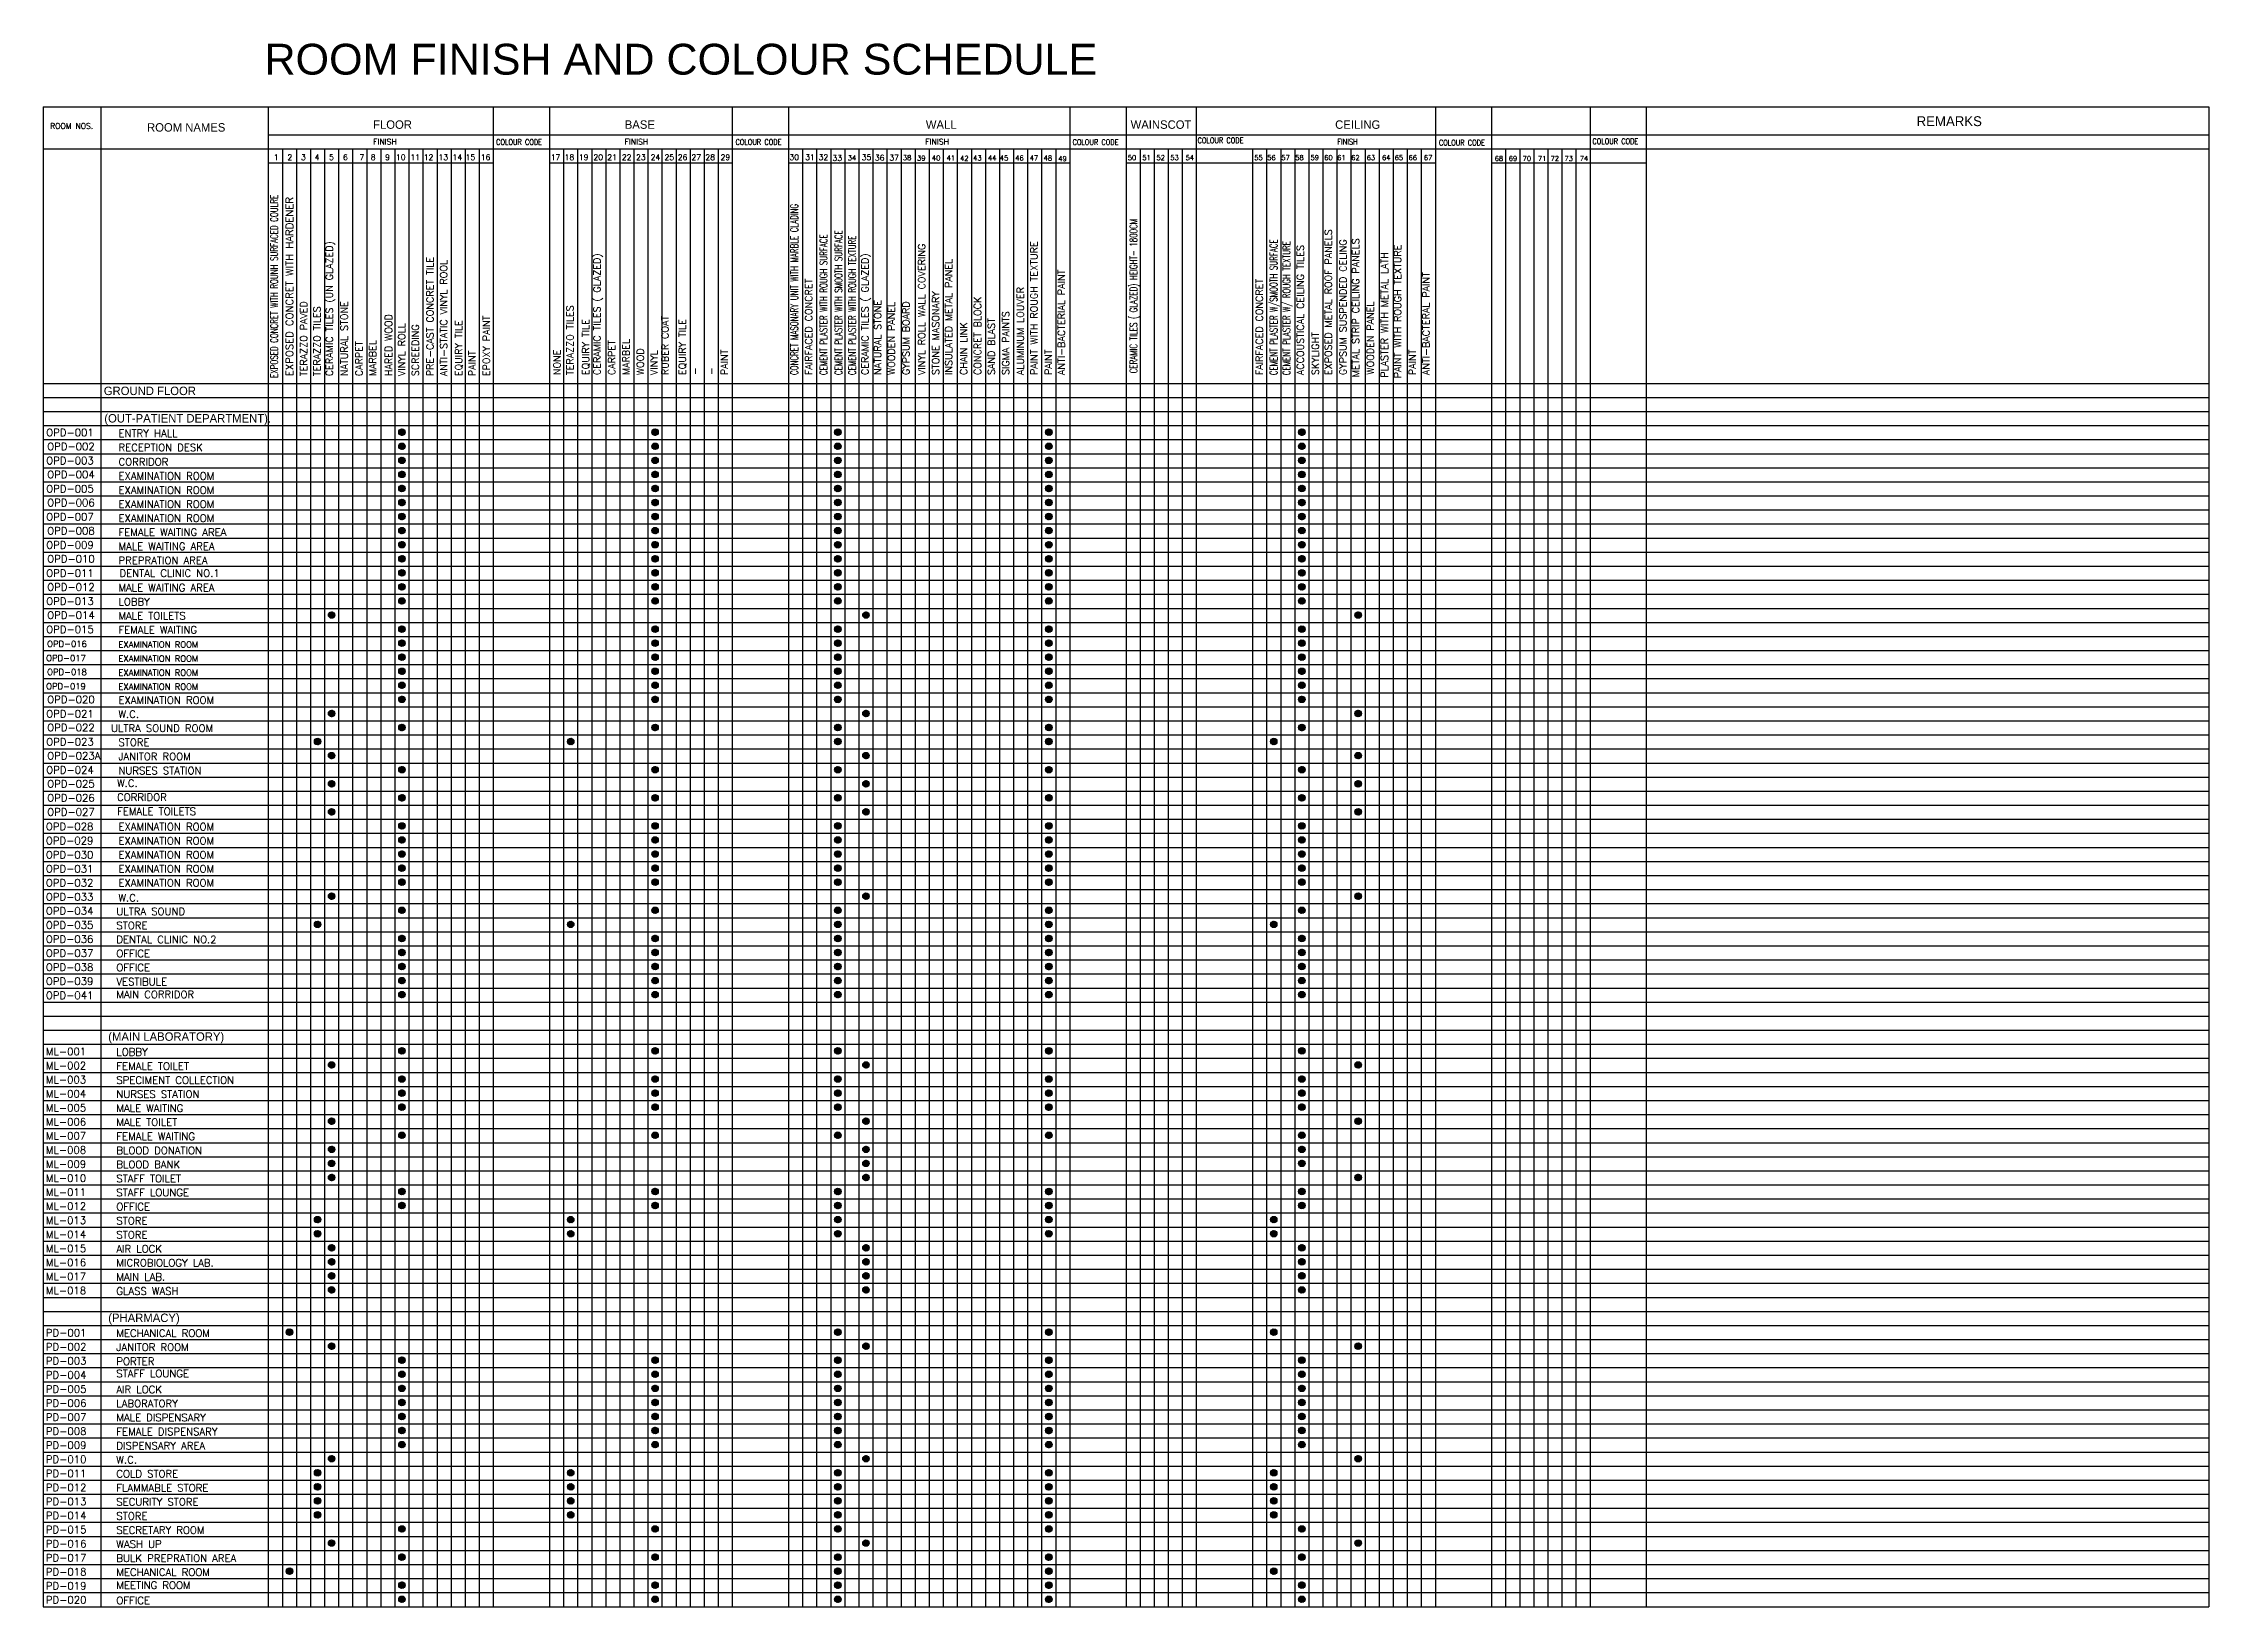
# Model space of a CAD drawing. Extents: x 290399 to 378179, y 5840 to 69216.
import ezdxf

# ---------------------------------------------------------------- set-up
doc = ezdxf.new("R2010")
doc.units = 0
doc.layers.get('0').update_dxf_attribs({"color": 4, "linetype": 'CONTINUOUS'})
doc.layers.add('TEXT', color=2, linetype='CONTINUOUS')
doc.styles.add('EBORD2', font='romand.shx')
doc.styles.add('STYLE1', font='andlso.ttf')
doc.styles.add('STYLE2', font='swissek.ttf')

msp = doc.modelspace()

# ---------------------------------------------------------------- texts
at = {"color": 1, "style": 'STYLE2'}
msp.add_text('ROOM FINISH AND COLOUR SCHEDULE', height=1250, dxfattribs=at).set_placement((299364, 67947))
at = {"color": 2, "style": 'EBORD2'}
for s, height, p in [('ROOM NOS.', 228, (290674, 65750)), ('FINISH', 228, (303768, 65111)), ('FINISH', 228, (313963, 65111)), ('FINISH', 228, (326155, 65111)), ('1', 228, (299738, 64483)), ('2', 228, (300294, 64483)), ('3', 228, (300846, 64483)), ('4', 228, (301397, 64483)), ('5', 228, (301982, 64483)), ('6', 228, (302548, 64483)), ('7', 228, (303211, 64483)), ('8', 228, (303673, 64483)), ('9', 228, (304253, 64483)), ('10', 228, (304692, 64483)), ('11', 228, (305278, 64483)), ('12', 228, (305819, 64483)), ('13', 228, (306421, 64483)), ('14', 228, (306987, 64483)), ('15', 228, (307519, 64483)), ('16', 228, (308130, 64483)), ('17', 228, (310969, 64483)), ('18', 228, (311531, 64483)), ('19', 228, (312108, 64483)), ('20', 228, (312699, 64483)), ('21', 228, (313260, 64483)), ('22', 228, (313852, 64483)), ('23', 228, (314427, 64483)), ('24', 228, (315020, 64483)), ('25', 228, (315581, 64483)), ('26', 228, (316117, 64483)), ('27', 228, (316673, 64483)), ('28', 228, (317237, 64483)), ('29', 228, (317853, 64483)), ('30', 228, (320644, 64483)), ('31', 228, (321283, 64483)), ('32', 228, (321827, 64483)), ('33', 228, (322388, 64452)), ('34', 200, (323009, 64472)), ('35', 228, (323574, 64480)), ('36', 228, (324107, 64462)), ('37', 228, (324696, 64466)), ('38', 200, (325245, 64479)), ('39', 200, (325820, 64461)), ('40', 200, (326420, 64468)), ('41', 200, (327017, 64468)), ('42', 200, (327565, 64457)), ('43', 200, (328093, 64466)), ('44', 200, (328695, 64468)), (' 45', 200, (329038, 64466)), ('46', 200, (329800, 64468)), ('47', 200, (330386, 64462)), ('48', 200, (330950, 64462)), ('49', 200, (331544, 64436)), ('50', 200, (334360, 64483)), ('51', 200, (334952, 64483)), ('52', 200, (335522, 64483)), ('53', 200, (336086, 64483)), ('54', 200, (336706, 64483)), ('55', 200, (339490, 64483)), ('56', 200, (340015, 64483)), ('57', 200, (340585, 64483)), ('58', 200, (341149, 64483)), ('59', 200, (341769, 64483)), ('60', 200, (342324, 64483)), ('61', 200, (342849, 64483)), ('62', 200, (343419, 64483)), ('63', 200, (344047, 64483)), ('64', 200, (344667, 64483)), ('65', 200, (345180, 64483)), ('66', 200, (345744, 64483)), ('67', 200, (346364, 64483)), ('68', 200, (349233, 64446)), ('69', 200, (349804, 64446)), ('70', 200, (350367, 64446)), ('71', 200, (350987, 64446)), ('72', 200, (351501, 64446)), ('73', 200, (352064, 64446)), ('74', 200, (352684, 64446)), ('OPD-001', 300, (290515, 53288)), ('ENTRY HALL', 300, (293448, 53255)), ('OPD-002', 300, (290555, 52725)), ('RECEPTION DESK', 300, (293448, 52685)), ('OPD-003', 300, (290515, 52148)), ('OPD-004', 300, (290555, 51585)), ('CORRIDOR', 300, (293448, 52095)), ('EXAMINATION ROOM', 300, (293448, 51525)), ('OPD-005', 300, (290515, 51008)), ('EXAMINATION ROOM', 300, (293448, 50955)), ('OPD-007', 300, (290515, 49868)), ('OPD-006', 300, (290555, 50445)), ('EXAMINATION ROOM', 300, (293448, 50385)), ('EXAMINATION ROOM', 300, (293448, 49815)), ('OPD-008', 300, (290555, 49305)), ('FEMALE WAITING AREA', 300, (293448, 49245)), ('OPD-009', 300, (290515, 48728)), ('OPD-010', 300, (290555, 48165)), ('MALE WAITING AREA', 300, (293448, 48675)), ('PREPRATION AREA', 300, (293448, 48105)), ('OPD-011', 300, (290515, 47588)), ('DENTAL CLINIC NO.1', 300, (293484, 47583)), ('OPD-013', 300, (290515, 46448)), ('OPD-012', 300, (290555, 47025)), ('MALE WAITING AREA', 300, (293443, 46999)), ('LOBBY', 300, (293443, 46429)), ('OPD-014', 300, (290555, 45885)), ('MALE TOILETS', 300, (293443, 45859)), ('OPD-015', 300, (290515, 45308)), ('OPD-016', 250, (290555, 44745)), ('EXAMINATION ROOM', 250, (293443, 44719)), ('FEMALE WAITING', 300, (293443, 45289)), ('OPD-017', 250, (290515, 44168)), ('EXAMINATION ROOM', 250, (293443, 44149)), ('OPD-019', 250, (290515, 43028)), ('OPD-018', 250, (290555, 43605)), ('EXAMINATION ROOM', 250, (293443, 43579)), ('EXAMINATION ROOM', 250, (293443, 43009)), ('OPD-021', 300, (290515, 41888)), ('OPD-020', 300, (290555, 42465)), ('W.C.', 300, (293443, 41869)), ('EXAMINATION ROOM', 300, (293443, 42439)), ('OPD-022', 300, (290555, 41325)), ('ULTRA SOUND ROOM', 300, (293144, 41299)), ('OPD-023', 300, (290515, 40748)), ('OPD-023A', 300, (290555, 40185)), ('STORE', 300, (293443, 40729)), ('JANITOR ROOM', 300, (293443, 40159)), ('OPD-024', 300, (290515, 39608)), ('NURSES STATION', 300, (293443, 39581)), ('OPD-025', 300, (290555, 39045)), ('OPD-026', 300, (290555, 38475)), ('W.C.', 300, (293389, 39072)), ('CORRIDOR', 300, (293389, 38502)), ('OPD-027', 300, (290555, 37905)), ('FEMALE TOILETS', 300, (293389, 37932)), ('OPD-028', 300, (290501, 37313)), ('OPD-029', 300, (290501, 36743)), ('EXAMINATION ROOM', 300, (293443, 37309)), ('EXAMINATION ROOM', 300, (293443, 36739)), ('OPD-030', 300, (290501, 36173)), ('EXAMINATION ROOM', 300, (293443, 36169)), ('OPD-031', 300, (290501, 35603)), ('OPD-032', 300, (290501, 35033)), ('EXAMINATION ROOM', 300, (293443, 35599)), ('EXAMINATION ROOM', 300, (293443, 35029)), ('OPD-033', 300, (290501, 34463)), ('W.C.', 300, (293443, 34421)), ('OPD-034', 300, (290501, 33893)), ('OPD-035', 300, (290501, 33323)), ('STORE', 300, (293360, 33306)), ('ULTRA SOUND', 300, (293360, 33876)), ('OPD-036', 300, (290501, 32753)), ('OPD-037', 300, (290501, 32183)), ('DENTAL CLINIC NO.2', 300, (293360, 32736)), ('OPD-038', 300, (290501, 31613)), ('OFFICE', 300, (293360, 32166)), ('OFFICE', 300, (293360, 31596)), ('OPD-039', 300, (290501, 31043)), ('OPD-041', 300, (290501, 30473)), ('VESTIBULE', 300, (293360, 31026)), ('MAIN CORRIDOR', 300, (293360, 30510)), ('ML-001', 300, (290501, 28193)), ('LOBBY', 300, (293360, 28176)), ('ML-002', 300, (290501, 27623)), ('ML-003', 300, (290501, 27053)), ('SPECIMENT COLLECTION', 300, (293360, 27036)), ('FEMALE TOILET', 300, (293360, 27606)), ('ML-004', 300, (290501, 26483)), ('NURSES STATION', 300, (293360, 26466)), ('ML-005', 300, (290501, 25913)), ('ML-006', 300, (290501, 25343)), ('MALE WAITING', 300, (293360, 25896)), ('MALE TOILET', 300, (293360, 25326)), ('ML-007', 300, (290501, 24773)), ('FEMALE WAITING', 300, (293360, 24756)), ('ML-008', 300, (290501, 24203)), ('ML-009', 300, (290501, 23633)), ('BLOOD DONATION', 300, (293360, 24186)), ('BLOOD BANK', 300, (293360, 23616)), ('ML-010', 300, (290501, 23063)), ('STAFF TOILET', 300, (293360, 23046)), ('ML-011', 300, (290501, 22493)), ('ML-012', 300, (290501, 21923)), ('STAFF LOUNGE', 300, (293360, 22476)), ('OFFICE', 300, (293360, 21906)), ('ML-013', 300, (290501, 21353)), ('ML-014', 300, (290501, 20783)), ('STORE', 300, (293360, 21336)), ('ML-015', 300, (290501, 20213)), ('AIR LOCK', 300, (293360, 20196)), ('STORE', 300, (293360, 20766)), ('ML-016', 300, (290501, 19643)), ('ML-017', 300, (290501, 19073)), ('MICROBIOLOGY LAB.', 300, (293360, 19626)), ('MAIN LAB.', 300, (293360, 19056)), ('ML-018', 300, (290501, 18503)), ('GLASS WASH', 300, (293360, 18486)), ('PD-001', 300, (290501, 16793)), ('MECHANICAL ROOM', 300, (293360, 16776)), ('PD-002', 300, (290501, 16223)), ('PD-003', 300, (290501, 15653)), ('JANITOR ROOM', 300, (293360, 16206)), ('PORTER', 300, (293360, 15636)), ('PD-004', 300, (290501, 15083)), ('STAFF LOUNGE', 300, (293360, 15140)), ('PD-005', 300, (290501, 14513)), ('PD-006', 300, (290501, 13943)), ('AIR LOCK', 300, (293360, 14496)), ('LABORATORY', 300, (293360, 13926)), ('PD-007', 300, (290501, 13373)), ('MALE DISPENSARY', 300, (293360, 13356)), ('PD-008', 300, (290501, 12803)), ('PD-009', 300, (290501, 12233)), ('FEMALE DISPENSARY', 300, (293360, 12786)), ('DISPENSARY AREA', 300, (293360, 12216)), ('PD-010', 300, (290501, 11663)), ('W.C.', 300, (293360, 11646)), ('PD-011', 300, (290501, 11093)), ('PD-012', 300, (290501, 10523)), ('COLD STORE', 300, (293360, 11076)), ('FLAMMABLE STORE', 300, (293360, 10506)), ('PD-013', 300, (290501, 9953)), ('PD-014', 300, (290501, 9383)), ('SECURITY STORE', 300, (293360, 9936)), ('STORE', 300, (293360, 9366)), ('PD-015', 300, (290501, 8813)), ('SECRETARY ROOM', 300, (293360, 8796)), ('PD-016', 300, (290501, 8243)), ('PD-017', 300, (290501, 7673)), ('WASH UP', 300, (293360, 8226)), ('BULK PREPRATION AREA', 300, (293360, 7656)), ('PD-018', 300, (290501, 7103)), ('MECHANICAL ROOM', 300, (293360, 7086)), ('PD-019', 300, (290501, 6533)), ('PD-020', 300, (290501, 5963)), ('OFFICE', 300, (293360, 5946)), ('MEETING ROOM', 300, (293360, 6561))]:
    msp.add_text(s, height=height, dxfattribs=at).set_placement(p)
at = {"color": 2, "style": 'EBORD2', "width": 0.85}
for s, p in [('COLOUR CODE', (308756, 65100)), ('COLOUR CODE', (318460, 65100)), ('COLOUR CODE', (332122, 65094)), ('COLOUR CODE', (337190, 65168)), ('FINISH', (342861, 65111)), ('COLOUR CODE', (346975, 65074)), ('COLOUR CODE', (353197, 65130))]:
    msp.add_text(s, height=228, dxfattribs=at).set_placement(p)
at = {"color": 2, "style": 'EBORD2', "width": 0.7}
for s, p in [('EXPOSED CONCRET WITH ROUNH SURFACED COULRE', (299903, 55650)), ('CONCRET MASONARY UNIT WITH MARBLE CLADING', (320993, 55767)), ('CEMENT PLASTER WITH ROUGH SURFACE', (322177, 55767)), ('CEMENT PLASTER WITH SMOOTH SURFACE', (322782, 55767)), ('CERAMIC TILES ( GLAZED) HEIGHT- 1800CM', (334739, 55840)), ('CEMENT PLASTER WITH ROUGH TEXTURE', (323335, 55767)), ('CEMENT PLASTER W/SMOOTH SURFACE', (340424, 55763)), ('CEMENT PLASTER W/ ROUGH TEXTURE', (340943, 55763))]:
    msp.add_text(s, height=300, rotation=90, dxfattribs=at).set_placement(p)
at = {"color": 2, "style": 'EBORD2'}
for s, height, p in [('EXPOSED CONCRET WITH HARDENER', 300, (300525, 55721)), ('EXPOSED METAL ROOF PANELS', 285, (342638, 55763)), ('CERAMIC TILES (UN GLAZED)', 285, (302138, 55721)), ('CERAMIC TILES ( GLAZED)', 285, (312987, 55764)), ('CERAMIC TILES ( GLAZED)', 285, (323852, 55767)), ('VINYL ROLL WALL COVERING', 285, (326154, 55767)), ('PAINT WITH ROUGH TEXTURE', 285, (330706, 55767)), ('ACCOUSTICAL CEILING TILES', 285, (341496, 55763)), ('GYPSUM SUSPENDED CELING', 285, (343230, 55763)), ('METAL STRIP CEILING PANELS', 285, (343744, 55678)), ('PLASTER WITH METAL LATH', 285, (344910, 55657)), ('PAINT WITH ROUGH TEXTURE', 285, (345442, 55636)), ('PRE-CAST CONCRET TILE', 285, (306218, 55721)), ('ANTI-STATIC VINYL ROOL', 285, (306772, 55721)), ('FAIRFACED CONCRET', 285, (321572, 55767)), ('INSULATED METAL PANEL', 285, (327239, 55767)), ('ANTI-BACTERIAL PAINT', 285, (331813, 55767)), ('FAIRFACED CONCRET', 285, (339839, 55763)), ('ANTI-BACTERAL PAINT', 285, (346596, 55763)), ('NATURAL STONE', 285, (324366, 55767)), ('STONE MASONARY', 285, (326712, 55767)), ('CONCRET BLOCK', 285, (328412, 55767)), ('ALUMINUM LOUVER ', 285, (330142, 55767)), ('TERAZZO PAVED', 285, (301101, 55721)), ('TERAZZO TILES', 285, (301631, 55721)), ('NATURAL STONE', 285, (302738, 55721)), ('HARED WOOD', 285, (304535, 55721)), ('EQUIRY TILE', 285, (307382, 55721)), ('EPOXY PAINT', 285, (308499, 55721)), ('TERAZZO TILES', 285, (311893, 55764)), ('EQUIRY TILE', 285, (312530, 55764)), ('RUBER COAT', 285, (315745, 55764)), ('EQUIRY TILE', 285, (316441, 55764)), ('WOODEN PANEL', 285, (324923, 55767)), ('GYPSUM BOARD', 285, (325509, 55767)), ('SAND BLAST', 285, (328969, 55767)), ('SIGMA PAINTS', 285, (329556, 55767)), ('WOODEN PANEL', 285, (344341, 55784)), ('CARPET', 285, (303337, 55721)), ('MARBEL', 285, (303890, 55721)), ('VINYL ROLL', 285, (305065, 55721)), ('SCREEDING', 285, (305619, 55721)), ('CARPET', 285, (313587, 55764)), ('MARBEL', 285, (314165, 55764)), ('CHAIN LINK', 285, (327855, 55767)), ('SKYLIGHT', 285, (342102, 55763)), ('PAINT', 285, (307914, 55721)), ('NONE', 285, (311366, 55764)), ('WOOD', 285, (314740, 55764)), ('VINYL ', 285, (315303, 55764)), ('PAINT', 285, (318152, 55764)), ('PAINT', 285, (331277, 55767)), ('PAINT', 285, (346040, 55763)), ('-', 285, (316957, 55764)), ('-', 285, (317620, 55764))]:
    msp.add_text(s, height=height, rotation=90, dxfattribs=at).set_placement(p)
at = {"layer": 'TEXT', "style": 'STYLE1'}
for s, height, p in [('ROOM NAMES', 342, (294603, 65636)), ('FLOOR', 342, (303768, 65750)), ('BASE', 342, (313971, 65750)), ('WALL', 342, (326174, 65750)), ('WAINSCOT', 342, (334476, 65750)), ('CEILING', 342, (342768, 65750)), ('REMARKS', 400, (366340, 65859)), ('GROUND FLOOR', 342, (292851, 54956)), ('(OUT-PATIENT DEPARTMENT).', 342, (292872, 53844)), ('(MAIN LABORATORY)', 342, (293031, 28780)), ('(PHARMACY)', 342, (293031, 17380))]:
    msp.add_text(s, height=height, dxfattribs=at).set_placement(p)

# ---------------------------------------------------------------- linework, layer by layer
at = {"color": 2}
for p, q in [((290399, 66645), (378179, 66645)), ((290399, 66645), (290399, 5840)), ((292734, 66645), (292734, 5840)), ((299519, 66645), (299519, 5840)), ((308639, 66645), (308639, 5840)), ((310919, 66645), (310919, 5840)), ((318329, 66645), (318329, 5840)), ((320609, 66645), (320609, 5840)), ((332009, 66645), (332009, 5840)), ((334289, 66645), (334289, 5840)), ((337139, 66645), (337139, 55430)), ((346829, 66645), (346829, 5840)), ((349109, 66645), (349109, 5840)), ((353099, 66645), (353099, 5840)), ((355379, 66645), (355379, 5840)), ((378179, 66645), (378179, 5840)), ((299519, 65505), (378179, 65505)), ((290399, 64935), (378179, 64935)), ((299519, 64365), (308639, 64365)), ((310919, 64365), (318329, 64365)), ((320609, 64365), (332009, 64365)), ((334289, 64365), (346829, 64365)), ((337139, 64935), (337139, 5840)), ((339419, 64935), (339419, 5840)), ((349109, 64365), (355379, 64365)), ((304806, 53455), (304933, 53583)), ((304811, 53414), (304974, 53578)), ((304825, 53382), (305006, 53564)), ((304828, 53524), (304865, 53561)), ((305047, 53375), (304863, 53559)), ((305063, 53405), (304893, 53575)), ((305070, 53444), (304932, 53582)), ((305061, 53499), (304987, 53573)), ((315066, 53442), (315206, 53582)), ((315074, 53404), (315244, 53574)), ((315074, 53496), (315152, 53574)), ((315090, 53374), (315274, 53559)), ((315312, 53383), (315131, 53564)), ((315326, 53415), (315163, 53578)), ((315330, 53457), (315205, 53582)), ((315305, 53529), (315276, 53557)), ((322477, 53436), (322623, 53582)), ((322481, 53486), (322572, 53578)), ((322486, 53399), (322659, 53572)), ((322503, 53370), (322688, 53556)), ((322706, 53361), (322518, 53548)), ((322725, 53388), (322545, 53567)), ((322737, 53421), (322579, 53579)), ((322740, 53465), (322623, 53582)), ((331026, 53463), (331146, 53582)), ((331029, 53420), (331189, 53579)), ((331042, 53387), (331222, 53566)), ((331062, 53360), (331249, 53547)), ((331264, 53371), (331079, 53556)), ((331281, 53400), (331108, 53573)), ((331290, 53437), (331145, 53582)), ((331285, 53488), (331196, 53577)), ((341286, 53451), (341418, 53583)), ((341292, 53411), (341458, 53577)), ((341301, 53512), (341356, 53567)), ((341306, 53379), (341489, 53562)), ((341530, 53380), (341348, 53562)), ((341545, 53412), (341379, 53577)), ((341550, 53452), (341420, 53583)), ((341534, 53515), (341482, 53566)), ((304937, 52748), (304806, 52879)), ((304918, 53319), (304807, 53430)), ((304963, 53320), (304808, 53476)), ((304808, 52858), (304960, 53011)), ((304808, 52905), (304914, 53010)), ((304977, 52754), (304812, 52919)), ((304819, 52823), (304995, 53000)), ((304998, 53332), (304820, 53510)), ((304874, 52764), (304822, 52817)), ((305009, 52768), (304826, 52951)), ((304837, 52795), (305023, 52982)), ((305025, 53351), (304838, 53537)), ((304845, 53356), (305032, 53544)), ((305034, 52789), (304847, 52976)), ((304861, 52773), (305045, 52958)), ((304871, 53336), (305052, 53517)), ((305054, 52816), (304873, 52996)), ((304890, 52757), (305062, 52928)), ((304903, 53323), (305066, 53485)), ((305067, 52849), (304906, 53009)), ((304928, 52748), (305070, 52890)), ((304945, 53318), (305070, 53443)), ((305070, 52891), (304949, 53012)), ((304981, 52755), (305063, 52838)), ((305017, 53344), (305045, 53372)), ((315193, 53318), (315066, 53445)), ((315066, 52890), (315189, 53012)), ((315210, 52748), (315066, 52892)), ((315070, 52847), (315231, 53008)), ((315234, 53323), (315071, 53486)), ((315158, 52754), (315072, 52840)), ((315247, 52757), (315075, 52929)), ((315083, 52815), (315264, 52995)), ((315266, 53337), (315085, 53518)), ((315125, 53340), (315088, 53377)), ((315277, 52774), (315092, 52959)), ((315103, 52788), (315290, 52975)), ((315292, 53357), (315105, 53544)), ((315112, 53350), (315298, 53537)), ((315300, 52796), (315114, 52982)), ((315129, 52768), (315311, 52950)), ((315140, 53332), (315317, 53509)), ((315318, 52824), (315142, 53000)), ((315160, 52753), (315325, 52918)), ((315174, 53320), (315328, 53474)), ((315329, 52860), (315177, 53011)), ((315201, 52748), (315330, 52877)), ((315220, 53320), (315329, 53429)), ((315328, 52907), (315225, 53010)), ((315265, 52766), (315312, 52813)), ((322610, 53318), (322476, 53452)), ((322476, 52882), (322606, 53013)), ((322626, 52749), (322477, 52898)), ((322578, 52752), (322479, 52850)), ((322481, 52842), (322647, 53007)), ((322649, 53325), (322482, 53492)), ((322662, 52759), (322487, 52934)), ((322551, 53331), (322489, 53393)), ((322493, 52945), (322543, 52996)), ((322496, 52810), (322678, 52993)), ((322681, 53340), (322497, 53523)), ((322691, 52777), (322505, 52963)), ((322517, 52785), (322704, 52972)), ((322526, 53347), (322712, 53533)), ((322713, 52800), (322528, 52986)), ((322543, 52765), (322723, 52945)), ((322554, 53329), (322729, 53504)), ((322730, 52829), (322557, 53002)), ((322576, 52752), (322736, 52913)), ((322590, 53319), (322739, 53468)), ((322740, 52866), (322594, 53012)), ((322618, 52748), (322740, 52870)), ((322639, 53322), (322737, 53420)), ((322736, 52916), (322644, 53008)), ((331150, 52748), (331026, 52872)), ((331177, 53319), (331027, 53470)), ((331027, 52864), (331174, 53012)), ((331130, 53321), (331029, 53422)), ((331030, 52914), (331125, 53008)), ((331192, 52752), (331030, 52914)), ((331037, 52828), (331210, 53002)), ((331213, 53330), (331038, 53505)), ((331224, 52766), (331044, 52947)), ((331054, 52799), (331239, 52985)), ((331241, 53347), (331055, 53534)), ((331072, 52780), (331058, 52794)), ((331251, 52786), (331063, 52973)), ((331077, 52776), (331262, 52962)), ((331087, 53339), (331270, 53522)), ((331271, 52811), (331089, 52993)), ((331106, 52759), (331280, 52933)), ((331118, 53324), (331284, 53490)), ((331285, 52843), (331121, 53007)), ((331142, 52749), (331289, 52897)), ((331158, 53318), (331290, 53451)), ((331290, 52884), (331162, 53013)), ((331191, 52752), (331286, 52848)), ((331219, 53333), (331276, 53390)), ((331271, 52949), (331227, 52993)), ((341407, 53318), (341286, 53440)), ((341425, 52748), (341286, 52887)), ((341287, 52899), (341399, 53011)), ((341288, 52854), (341444, 53010)), ((341450, 53322), (341290, 53482)), ((341463, 52756), (341294, 52925)), ((341370, 52757), (341295, 52832)), ((341300, 52820), (341478, 52998)), ((341483, 53335), (341303, 53515)), ((341494, 52772), (341309, 52956)), ((341319, 52793), (341506, 52980)), ((341510, 53355), (341322, 53542)), ((341327, 53354), (341514, 53541)), ((341518, 52793), (341331, 52980)), ((341343, 52771), (341527, 52955)), ((341354, 53335), (341534, 53515)), ((341536, 52821), (341359, 52999)), ((341374, 52756), (341543, 52925)), ((341387, 53322), (341547, 53481)), ((341548, 52855), (341393, 53010)), ((341412, 52748), (341550, 52886)), ((341430, 53318), (341550, 53439)), ((341549, 52901), (341438, 53011)), ((341468, 52758), (341541, 52830)), ((304806, 52304), (304945, 52443)), ((304806, 51751), (304927, 51872)), ((304953, 52179), (304807, 52325)), ((304903, 52183), (304810, 52275)), ((304810, 51709), (304970, 51869)), ((304814, 52265), (304983, 52435)), ((304815, 52359), (304889, 52433)), ((304990, 52188), (304816, 52362)), ((305001, 51624), (304822, 51803)), ((304823, 51676), (305003, 51856)), ((304829, 52235), (305013, 52419)), ((305019, 52205), (304833, 52391)), ((305028, 51643), (304841, 51830)), ((304842, 51649), (305029, 51836)), ((304851, 52211), (305038, 52397)), ((305042, 52228), (304856, 52414)), ((305049, 51668), (304866, 51851)), ((304868, 51628), (305050, 51811)), ((304879, 52192), (305056, 52370)), ((305059, 52257), (304885, 52431)), ((305064, 51699), (304897, 51866)), ((304913, 52180), (305068, 52336)), ((305069, 52293), (304921, 52442)), ((305070, 51739), (304937, 51873)), ((304958, 52179), (305069, 52290)), ((305067, 52342), (304969, 52439)), ((305057, 51799), (304996, 51859)), ((315066, 51738), (315201, 51873)), ((315067, 52292), (315217, 52441)), ((315180, 52179), (315067, 52292)), ((315225, 52181), (315068, 52337)), ((315069, 52340), (315169, 52439)), ((315073, 51698), (315240, 51866)), ((315077, 52256), (315252, 52431)), ((315078, 51796), (315143, 51861)), ((315259, 52193), (315080, 52371)), ((315270, 51629), (315087, 51812)), ((315088, 51667), (315271, 51851)), ((315095, 52227), (315281, 52413)), ((315286, 52211), (315099, 52398)), ((315295, 51650), (315108, 51837)), ((315109, 51643), (315296, 51829)), ((315118, 52205), (315304, 52390)), ((315308, 52236), (315124, 52420)), ((315314, 51677), (315134, 51856)), ((315136, 51623), (315315, 51802)), ((315148, 52188), (315320, 52361)), ((315323, 52267), (315154, 52435)), ((315327, 51710), (315168, 51869)), ((315184, 52179), (315330, 52324)), ((315330, 52305), (315193, 52443)), ((315330, 51753), (315211, 51872)), ((315235, 52183), (315325, 52273)), ((315320, 52362), (315249, 52432)), ((322598, 52178), (322476, 52300)), ((322476, 51731), (322618, 51872)), ((322477, 52331), (322587, 52441)), ((322478, 52286), (322633, 52440)), ((322640, 52182), (322480, 52343)), ((322483, 51784), (322565, 51865)), ((322484, 51693), (322655, 51864)), ((322490, 52251), (322667, 52429)), ((322673, 52195), (322493, 52376)), ((322684, 51632), (322500, 51816)), ((322501, 51663), (322685, 51848)), ((322508, 52224), (322695, 52410)), ((322700, 52215), (322513, 52402)), ((322708, 51654), (322521, 51840)), ((322523, 51639), (322709, 51826)), ((322532, 52202), (322717, 52386)), ((322720, 52240), (322538, 52423)), ((322727, 51681), (322549, 51859)), ((322551, 51621), (322727, 51798)), ((322563, 52186), (322732, 52356)), ((322735, 52272), (322570, 52437)), ((322738, 51716), (322583, 51870)), ((322601, 52178), (322740, 52317)), ((322740, 52312), (322610, 52443)), ((322739, 51761), (322629, 51871)), ((322656, 52187), (322732, 52263)), ((322723, 52375), (322673, 52426)), ((331026, 52311), (331158, 52443)), ((331167, 52178), (331026, 52319)), ((331027, 51759), (331139, 51871)), ((331028, 51714), (331184, 51870)), ((331032, 52271), (331198, 52437)), ((331205, 52186), (331034, 52357)), ((331113, 52186), (331034, 52265)), ((331217, 51622), (331039, 51799)), ((331040, 51680), (331218, 51858)), ((331041, 52372), (331097, 52428)), ((331047, 52239), (331229, 52422)), ((331235, 52202), (331050, 52387)), ((331244, 51640), (331058, 51827)), ((331059, 51653), (331246, 51840)), ((331067, 52214), (331254, 52401)), ((331259, 52224), (331072, 52411)), ((331266, 51664), (331082, 51849)), ((331083, 51631), (331267, 51815)), ((331094, 52195), (331274, 52374)), ((331277, 52252), (331100, 52429)), ((331282, 51694), (331112, 51864)), ((331127, 52182), (331287, 52341)), ((331288, 52287), (331135, 52441)), ((331290, 51732), (331150, 51872)), ((331170, 52179), (331290, 52298)), ((331289, 52333), (331181, 52441)), ((331282, 51787), (331204, 51864)), ((341286, 52300), (341429, 52442)), ((341286, 51746), (341412, 51873)), ((341440, 52180), (341288, 52333)), ((341394, 52180), (341288, 52286)), ((341291, 51705), (341453, 51868)), ((341292, 52352), (341377, 52436)), ((341295, 52262), (341466, 52434)), ((341475, 52191), (341299, 52368)), ((341304, 51673), (341486, 51854)), ((341486, 51627), (341305, 51809)), ((341310, 51816), (341342, 51849)), ((341311, 52232), (341496, 52417)), ((341503, 52209), (341317, 52396)), ((341324, 51647), (341512, 51834)), ((341512, 51647), (341325, 51834)), ((341333, 52209), (341520, 52395)), ((341525, 52233), (341341, 52418)), ((341350, 51627), (341532, 51808)), ((341532, 51673), (341351, 51854)), ((341362, 52191), (341538, 52367)), ((341542, 52263), (341371, 52434)), ((341546, 51706), (341384, 51868)), ((341397, 52180), (341549, 52332)), ((341550, 52301), (341408, 52442)), ((341550, 51748), (341425, 51872)), ((341444, 52180), (341548, 52285)), ((341543, 52353), (341461, 52435)), ((341524, 51820), (341498, 51846)), ((304924, 51609), (304806, 51727)), ((304942, 51038), (304806, 51174)), ((304807, 51153), (304955, 51302)), ((304968, 51611), (304809, 51770)), ((304810, 51202), (304907, 51299)), ((304981, 51045), (304813, 51213)), ((304817, 51117), (304991, 51291)), ((304885, 51049), (304817, 51117)), ((305012, 51060), (304828, 51244)), ((304834, 51088), (305020, 51274)), ((305037, 51082), (304850, 51269)), ((304857, 51065), (305043, 51251)), ((305055, 51109), (304877, 51288)), ((304887, 51048), (305060, 51222)), ((304899, 51614), (305065, 51779)), ((305068, 51143), (304911, 51300)), ((304923, 51039), (305070, 51185)), ((304939, 51608), (305070, 51739)), ((305069, 51187), (304955, 51302)), ((304973, 51043), (305066, 51136)), ((305002, 51624), (305054, 51677)), ((315198, 51608), (315066, 51741)), ((315067, 51186), (315183, 51302)), ((315215, 51039), (315067, 51187)), ((315069, 51142), (315227, 51300)), ((315165, 51042), (315070, 51138)), ((315238, 51614), (315072, 51780)), ((315251, 51049), (315077, 51223)), ((315138, 51622), (315080, 51680)), ((315081, 51108), (315260, 51287)), ((315280, 51066), (315094, 51252)), ((315100, 51081), (315287, 51268)), ((315303, 51089), (315117, 51275)), ((315125, 51060), (315309, 51243)), ((315320, 51118), (315146, 51292)), ((315156, 51045), (315324, 51212)), ((315170, 51611), (315327, 51769)), ((315329, 51154), (315182, 51302)), ((315195, 51038), (315330, 51173)), ((315214, 51609), (315330, 51725)), ((315326, 51204), (315232, 51298)), ((315254, 51050), (315318, 51115)), ((322615, 51608), (322476, 51748)), ((322476, 51178), (322601, 51302)), ((322631, 51040), (322478, 51193)), ((322584, 51040), (322478, 51147)), ((322480, 51136), (322642, 51298)), ((322654, 51616), (322484, 51786)), ((322561, 51617), (322485, 51693)), ((322666, 51051), (322489, 51228)), ((322494, 51104), (322675, 51285)), ((322504, 51252), (322527, 51275)), ((322694, 51069), (322507, 51256)), ((322514, 51077), (322701, 51265)), ((322716, 51093), (322531, 51278)), ((322540, 51057), (322721, 51239)), ((322732, 51123), (322561, 51294)), ((322572, 51043), (322735, 51207)), ((322586, 51610), (322739, 51763)), ((322740, 51161), (322599, 51302)), ((322613, 51038), (322740, 51166)), ((322632, 51610), (322738, 51717)), ((322733, 51214), (322652, 51295)), ((322679, 51059), (322720, 51099)), ((331026, 51159), (331169, 51302)), ((331155, 51038), (331026, 51168)), ((331182, 51610), (331028, 51764)), ((331136, 51610), (331028, 51719)), ((331196, 51043), (331031, 51208)), ((331032, 51211), (331117, 51296)), ((331035, 51122), (331206, 51294)), ((331091, 51056), (331044, 51103)), ((331228, 51058), (331046, 51240)), ((331051, 51092), (331236, 51277)), ((331253, 51078), (331066, 51265)), ((331074, 51068), (331260, 51255)), ((331273, 51105), (331092, 51285)), ((331102, 51051), (331278, 51227)), ((331114, 51616), (331283, 51785)), ((331286, 51137), (331125, 51299)), ((331137, 51040), (331289, 51191)), ((331153, 51608), (331290, 51746)), ((331290, 51180), (331167, 51302)), ((331184, 51040), (331288, 51145)), ((331208, 51618), (331281, 51690)), ((341413, 51608), (341286, 51736)), ((341430, 51039), (341286, 51182)), ((341287, 51149), (341439, 51301)), ((341288, 51196), (341392, 51300)), ((341454, 51613), (341291, 51777)), ((341378, 51044), (341292, 51131)), ((341467, 51047), (341295, 51219)), ((341298, 51114), (341475, 51290)), ((341346, 51629), (341307, 51668)), ((341497, 51064), (341312, 51249)), ((341316, 51086), (341503, 51272)), ((341520, 51086), (341334, 51273)), ((341340, 51063), (341525, 51248)), ((341538, 51115), (341362, 51290)), ((341370, 51047), (341541, 51219)), ((341383, 51613), (341546, 51776)), ((341549, 51150), (341398, 51301)), ((341407, 51038), (341550, 51181)), ((341424, 51608), (341550, 51734)), ((341548, 51197), (341445, 51300)), ((341459, 51045), (341544, 51129)), ((341494, 51632), (341527, 51665)), ((304806, 50599), (304939, 50733)), ((304806, 50029), (304939, 50163)), ((304958, 50469), (304807, 50620)), ((304958, 49899), (304807, 50050)), ((304910, 50471), (304809, 50573)), ((304812, 50560), (304979, 50726)), ((304812, 49990), (304979, 50156)), ((304993, 50480), (304818, 50656)), ((304993, 49910), (304818, 50086)), ((304819, 50659), (304880, 50719)), ((304819, 50089), (304880, 50149)), ((304827, 50528), (305010, 50711)), ((304827, 49958), (305010, 50141)), ((305022, 50498), (304836, 50684)), ((305022, 49928), (304836, 50114)), ((304848, 50503), (305035, 50690)), ((304848, 49933), (305035, 50120)), ((305044, 50521), (304859, 50707)), ((305044, 49951), (304859, 50137)), ((304875, 50484), (305054, 50663)), ((304875, 49914), (305054, 50093)), ((305061, 50551), (304889, 50723)), ((305061, 49981), (304889, 50153)), ((304908, 50471), (305067, 50630)), ((304908, 49901), (305067, 50060)), ((305070, 50588), (304926, 50732)), ((305070, 50018), (304926, 50162)), ((304952, 50469), (305070, 50587)), ((305065, 50639), (304977, 50727)), ((305065, 50069), (304977, 50157)), ((315066, 50587), (315212, 50732)), ((315186, 50469), (315066, 50588)), ((315066, 50017), (315212, 50162)), ((315229, 50472), (315069, 50631)), ((315229, 49902), (315069, 50061)), ((315071, 50637), (315161, 50727)), ((315071, 50067), (315161, 50157)), ((315076, 50550), (315249, 50723)), ((315076, 49980), (315249, 50153)), ((315262, 50485), (315082, 50664)), ((315262, 49915), (315082, 50094)), ((315093, 50520), (315278, 50706)), ((315093, 49950), (315278, 50136)), ((315289, 50504), (315102, 50691)), ((315289, 49934), (315102, 50121)), ((315115, 50497), (315301, 50683)), ((315115, 49927), (315301, 50113)), ((315310, 50529), (315127, 50712)), ((315310, 49959), (315127, 50142)), ((315144, 50480), (315319, 50655)), ((315144, 49910), (315319, 50085)), ((315324, 50561), (315158, 50727)), ((315324, 49991), (315158, 50157)), ((315180, 50469), (315329, 50619)), ((315180, 49899), (315329, 50049)), ((315330, 50601), (315198, 50733)), ((315330, 50031), (315198, 50163)), ((315228, 50471), (315327, 50571)), ((315315, 50662), (315260, 50717)), ((315315, 50092), (315260, 50147)), ((322604, 50468), (322476, 50596)), ((322477, 50580), (322628, 50731)), ((322477, 50010), (322628, 50161)), ((322479, 50628), (322581, 50730)), ((322479, 50058), (322581, 50160)), ((322645, 50473), (322481, 50637)), ((322645, 49903), (322481, 50067)), ((322488, 50545), (322664, 50720)), ((322488, 49975), (322664, 50150)), ((322677, 50487), (322495, 50669)), ((322677, 49917), (322495, 50099)), ((322537, 50489), (322497, 50529)), ((322506, 50517), (322692, 50703)), ((322506, 49947), (322692, 50133)), ((322702, 50508), (322515, 50695)), ((322702, 49938), (322515, 50125)), ((322529, 50494), (322714, 50679)), ((322529, 49924), (322714, 50109)), ((322722, 50534), (322541, 50715)), ((322722, 49964), (322541, 50145)), ((322559, 50478), (322731, 50650)), ((322559, 49908), (322731, 50080)), ((322736, 50566), (322574, 50728)), ((322736, 49996), (322574, 50158)), ((322596, 50469), (322740, 50613)), ((322596, 49899), (322740, 50043)), ((322740, 50608), (322616, 50732)), ((322740, 50038), (322616, 50162)), ((322647, 50474), (322735, 50561)), ((322712, 50682), (322690, 50705)), ((322712, 50112), (322690, 50135)), ((331026, 50606), (331152, 50733)), ((331172, 50469), (331026, 50614)), ((331026, 50036), (331152, 50163)), ((331172, 49899), (331026, 50044)), ((331031, 50565), (331194, 50728)), ((331121, 50473), (331031, 50563)), ((331031, 49995), (331194, 50158)), ((331209, 50478), (331036, 50651)), ((331209, 49908), (331036, 50081)), ((331044, 50533), (331226, 50714)), ((331044, 49963), (331226, 50144)), ((331049, 50676), (331083, 50709)), ((331049, 50106), (331083, 50139)), ((331238, 50495), (331053, 50680)), ((331238, 49925), (331053, 50110)), ((331065, 50507), (331252, 50694)), ((331065, 49937), (331252, 50124)), ((331261, 50517), (331075, 50704)), ((331261, 49947), (331075, 50134)), ((331091, 50487), (331272, 50668)), ((331091, 49917), (331272, 50098)), ((331279, 50546), (331104, 50721)), ((331279, 49976), (331104, 50151)), ((331123, 50473), (331286, 50636)), ((331123, 49903), (331286, 50066)), ((331289, 50582), (331140, 50731)), ((331289, 50012), (331140, 50161)), ((331164, 50468), (331290, 50594)), ((331287, 50630), (331188, 50729)), ((331287, 50060), (331188, 50159)), ((331234, 50492), (331266, 50524)), ((341286, 50595), (341424, 50733)), ((341286, 50025), (341424, 50163)), ((341400, 50469), (341287, 50583)), ((341445, 50471), (341289, 50627)), ((341445, 49901), (341289, 50057)), ((341293, 50556), (341462, 50725)), ((341293, 49986), (341462, 50155)), ((341296, 50651), (341368, 50723)), ((341296, 50081), (341368, 50153)), ((341479, 50483), (341301, 50661)), ((341479, 49913), (341301, 50091)), ((341309, 50526), (341493, 50710)), ((341309, 49956), (341493, 50140)), ((341506, 50502), (341319, 50688)), ((341506, 49932), (341319, 50118)), ((341331, 50501), (341517, 50688)), ((341331, 49931), (341517, 50118)), ((341528, 50526), (341344, 50710)), ((341528, 49956), (341344, 50140)), ((341358, 50482), (341536, 50661)), ((341358, 49912), (341536, 50091)), ((341543, 50557), (341375, 50725)), ((341543, 49987), (341375, 50155)), ((341392, 50471), (341548, 50626)), ((341392, 49901), (341548, 50056)), ((341550, 50596), (341413, 50733)), ((341550, 50026), (341413, 50163)), ((341437, 50469), (341549, 50581)), ((341540, 50652), (341470, 50722)), ((341540, 50082), (341470, 50152)), ((304806, 49448), (304950, 49592)), ((304947, 49328), (304806, 49470)), ((304910, 49901), (304809, 50003)), ((304812, 49499), (304899, 49587)), ((304894, 49335), (304813, 49416)), ((304985, 49337), (304814, 49507)), ((304815, 49411), (304988, 49583)), ((305015, 49353), (304830, 49537)), ((304832, 49381), (305017, 49567)), ((305039, 49375), (304853, 49561)), ((304854, 49358), (305041, 49544)), ((305057, 49403), (304881, 49579)), ((304883, 49340), (305058, 49516)), ((305068, 49438), (304915, 49591)), ((304918, 49329), (305069, 49480)), ((304952, 49899), (305070, 50017)), ((305068, 49484), (304962, 49591)), ((304966, 49331), (305068, 49433)), ((315186, 49899), (315066, 50018)), ((315219, 49330), (315067, 49482)), ((315068, 49482), (315177, 49591)), ((315068, 49436), (315222, 49590)), ((315172, 49330), (315068, 49435)), ((315255, 49341), (315078, 49517)), ((315079, 49402), (315257, 49579)), ((315283, 49359), (315096, 49545)), ((315098, 49374), (315284, 49561)), ((315305, 49382), (315120, 49567)), ((315122, 49352), (315306, 49536)), ((315321, 49412), (315150, 49584)), ((315152, 49336), (315322, 49506)), ((315330, 49449), (315187, 49592)), ((315190, 49328), (315330, 49468)), ((315228, 49901), (315327, 50001)), ((315324, 49502), (315239, 49586)), ((315244, 49336), (315322, 49414)), ((322604, 49898), (322476, 50026)), ((322476, 49474), (322595, 49592)), ((322591, 49329), (322477, 49443)), ((322479, 49430), (322638, 49589)), ((322635, 49331), (322479, 49488)), ((322669, 49343), (322491, 49521)), ((322492, 49397), (322671, 49577)), ((322537, 49919), (322497, 49959)), ((322696, 49362), (322510, 49549)), ((322511, 49370), (322698, 49557)), ((322718, 49386), (322534, 49570)), ((322536, 49349), (322719, 49532)), ((322733, 49417), (322565, 49585)), ((322567, 49334), (322734, 49501)), ((322740, 49456), (322604, 49593)), ((322607, 49328), (322740, 49461)), ((322647, 49904), (322735, 49991)), ((322730, 49513), (322661, 49582)), ((322667, 49342), (322727, 49402)), ((331026, 49454), (331164, 49593)), ((331161, 49328), (331026, 49463)), ((331121, 49903), (331031, 49993)), ((331033, 49416), (331203, 49585)), ((331200, 49335), (331033, 49502)), ((331035, 49510), (331108, 49583)), ((331103, 49340), (331038, 49405)), ((331231, 49350), (331048, 49533)), ((331049, 49385), (331233, 49569)), ((331256, 49371), (331069, 49558)), ((331071, 49361), (331257, 49548)), ((331275, 49398), (331096, 49577)), ((331098, 49342), (331276, 49520)), ((331287, 49432), (331130, 49590)), ((331132, 49331), (331288, 49486)), ((331164, 49898), (331290, 50024)), ((331290, 49476), (331173, 49592)), ((331177, 49329), (331289, 49441)), ((331234, 49922), (331266, 49954)), ((341400, 49899), (341287, 50013)), ((341287, 49444), (341435, 49592)), ((341435, 49329), (341287, 49477)), ((341290, 49493), (341385, 49589)), ((341386, 49332), (341290, 49428)), ((341297, 49408), (341471, 49582)), ((341471, 49339), (341297, 49513)), ((341314, 49379), (341500, 49565)), ((341500, 49356), (341314, 49542)), ((341523, 49379), (341337, 49565)), ((341337, 49356), (341523, 49542)), ((341540, 49408), (341366, 49582)), ((341366, 49339), (341540, 49513)), ((341402, 49329), (341549, 49476)), ((341550, 49445), (341403, 49592)), ((341437, 49899), (341549, 50011)), ((341546, 49494), (341452, 49588)), ((341452, 49332), (341546, 49427)), ((304806, 48895), (304934, 49023)), ((304806, 48895), (304934, 49023)), ((304806, 48325), (304934, 48453)), ((304806, 48325), (304934, 48453)), ((304917, 48760), (304807, 48869)), ((304917, 48760), (304807, 48869)), ((304917, 48190), (304807, 48299)), ((304917, 48190), (304807, 48299)), ((304963, 48760), (304808, 48915)), ((304963, 48760), (304808, 48915)), ((304963, 48190), (304808, 48345)), ((304963, 48190), (304808, 48345)), ((304811, 48854), (304975, 49017)), ((304811, 48854), (304975, 49017)), ((304811, 48284), (304975, 48447)), ((304811, 48284), (304975, 48447)), ((304997, 48772), (304820, 48949)), ((304997, 48772), (304820, 48949)), ((304997, 48202), (304820, 48379)), ((304997, 48202), (304820, 48379)), ((304825, 48822), (305007, 49003)), ((304825, 48822), (305007, 49003)), ((304825, 48252), (305007, 48433)), ((304825, 48252), (305007, 48433)), ((304826, 48961), (304867, 49002)), ((304826, 48961), (304867, 49002)), ((304826, 48391), (304867, 48432)), ((304826, 48391), (304867, 48432)), ((305025, 48790), (304838, 48977)), ((305025, 48790), (304838, 48977)), ((305025, 48220), (304838, 48407)), ((305025, 48220), (304838, 48407)), ((304845, 48796), (305032, 48983)), ((304845, 48796), (305032, 48983)), ((304845, 48226), (305032, 48413)), ((304845, 48226), (305032, 48413)), ((305047, 48815), (304862, 48999)), ((305047, 48815), (304862, 48999)), ((305047, 48245), (304862, 48429)), ((305047, 48245), (304862, 48429)), ((304871, 48776), (305052, 48957)), ((304871, 48776), (305052, 48957)), ((304871, 48206), (305052, 48387)), ((304871, 48206), (305052, 48387)), ((305062, 48845), (304893, 49015)), ((305062, 48845), (304893, 49015)), ((305062, 48275), (304893, 48445)), ((305062, 48275), (304893, 48445)), ((304904, 48762), (305066, 48924)), ((304904, 48762), (305066, 48924)), ((304904, 48192), (305066, 48354)), ((304904, 48192), (305066, 48354)), ((305070, 48883), (304931, 49022)), ((305070, 48883), (304931, 49022)), ((305070, 48313), (304931, 48452)), ((305070, 48313), (304931, 48452)), ((304946, 48758), (305070, 48883)), ((304946, 48758), (305070, 48883)), ((304946, 48188), (305070, 48313)), ((304946, 48188), (305070, 48313)), ((305062, 48938), (304985, 49014)), ((305062, 48938), (304985, 49014)), ((305062, 48368), (304985, 48444)), ((305062, 48368), (304985, 48444)), ((305020, 48786), (305042, 48808)), ((305020, 48786), (305042, 48808)), ((315066, 48882), (315207, 49022)), ((315192, 48758), (315066, 48884)), ((315066, 48312), (315207, 48452)), ((315192, 48188), (315066, 48314)), ((315233, 48763), (315071, 48926)), ((315233, 48193), (315071, 48356)), ((315074, 48935), (315153, 49015)), ((315074, 48844), (315245, 49014)), ((315074, 48365), (315153, 48445)), ((315074, 48274), (315245, 48444)), ((315266, 48777), (315084, 48958)), ((315266, 48207), (315084, 48388)), ((315090, 48814), (315275, 48998)), ((315122, 48782), (315090, 48814)), ((315090, 48244), (315275, 48428)), ((315292, 48797), (315104, 48984)), ((315292, 48227), (315104, 48414)), ((315112, 48790), (315299, 48976)), ((315112, 48220), (315299, 48406)), ((315312, 48823), (315130, 49004)), ((315312, 48253), (315130, 48434)), ((315140, 48771), (315317, 48948)), ((315140, 48201), (315317, 48378)), ((315326, 48855), (315163, 49018)), ((315326, 48285), (315163, 48448)), ((315175, 48760), (315328, 48914)), ((315175, 48190), (315328, 48344)), ((315330, 48896), (315204, 49023)), ((315330, 48326), (315204, 48453)), ((315221, 48760), (315328, 48868)), ((315221, 48190), (315328, 48298)), ((315307, 48966), (315274, 48999)), ((315307, 48396), (315274, 48429)), ((322609, 48758), (322476, 48891)), ((322609, 48188), (322476, 48321)), ((322477, 48875), (322623, 49022)), ((322477, 48305), (322623, 48452)), ((322480, 48925), (322574, 49018)), ((322480, 48355), (322574, 48448)), ((322649, 48764), (322482, 48931)), ((322649, 48194), (322482, 48361)), ((322486, 48839), (322660, 49012)), ((322486, 48269), (322660, 48442)), ((322549, 48772), (322489, 48832)), ((322680, 48779), (322497, 48962)), ((322680, 48209), (322497, 48392)), ((322503, 48810), (322689, 48995)), ((322503, 48240), (322689, 48425)), ((322705, 48800), (322518, 48987)), ((322705, 48230), (322518, 48417)), ((322526, 48786), (322712, 48972)), ((322526, 48216), (322712, 48402)), ((322724, 48827), (322545, 49007)), ((322724, 48257), (322545, 48437)), ((322555, 48769), (322729, 48943)), ((322555, 48199), (322729, 48373)), ((322737, 48860), (322578, 49019)), ((322737, 48290), (322578, 48449)), ((322591, 48759), (322739, 48907)), ((322591, 48189), (322739, 48337)), ((322740, 48904), (322622, 49022)), ((322740, 48334), (322622, 48452)), ((322640, 48762), (322737, 48859)), ((322640, 48192), (322737, 48289)), ((331026, 48902), (331146, 49022)), ((331026, 48332), (331146, 48452)), ((331177, 48759), (331027, 48909)), ((331177, 48189), (331027, 48339)), ((331029, 48859), (331189, 49019)), ((331129, 48761), (331029, 48861)), ((331029, 48289), (331189, 48449)), ((331129, 48191), (331029, 48291)), ((331212, 48770), (331037, 48945)), ((331212, 48200), (331037, 48375)), ((331042, 48826), (331222, 49006)), ((331042, 48256), (331222, 48436)), ((331241, 48787), (331055, 48973)), ((331241, 48217), (331055, 48403)), ((331062, 48799), (331249, 48987)), ((331062, 48229), (331249, 48417)), ((331264, 48811), (331078, 48996)), ((331264, 48241), (331078, 48426)), ((331087, 48779), (331270, 48961)), ((331087, 48209), (331270, 48391)), ((331280, 48840), (331108, 49013)), ((331280, 48270), (331108, 48443)), ((331119, 48764), (331284, 48930)), ((331119, 48194), (331284, 48360)), ((331290, 48877), (331144, 49022)), ((331290, 48307), (331144, 48452)), ((331159, 48758), (331290, 48890)), ((331159, 48188), (331290, 48320)), ((331285, 48927), (331195, 49017)), ((331285, 48357), (331195, 48447)), ((331220, 48773), (331275, 48828)), ((341286, 48890), (341418, 49023)), ((341407, 48758), (341286, 48879)), ((341286, 48320), (341418, 48453)), ((341407, 48188), (341286, 48309)), ((341449, 48762), (341290, 48922)), ((341449, 48192), (341290, 48352)), ((341292, 48850), (341458, 49016)), ((341292, 48280), (341458, 48446)), ((341300, 48951), (341358, 49008)), ((341300, 48381), (341358, 48438)), ((341483, 48775), (341302, 48955)), ((341483, 48205), (341302, 48385)), ((341307, 48819), (341490, 49002)), ((341307, 48249), (341490, 48432)), ((341509, 48794), (341322, 48981)), ((341509, 48224), (341322, 48411)), ((341328, 48794), (341515, 48981)), ((341328, 48224), (341515, 48411)), ((341530, 48819), (341347, 49002)), ((341530, 48249), (341347, 48432)), ((341354, 48774), (341534, 48954)), ((341354, 48204), (341534, 48384)), ((341544, 48851), (341379, 49017)), ((341544, 48281), (341379, 48447)), ((341388, 48762), (341547, 48921)), ((341388, 48192), (341547, 48351)), ((341550, 48891), (341419, 49023)), ((341550, 48321), (341419, 48453)), ((341431, 48759), (341550, 48878)), ((341431, 48189), (341550, 48308)), ((341535, 48953), (341481, 49007)), ((341535, 48383), (341481, 48437)), ((304806, 47743), (304945, 47882)), ((304952, 47619), (304807, 47765)), ((304902, 47623), (304811, 47714)), ((304814, 47705), (304984, 47875)), ((304815, 47798), (304891, 47874)), ((304989, 47628), (304816, 47801)), ((304830, 47675), (305014, 47859)), ((305018, 47645), (304833, 47830)), ((304851, 47650), (305038, 47837)), ((305042, 47668), (304856, 47854)), ((304879, 47632), (305057, 47809)), ((305059, 47696), (304884, 47871)), ((304914, 47620), (305068, 47775)), ((305069, 47732), (304920, 47881)), ((304959, 47620), (305069, 47729)), ((305067, 47781), (304968, 47879)), ((305020, 48216), (305042, 48238)), ((305020, 48216), (305042, 48238)), ((315067, 47731), (315217, 47881)), ((315179, 47619), (315067, 47731)), ((315224, 47621), (315068, 47776)), ((315069, 47779), (315170, 47880)), ((315078, 47695), (315253, 47871)), ((315258, 47632), (315080, 47810)), ((315122, 48212), (315090, 48244)), ((315095, 47667), (315281, 47853)), ((315286, 47651), (315099, 47838)), ((315119, 47644), (315304, 47830)), ((315307, 47675), (315123, 47859)), ((315148, 47628), (315321, 47800)), ((315323, 47706), (315154, 47875)), ((315185, 47619), (315330, 47763)), ((315330, 47745), (315192, 47883)), ((315236, 47624), (315325, 47712)), ((315321, 47800), (315248, 47873)), ((322597, 47618), (322476, 47739)), ((322477, 47770), (322588, 47881)), ((322478, 47725), (322633, 47880)), ((322640, 47622), (322480, 47782)), ((322549, 48202), (322489, 48262)), ((322490, 47691), (322668, 47868)), ((322673, 47635), (322493, 47815)), ((322509, 47663), (322695, 47850)), ((322699, 47654), (322512, 47842)), ((322533, 47641), (322717, 47826)), ((322720, 47680), (322538, 47862)), ((322563, 47626), (322733, 47795)), ((322735, 47711), (322569, 47877)), ((322602, 47618), (322740, 47757)), ((322740, 47751), (322609, 47883)), ((322657, 47627), (322731, 47701)), ((322724, 47814), (322671, 47867)), ((331026, 47750), (331159, 47883)), ((331166, 47618), (331026, 47758)), ((331032, 47710), (331198, 47876)), ((331204, 47626), (331034, 47796)), ((331112, 47626), (331034, 47704)), ((331040, 47810), (331098, 47868)), ((331047, 47679), (331230, 47862)), ((331234, 47642), (331050, 47827)), ((331068, 47654), (331255, 47841)), ((331258, 47664), (331072, 47851)), ((331095, 47634), (331274, 47814)), ((331277, 47692), (331100, 47869)), ((331128, 47621), (331287, 47781)), ((331288, 47726), (331134, 47880)), ((331171, 47619), (331290, 47737)), ((331289, 47772), (331180, 47881)), ((331220, 48203), (331275, 48258)), ((341286, 47739), (341430, 47882)), ((341440, 47620), (341288, 47772)), ((341393, 47620), (341288, 47725)), ((341292, 47791), (341378, 47876)), ((341295, 47702), (341467, 47873)), ((341475, 47631), (341299, 47807)), ((341312, 47672), (341497, 47857)), ((341503, 47649), (341316, 47835)), ((341334, 47648), (341520, 47835)), ((341525, 47672), (341340, 47857)), ((341362, 47630), (341538, 47806)), ((341541, 47702), (341370, 47874)), ((341397, 47620), (341549, 47771)), ((341550, 47740), (341408, 47882)), ((341445, 47621), (341548, 47724)), ((341544, 47792), (341460, 47876)), ((304806, 47173), (304945, 47312)), ((304806, 46603), (304945, 46742)), ((304952, 47049), (304807, 47195)), ((304952, 46479), (304807, 46625)), ((304902, 47053), (304811, 47144)), ((304902, 46483), (304811, 46574)), ((304814, 47135), (304984, 47305)), ((304814, 46565), (304984, 46735)), ((304815, 47228), (304891, 47304)), ((304815, 46658), (304891, 46734)), ((304989, 47058), (304816, 47231)), ((304989, 46488), (304816, 46661)), ((304830, 47105), (305014, 47289)), ((304830, 46535), (305014, 46719)), ((305018, 47075), (304833, 47260)), ((305018, 46505), (304833, 46690)), ((304851, 47080), (305038, 47267)), ((304851, 46510), (305038, 46697)), ((305042, 47098), (304856, 47284)), ((305042, 46528), (304856, 46714)), ((304879, 47062), (305057, 47239)), ((304879, 46492), (305057, 46669)), ((305059, 47126), (304884, 47301)), ((305059, 46556), (304884, 46731)), ((304914, 47050), (305068, 47205)), ((304914, 46480), (305068, 46635)), ((305069, 47162), (304920, 47311)), ((305069, 46592), (304920, 46741)), ((304959, 47050), (305069, 47159)), ((304959, 46480), (305069, 46589)), ((305067, 47211), (304968, 47309)), ((305067, 46641), (304968, 46739)), ((315067, 47161), (315217, 47311)), ((315179, 47049), (315067, 47161)), ((315067, 46591), (315217, 46741)), ((315179, 46479), (315067, 46591)), ((315224, 47051), (315068, 47206)), ((315224, 46481), (315068, 46636)), ((315069, 47209), (315170, 47310)), ((315069, 46639), (315170, 46740)), ((315078, 47125), (315253, 47301)), ((315078, 46555), (315253, 46731)), ((315258, 47062), (315080, 47240)), ((315258, 46492), (315080, 46670)), ((315095, 47097), (315281, 47283)), ((315095, 46527), (315281, 46713)), ((315286, 47081), (315099, 47268)), ((315286, 46511), (315099, 46698)), ((315119, 47074), (315304, 47260)), ((315119, 46504), (315304, 46690)), ((315307, 47105), (315123, 47289)), ((315307, 46535), (315123, 46719)), ((315148, 47058), (315321, 47230)), ((315148, 46488), (315321, 46660)), ((315323, 47136), (315154, 47305)), ((315323, 46566), (315154, 46735)), ((315185, 47049), (315330, 47193)), ((315185, 46479), (315330, 46623)), ((315330, 47175), (315192, 47313)), ((315330, 46605), (315192, 46743)), ((315236, 47054), (315325, 47142)), ((315236, 46484), (315325, 46572)), ((315321, 47230), (315248, 47303)), ((315321, 46660), (315248, 46733)), ((322597, 47048), (322476, 47169)), ((322597, 46478), (322476, 46599)), ((322477, 47200), (322588, 47311)), ((322477, 46630), (322588, 46741)), ((322478, 47155), (322633, 47310)), ((322478, 46585), (322633, 46740)), ((322640, 47052), (322480, 47212)), ((322640, 46482), (322480, 46642)), ((322490, 47121), (322668, 47298)), ((322490, 46551), (322668, 46728)), ((322673, 47065), (322493, 47245)), ((322673, 46495), (322493, 46675)), ((322509, 47093), (322695, 47280)), ((322509, 46523), (322695, 46710)), ((322699, 47084), (322512, 47272)), ((322699, 46514), (322512, 46702)), ((322533, 47071), (322717, 47256)), ((322533, 46501), (322717, 46686)), ((322720, 47110), (322538, 47292)), ((322720, 46540), (322538, 46722)), ((322563, 47056), (322733, 47225)), ((322563, 46486), (322733, 46655)), ((322735, 47141), (322569, 47307)), ((322735, 46571), (322569, 46737)), ((322602, 47048), (322740, 47187)), ((322602, 46478), (322740, 46617)), ((322740, 47181), (322609, 47313)), ((322740, 46611), (322609, 46743)), ((322657, 47057), (322731, 47131)), ((322657, 46487), (322731, 46561)), ((322724, 47244), (322671, 47297)), ((322724, 46674), (322671, 46727)), ((331026, 47180), (331159, 47313)), ((331166, 47048), (331026, 47188)), ((331026, 46610), (331159, 46743)), ((331166, 46478), (331026, 46618)), ((331032, 47140), (331198, 47306)), ((331032, 46570), (331198, 46736)), ((331204, 47056), (331034, 47226)), ((331112, 47056), (331034, 47134)), ((331204, 46486), (331034, 46656)), ((331112, 46486), (331034, 46564)), ((331040, 47240), (331098, 47298)), ((331040, 46670), (331098, 46728)), ((331047, 47109), (331230, 47292)), ((331047, 46539), (331230, 46722)), ((331234, 47072), (331050, 47257)), ((331234, 46502), (331050, 46687)), ((331068, 47084), (331255, 47271)), ((331068, 46514), (331255, 46701)), ((331258, 47094), (331072, 47281)), ((331258, 46524), (331072, 46711)), ((331095, 47064), (331274, 47244)), ((331095, 46494), (331274, 46674)), ((331277, 47122), (331100, 47299)), ((331277, 46552), (331100, 46729)), ((331128, 47051), (331287, 47211)), ((331128, 46481), (331287, 46641)), ((331288, 47156), (331134, 47310)), ((331288, 46586), (331134, 46740)), ((331171, 47049), (331290, 47167)), ((331171, 46479), (331290, 46597)), ((331289, 47202), (331180, 47311)), ((331289, 46632), (331180, 46741)), ((341286, 47169), (341430, 47312)), ((341286, 46599), (341430, 46742)), ((341440, 47050), (341288, 47202)), ((341393, 47050), (341288, 47155)), ((341440, 46480), (341288, 46632)), ((341393, 46480), (341288, 46585)), ((341292, 47221), (341378, 47306)), ((341292, 46651), (341378, 46736)), ((341295, 47132), (341467, 47303)), ((341295, 46562), (341467, 46733)), ((341475, 47061), (341299, 47237)), ((341475, 46491), (341299, 46667)), ((341312, 47102), (341497, 47287)), ((341312, 46532), (341497, 46717)), ((341503, 47079), (341316, 47265)), ((341503, 46509), (341316, 46695)), ((341334, 47078), (341520, 47265)), ((341334, 46508), (341520, 46695)), ((341525, 47102), (341340, 47287)), ((341525, 46532), (341340, 46717)), ((341362, 47060), (341538, 47236)), ((341362, 46490), (341538, 46666)), ((341541, 47132), (341370, 47304)), ((341541, 46562), (341370, 46734)), ((341397, 47050), (341549, 47201)), ((341397, 46480), (341549, 46631)), ((341550, 47170), (341408, 47312)), ((341550, 46600), (341408, 46742)), ((341445, 47051), (341548, 47154)), ((341445, 46481), (341548, 46584)), ((341544, 47222), (341460, 47306)), ((341544, 46652), (341460, 46736)), ((301956, 46045), (302084, 46173)), ((302102, 45909), (301956, 46054)), ((301961, 46004), (302125, 46168)), ((302051, 45913), (301961, 46004)), ((302139, 45918), (301966, 46091)), ((301975, 45972), (302157, 46154)), ((301977, 46112), (302016, 46152)), ((302168, 45935), (301983, 46120)), ((301995, 45946), (302182, 46133)), ((302191, 45957), (302005, 46144)), ((302021, 45926), (302202, 46107)), ((302209, 45986), (302034, 46161)), ((302054, 45913), (302216, 46075)), ((302219, 46022), (302070, 46171)), ((302096, 45908), (302220, 46033)), ((302217, 46070), (302118, 46169)), ((302169, 45936), (302193, 45959)), ((323616, 46051), (323737, 46172)), ((323753, 45908), (323616, 46045)), ((323620, 46008), (323780, 46169)), ((323792, 45915), (323623, 46084)), ((323697, 45918), (323626, 45989)), ((323633, 45976), (323813, 46156)), ((323822, 45931), (323639, 46115)), ((323652, 45949), (323839, 46136)), ((323847, 45952), (323660, 46139)), ((323678, 45928), (323860, 46111)), ((323866, 45980), (323687, 46158)), ((323709, 45914), (323875, 46079)), ((323878, 46014), (323721, 46170)), ((323749, 45908), (323880, 46039)), ((323879, 46058), (323766, 46171)), ((323812, 45924), (323864, 45976)), ((343691, 45908), (343566, 46033)), ((343567, 46022), (343717, 46171)), ((343569, 46070), (343669, 46169)), ((343732, 45913), (343570, 46075)), ((343577, 45986), (343752, 46161)), ((343765, 45926), (343584, 46107)), ((343618, 45935), (343593, 45960)), ((343595, 45957), (343781, 46144)), ((343791, 45946), (343604, 46133)), ((343618, 45935), (343804, 46120)), ((343811, 45972), (343630, 46154)), ((343648, 45918), (343820, 46091)), ((343825, 46004), (343662, 46168)), ((343684, 45909), (343830, 46054)), ((343830, 46045), (343703, 46173)), ((343735, 45913), (343825, 46003)), ((343809, 46112), (343770, 46151)), ((304806, 45457), (304951, 45602)), ((304947, 45338), (304806, 45479)), ((304806, 44887), (304951, 45032)), ((304947, 44768), (304806, 44909)), ((304811, 45508), (304900, 45597)), ((304811, 44938), (304900, 45027)), ((304985, 45346), (304814, 45517)), ((304893, 45346), (304814, 45425)), ((304985, 44776), (304814, 44947)), ((304893, 44776), (304814, 44855)), ((304816, 45420), (304988, 45593)), ((304816, 44850), (304988, 45023)), ((305015, 45362), (304830, 45547)), ((305015, 44792), (304830, 44977)), ((304832, 45391), (305018, 45576)), ((304832, 44821), (305018, 45006)), ((305039, 45384), (304852, 45571)), ((305039, 44814), (304852, 45001)), ((304855, 45367), (305041, 45554)), ((304855, 44797), (305041, 44984)), ((305057, 45412), (304880, 45589)), ((305057, 44842), (304880, 45019)), ((304883, 45350), (305059, 45525)), ((304883, 44780), (305059, 44955)), ((305068, 45447), (304915, 45601)), ((305068, 44877), (304915, 45031)), ((304919, 45339), (305069, 45490)), ((304919, 44769), (305069, 44920)), ((305069, 45493), (304961, 45601)), ((305069, 44923), (304961, 45031)), ((304967, 45341), (305067, 45442)), ((304967, 44771), (305067, 44872)), ((315067, 45491), (315177, 45601)), ((315219, 45340), (315067, 45491)), ((315067, 44921), (315177, 45031)), ((315219, 44770), (315067, 44921)), ((315068, 45446), (315223, 45600)), ((315171, 45341), (315068, 45444)), ((315068, 44876), (315223, 45030)), ((315171, 44771), (315068, 44874)), ((315254, 45350), (315078, 45526)), ((315254, 44780), (315078, 44956)), ((315080, 45411), (315257, 45589)), ((315080, 44841), (315257, 45019)), ((315282, 45368), (315096, 45554)), ((315282, 44798), (315096, 44984)), ((315098, 45384), (315285, 45570)), ((315098, 44814), (315285, 45000)), ((315305, 45392), (315120, 45577)), ((315305, 44822), (315120, 45007)), ((315122, 45362), (315307, 45546)), ((315122, 44792), (315307, 44976)), ((315321, 45421), (315149, 45593)), ((315321, 44851), (315149, 45023)), ((315153, 45346), (315322, 45516)), ((315153, 44776), (315322, 44946)), ((315330, 45459), (315186, 45602)), ((315330, 44889), (315186, 45032)), ((315191, 45338), (315330, 45477)), ((315191, 44768), (315330, 44907)), ((315324, 45510), (315238, 45596)), ((315324, 44940), (315238, 45026)), ((315246, 45347), (315322, 45423)), ((315246, 44777), (315322, 44853)), ((322476, 45483), (322596, 45602)), ((322476, 44913), (322596, 45032)), ((322590, 45339), (322477, 45452)), ((322590, 44769), (322477, 44882)), ((322635, 45341), (322478, 45497)), ((322635, 44771), (322478, 44927)), ((322479, 45440), (322639, 45599)), ((322479, 44870), (322639, 45029)), ((322669, 45353), (322490, 45531)), ((322669, 44783), (322490, 44961)), ((322492, 45407), (322672, 45586)), ((322492, 44837), (322672, 45016)), ((322696, 45371), (322509, 45558)), ((322696, 44801), (322509, 44988)), ((322512, 45380), (322699, 45567)), ((322512, 44810), (322699, 44997)), ((322718, 45396), (322534, 45580)), ((322718, 44826), (322534, 45010)), ((322537, 45359), (322720, 45542)), ((322537, 44789), (322720, 44972)), ((322733, 45427), (322564, 45595)), ((322733, 44857), (322564, 45025)), ((322568, 45344), (322734, 45510)), ((322568, 44774), (322734, 44940)), ((322740, 45465), (322603, 45603)), ((322740, 44895), (322603, 45033)), ((322608, 45338), (322740, 45471)), ((322608, 44768), (322740, 44901)), ((322730, 45522), (322659, 45592)), ((322730, 44952), (322659, 45022)), ((322669, 45353), (322726, 45410)), ((322669, 44783), (322726, 44840)), ((331026, 45464), (331165, 45603)), ((331160, 45338), (331026, 45472)), ((331026, 44894), (331165, 45033)), ((331160, 44768), (331026, 44902)), ((331199, 45345), (331032, 45512)), ((331199, 44775), (331032, 44942)), ((331034, 45425), (331203, 45595)), ((331034, 44855), (331203, 45025)), ((331035, 45519), (331110, 45593)), ((331035, 44949), (331110, 45023)), ((331101, 45351), (331039, 45413)), ((331101, 44781), (331039, 44843)), ((331231, 45360), (331047, 45543)), ((331231, 44790), (331047, 44973)), ((331049, 45395), (331233, 45579)), ((331049, 44825), (331233, 45009)), ((331256, 45381), (331068, 45568)), ((331256, 44811), (331068, 44998)), ((331071, 45371), (331258, 45557)), ((331071, 44801), (331258, 44987)), ((331275, 45408), (331095, 45587)), ((331275, 44838), (331095, 45017)), ((331099, 45352), (331276, 45530)), ((331099, 44782), (331276, 44960)), ((331287, 45441), (331129, 45599)), ((331287, 44871), (331129, 45029)), ((331133, 45340), (331288, 45495)), ((331133, 44770), (331288, 44925)), ((331290, 45485), (331173, 45602)), ((331290, 44915), (331173, 45032)), ((331178, 45340), (331289, 45450)), ((331178, 44770), (331289, 44880)), ((341287, 45453), (341435, 45602)), ((341434, 45339), (341287, 45486)), ((341287, 44883), (341435, 45032)), ((341434, 44769), (341287, 44916)), ((341290, 45502), (341386, 45599)), ((341385, 45342), (341290, 45437)), ((341290, 44932), (341386, 45029)), ((341385, 44772), (341290, 44867)), ((341297, 45417), (341471, 45592)), ((341470, 45349), (341297, 45523)), ((341297, 44847), (341471, 45022)), ((341470, 44779), (341297, 44953)), ((341314, 45388), (341500, 45574)), ((341499, 45366), (341314, 45552)), ((341314, 44818), (341500, 45004)), ((341499, 44796), (341314, 44982)), ((341522, 45389), (341337, 45575)), ((341337, 45365), (341523, 45551)), ((341522, 44819), (341337, 45005)), ((341337, 44795), (341523, 44981)), ((341540, 45418), (341366, 45592)), ((341366, 45348), (341540, 45522)), ((341540, 44848), (341366, 45022)), ((341366, 44778), (341540, 44952)), ((341549, 45454), (341402, 45602)), ((341549, 44884), (341402, 45032)), ((341403, 45339), (341550, 45486)), ((341403, 44769), (341550, 44916)), ((341546, 45503), (341451, 45598)), ((341546, 44933), (341451, 45028)), ((341453, 45343), (341546, 45436)), ((341453, 44773), (341546, 44866)), ((304806, 44317), (304951, 44462)), ((304947, 44198), (304806, 44339)), ((304808, 43739), (304960, 43891)), ((304808, 43785), (304913, 43890)), ((304811, 44368), (304900, 44457)), ((304985, 44206), (304814, 44377)), ((304893, 44206), (304814, 44285)), ((304816, 44280), (304988, 44453)), ((305015, 44222), (304830, 44407)), ((304832, 44251), (305018, 44436)), ((305039, 44244), (304852, 44431)), ((304855, 44227), (305041, 44414)), ((305057, 44272), (304880, 44449)), ((304883, 44210), (305059, 44385)), ((305068, 44307), (304915, 44461)), ((304919, 44199), (305069, 44350)), ((305070, 43771), (304949, 43892)), ((305069, 44353), (304961, 44461)), ((304967, 44201), (305067, 44302)), ((315066, 43768), (315191, 43892)), ((315067, 44351), (315177, 44461)), ((315219, 44200), (315067, 44351)), ((315068, 44306), (315223, 44460)), ((315171, 44201), (315068, 44304)), ((315254, 44210), (315078, 44386)), ((315080, 44271), (315257, 44449)), ((315282, 44228), (315096, 44414)), ((315098, 44244), (315285, 44430)), ((315305, 44252), (315120, 44437)), ((315122, 44222), (315307, 44406)), ((315321, 44281), (315149, 44453)), ((315153, 44206), (315322, 44376)), ((315329, 43738), (315176, 43891)), ((315330, 44319), (315186, 44462)), ((315191, 44198), (315330, 44337)), ((315328, 43785), (315223, 43890)), ((315324, 44370), (315238, 44456)), ((315246, 44207), (315322, 44283)), ((322476, 44343), (322596, 44462)), ((322476, 43761), (322608, 43893)), ((322590, 44199), (322477, 44312)), ((322635, 44201), (322478, 44357)), ((322479, 44300), (322639, 44459)), ((322669, 44213), (322490, 44391)), ((322492, 44267), (322672, 44446)), ((322696, 44231), (322509, 44418)), ((322512, 44240), (322699, 44427)), ((322718, 44256), (322534, 44440)), ((322537, 44219), (322720, 44402)), ((322733, 44287), (322564, 44455)), ((322568, 44204), (322734, 44370)), ((322739, 43744), (322592, 43892)), ((322740, 44325), (322603, 44463)), ((322608, 44198), (322740, 44331)), ((322730, 44382), (322659, 44452)), ((322669, 44213), (322726, 44270)), ((331026, 44324), (331165, 44463)), ((331160, 44198), (331026, 44332)), ((331027, 43743), (331175, 43892)), ((331199, 44205), (331032, 44372)), ((331034, 44285), (331203, 44455)), ((331035, 44379), (331110, 44453)), ((331101, 44211), (331039, 44273)), ((331231, 44220), (331047, 44403)), ((331049, 44255), (331233, 44439)), ((331256, 44241), (331068, 44428)), ((331071, 44231), (331258, 44417)), ((331275, 44268), (331095, 44447)), ((331099, 44212), (331276, 44390)), ((331287, 44301), (331129, 44459)), ((331133, 44200), (331288, 44355)), ((331290, 43762), (331160, 43893)), ((331290, 44345), (331173, 44462)), ((331178, 44200), (331289, 44310)), ((341287, 44313), (341435, 44462)), ((341434, 44199), (341287, 44346)), ((341287, 43778), (341401, 43892)), ((341290, 44362), (341386, 44459)), ((341385, 44202), (341290, 44297)), ((341297, 44277), (341471, 44452)), ((341470, 44209), (341297, 44383)), ((341314, 44248), (341500, 44434)), ((341499, 44226), (341314, 44412)), ((341522, 44249), (341337, 44435)), ((341337, 44225), (341523, 44411)), ((341540, 44278), (341366, 44452)), ((341366, 44208), (341540, 44382)), ((341548, 43734), (341392, 43890)), ((341549, 44314), (341402, 44462)), ((341403, 44199), (341550, 44346)), ((341549, 43779), (341436, 43891)), ((341546, 44363), (341451, 44458)), ((341453, 44203), (341546, 44296)), ((304937, 43628), (304806, 43759)), ((304806, 43184), (304944, 43323)), ((304953, 43059), (304807, 43206)), ((304904, 43063), (304810, 43156)), ((304977, 43634), (304812, 43799)), ((304814, 43146), (304983, 43315)), ((304815, 43239), (304889, 43313)), ((304990, 43068), (304816, 43242)), ((304819, 43703), (304995, 43880)), ((304875, 43644), (304822, 43697)), ((305009, 43648), (304826, 43831)), ((304829, 43115), (305013, 43299)), ((305019, 43085), (304833, 43271)), ((304837, 43675), (305023, 43862)), ((305034, 43669), (304847, 43856)), ((304851, 43091), (305038, 43278)), ((305042, 43108), (304856, 43294)), ((304860, 43653), (305045, 43838)), ((305054, 43696), (304873, 43876)), ((304878, 43072), (305056, 43250)), ((305059, 43137), (304885, 43312)), ((304890, 43637), (305061, 43808)), ((305067, 43729), (304907, 43889)), ((304913, 43060), (305068, 43216)), ((305069, 43173), (304921, 43322)), ((304928, 43628), (305070, 43771)), ((304958, 43059), (305069, 43171)), ((305067, 43222), (304970, 43319)), ((304980, 43635), (305064, 43718)), ((315208, 43628), (315066, 43770)), ((315067, 43170), (315218, 43321)), ((315178, 43059), (315067, 43170)), ((315223, 43060), (315068, 43216)), ((315069, 43218), (315171, 43320)), ((315070, 43726), (315232, 43888)), ((315155, 43635), (315073, 43718)), ((315246, 43637), (315075, 43808)), ((315078, 43135), (315254, 43310)), ((315258, 43072), (315080, 43250)), ((315084, 43694), (315265, 43875)), ((315276, 43653), (315091, 43838)), ((315094, 43842), (315117, 43865)), ((315096, 43107), (315282, 43293)), ((315285, 43091), (315098, 43277)), ((315104, 43667), (315291, 43855)), ((315299, 43675), (315113, 43862)), ((315119, 43084), (315304, 43269)), ((315307, 43115), (315123, 43299)), ((315130, 43647), (315311, 43829)), ((315318, 43703), (315141, 43880)), ((315149, 43068), (315321, 43240)), ((315323, 43145), (315153, 43315)), ((315162, 43633), (315325, 43797)), ((315186, 43059), (315330, 43203)), ((315330, 43184), (315192, 43323)), ((315203, 43628), (315330, 43756)), ((315237, 43064), (315325, 43151)), ((315321, 43239), (315247, 43313)), ((315269, 43649), (315310, 43689)), ((322596, 43059), (322476, 43178)), ((322625, 43629), (322477, 43777)), ((322477, 43209), (322589, 43321)), ((322478, 43164), (322634, 43320)), ((322639, 43062), (322479, 43221)), ((322575, 43632), (322480, 43728)), ((322482, 43721), (322648, 43887)), ((322661, 43639), (322487, 43813)), ((322490, 43130), (322668, 43308)), ((322491, 43822), (322547, 43878)), ((322672, 43075), (322492, 43254)), ((322497, 43689), (322679, 43872)), ((322690, 43656), (322504, 43842)), ((322509, 43103), (322696, 43290)), ((322699, 43094), (322512, 43281)), ((322517, 43664), (322704, 43851)), ((322713, 43679), (322527, 43865)), ((322533, 43081), (322717, 43265)), ((322720, 43119), (322537, 43302)), ((322544, 43645), (322724, 43824)), ((322730, 43708), (322556, 43882)), ((322564, 43066), (322733, 43235)), ((322734, 43151), (322568, 43317)), ((322577, 43632), (322737, 43791)), ((322603, 43058), (322740, 43196)), ((322740, 43191), (322608, 43323)), ((322620, 43629), (322740, 43748)), ((322736, 43794), (322642, 43888)), ((322658, 43068), (322731, 43140)), ((322725, 43252), (322670, 43307)), ((331148, 43628), (331026, 43750)), ((331026, 43189), (331159, 43323)), ((331165, 43058), (331026, 43198)), ((331030, 43792), (331127, 43889)), ((331190, 43632), (331030, 43793)), ((331032, 43149), (331199, 43316)), ((331204, 43066), (331034, 43236)), ((331111, 43067), (331035, 43143)), ((331037, 43707), (331211, 43881)), ((331039, 43249), (331100, 43309)), ((331223, 43645), (331043, 43826)), ((331047, 43118), (331230, 43301)), ((331234, 43082), (331050, 43266)), ((331054, 43678), (331240, 43864)), ((331250, 43665), (331063, 43852)), ((331068, 43093), (331255, 43280)), ((331258, 43104), (331071, 43290)), ((331078, 43655), (331263, 43841)), ((331270, 43690), (331088, 43873)), ((331095, 43074), (331274, 43253)), ((331277, 43131), (331099, 43309)), ((331107, 43638), (331280, 43812)), ((331285, 43722), (331120, 43887)), ((331128, 43061), (331287, 43220)), ((331288, 43166), (331133, 43320)), ((331143, 43629), (331290, 43775)), ((331172, 43059), (331290, 43177)), ((331289, 43211), (331179, 43321)), ((331193, 43633), (331286, 43725)), ((331273, 43825), (331223, 43876)), ((341423, 43628), (341286, 43766)), ((341286, 43178), (341430, 43322)), ((341439, 43060), (341287, 43211)), ((341392, 43061), (341288, 43164)), ((341289, 43733), (341445, 43890)), ((341292, 43229), (341379, 43317)), ((341462, 43635), (341293, 43804)), ((341295, 43141), (341467, 43313)), ((341367, 43638), (341296, 43709)), ((341474, 43070), (341298, 43246)), ((341301, 43699), (341479, 43878)), ((341493, 43651), (341309, 43835)), ((341312, 43111), (341497, 43297)), ((341502, 43088), (341316, 43275)), ((341320, 43672), (341506, 43859)), ((341517, 43673), (341330, 43859)), ((341334, 43088), (341521, 43274)), ((341525, 43112), (341340, 43297)), ((341344, 43651), (341528, 43834)), ((341536, 43700), (341358, 43878)), ((341363, 43070), (341538, 43246)), ((341541, 43142), (341369, 43313)), ((341375, 43635), (341543, 43803)), ((341398, 43059), (341549, 43210)), ((341550, 43179), (341407, 43322)), ((341414, 43628), (341550, 43765)), ((341446, 43061), (341548, 43163)), ((341544, 43231), (341459, 43316)), ((341471, 43639), (341540, 43708)), ((301956, 42055), (302084, 42183)), ((301961, 42014), (302125, 42178)), ((301975, 41982), (302157, 42164)), ((301977, 42122), (302016, 42162)), ((301995, 41956), (302182, 42143)), ((302191, 41967), (302005, 42154)), ((302209, 41996), (302034, 42171)), ((302219, 42032), (302070, 42181)), ((302217, 42080), (302118, 42179)), ((304806, 42632), (304927, 42752)), ((304925, 42489), (304806, 42607)), ((304968, 42491), (304809, 42650)), ((304810, 42589), (304970, 42749)), ((305001, 42504), (304822, 42684)), ((304823, 42556), (305003, 42736)), ((305028, 42523), (304841, 42710)), ((304842, 42529), (305029, 42716)), ((305049, 42548), (304866, 42731)), ((304867, 42508), (305050, 42691)), ((305064, 42580), (304897, 42746)), ((304899, 42494), (305065, 42660)), ((305070, 42619), (304937, 42753)), ((304939, 42488), (305070, 42619)), ((305057, 42679), (304997, 42739)), ((305001, 42504), (305055, 42557)), ((315066, 42616), (315202, 42753)), ((315197, 42488), (315066, 42619)), ((315237, 42494), (315072, 42659)), ((315073, 42577), (315241, 42745)), ((315077, 42673), (315146, 42742)), ((315134, 42504), (315082, 42557)), ((315269, 42508), (315086, 42691)), ((315088, 42546), (315272, 42730)), ((315294, 42529), (315107, 42716)), ((315110, 42522), (315297, 42709)), ((315314, 42556), (315133, 42736)), ((315137, 42503), (315316, 42681)), ((315327, 42589), (315166, 42749)), ((315171, 42491), (315328, 42647)), ((315330, 42631), (315209, 42752)), ((315215, 42489), (315329, 42603)), ((322476, 42609), (322619, 42752)), ((322614, 42488), (322476, 42626)), ((322482, 42661), (322567, 42746)), ((322652, 42496), (322483, 42665)), ((322485, 42572), (322656, 42744)), ((322558, 42498), (322486, 42570)), ((322683, 42511), (322499, 42695)), ((322501, 42542), (322686, 42727)), ((322707, 42533), (322521, 42720)), ((322524, 42518), (322710, 42705)), ((322726, 42560), (322548, 42738)), ((322552, 42501), (322728, 42677)), ((322738, 42594), (322582, 42750)), ((322587, 42490), (322739, 42641)), ((322739, 42639), (322627, 42751)), ((322634, 42490), (322738, 42595)), ((323616, 42061), (323737, 42182)), ((323620, 42018), (323780, 42179)), ((323633, 41986), (323813, 42166)), ((323652, 41959), (323839, 42146)), ((323847, 41962), (323660, 42149)), ((323866, 41990), (323687, 42168)), ((323878, 42024), (323721, 42180)), ((323879, 42068), (323766, 42181)), ((331027, 42637), (331141, 42752)), ((331181, 42490), (331028, 42643)), ((331134, 42490), (331028, 42597)), ((331029, 42593), (331185, 42750)), ((331216, 42501), (331039, 42678)), ((331041, 42559), (331219, 42738)), ((331244, 42519), (331057, 42706)), ((331060, 42532), (331247, 42719)), ((331266, 42543), (331081, 42728)), ((331084, 42510), (331268, 42694)), ((331282, 42573), (331111, 42744)), ((331115, 42495), (331283, 42663)), ((331290, 42611), (331149, 42752)), ((331154, 42488), (331290, 42624)), ((331283, 42664), (331202, 42745)), ((331211, 42499), (331279, 42567)), ((341286, 42625), (341414, 42753)), ((341412, 42488), (341286, 42614)), ((341453, 42493), (341290, 42655)), ((341291, 42584), (341455, 42748)), ((341485, 42506), (341304, 42688)), ((341305, 42552), (341487, 42733)), ((341307, 42692), (341347, 42732)), ((341341, 42513), (341311, 42543)), ((341511, 42527), (341324, 42714)), ((341325, 42526), (341512, 42713)), ((341532, 42552), (341350, 42734)), ((341351, 42506), (341532, 42687)), ((341546, 42585), (341382, 42748)), ((341384, 42492), (341546, 42655)), ((341550, 42626), (341424, 42753)), ((341426, 42488), (341550, 42613)), ((341528, 42695), (341492, 42730)), ((341500, 42516), (341522, 42539)), ((343567, 42032), (343717, 42181)), ((343569, 42080), (343669, 42179)), ((343577, 41996), (343752, 42171)), ((343595, 41967), (343781, 42154)), ((343791, 41956), (343604, 42143)), ((343811, 41982), (343630, 42164)), ((343825, 42014), (343662, 42178)), ((343830, 42055), (343703, 42183)), ((343809, 42122), (343770, 42161)), ((302102, 41919), (301956, 42064)), ((302051, 41923), (301961, 42014)), ((302139, 41928), (301966, 42101)), ((302168, 41945), (301983, 42130)), ((302021, 41936), (302202, 42117)), ((302054, 41923), (302216, 42085)), ((302096, 41918), (302220, 42043)), ((302169, 41946), (302193, 41969)), ((304806, 41479), (304939, 41613)), ((304958, 41350), (304807, 41500)), ((304911, 41351), (304809, 41453)), ((304812, 41440), (304979, 41606)), ((304994, 41360), (304818, 41536)), ((304820, 41539), (304879, 41599)), ((304827, 41408), (305010, 41591)), ((305022, 41378), (304836, 41564)), ((304848, 41383), (305035, 41570)), ((305044, 41401), (304859, 41587)), ((304875, 41364), (305054, 41544)), ((305061, 41431), (304889, 41603)), ((304908, 41351), (305067, 41510)), ((305070, 41468), (304926, 41612)), ((304951, 41349), (305070, 41467)), ((305064, 41520), (304977, 41607)), ((315184, 41349), (315066, 41467)), ((315067, 41465), (315213, 41612)), ((315228, 41351), (315069, 41510)), ((315070, 41515), (315164, 41608)), ((315076, 41429), (315250, 41602)), ((315261, 41364), (315082, 41543)), ((315093, 41400), (315279, 41585)), ((315288, 41383), (315101, 41570)), ((315116, 41376), (315302, 41562)), ((315309, 41408), (315126, 41591)), ((315145, 41359), (315319, 41533)), ((315324, 41439), (315157, 41606)), ((315181, 41349), (315329, 41497)), ((315330, 41479), (315197, 41613)), ((315230, 41352), (315327, 41449)), ((315317, 41539), (315256, 41599)), ((322602, 41348), (322476, 41474)), ((322478, 41459), (322630, 41611)), ((322478, 41506), (322583, 41610)), ((322643, 41353), (322481, 41516)), ((322488, 41424), (322665, 41600)), ((322676, 41367), (322494, 41548)), ((322532, 41372), (322500, 41404)), ((322506, 41396), (322693, 41582)), ((322702, 41387), (322514, 41574)), ((322530, 41373), (322715, 41558)), ((322722, 41413), (322540, 41594)), ((322560, 41357), (322731, 41528)), ((322736, 41445), (322573, 41608)), ((322597, 41348), (322740, 41491)), ((322740, 41486), (322614, 41613)), ((322650, 41355), (322734, 41439)), ((322717, 41556), (322684, 41589)), ((323753, 41918), (323616, 42055)), ((323792, 41925), (323623, 42094)), ((323697, 41928), (323626, 41999)), ((323822, 41941), (323639, 42125)), ((323678, 41938), (323860, 42121)), ((323709, 41924), (323875, 42089)), ((323749, 41918), (323880, 42049)), ((323812, 41934), (323864, 41986)), ((331026, 41484), (331154, 41613)), ((331170, 41349), (331026, 41493)), ((331031, 41444), (331195, 41607)), ((331119, 41354), (331032, 41441)), ((331207, 41358), (331035, 41530)), ((331045, 41412), (331227, 41593)), ((331046, 41551), (331088, 41592)), ((331237, 41374), (331052, 41559)), ((331065, 41386), (331253, 41573)), ((331261, 41397), (331074, 41583)), ((331092, 41366), (331273, 41547)), ((331278, 41425), (331103, 41601)), ((331124, 41352), (331286, 41514)), ((331289, 41460), (331138, 41611)), ((331166, 41348), (331290, 41472)), ((331288, 41508), (331186, 41610)), ((331241, 41377), (331261, 41398)), ((341286, 41473), (341425, 41612)), ((341399, 41349), (341287, 41461)), ((341444, 41350), (341288, 41506)), ((341294, 41435), (341464, 41605)), ((341295, 41528), (341371, 41604)), ((341478, 41362), (341300, 41540)), ((341310, 41405), (341494, 41589)), ((341505, 41381), (341319, 41568)), ((341331, 41380), (341518, 41567)), ((341527, 41405), (341343, 41589)), ((341359, 41362), (341537, 41539)), ((341543, 41436), (341373, 41605)), ((341393, 41350), (341548, 41505)), ((341550, 41474), (341412, 41613)), ((341439, 41350), (341549, 41460)), ((341541, 41530), (341467, 41603)), ((343691, 41918), (343566, 42043)), ((343732, 41923), (343570, 42085)), ((343765, 41936), (343584, 42117)), ((343618, 41945), (343593, 41970)), ((343618, 41945), (343804, 42130)), ((343648, 41928), (343820, 42101)), ((343684, 41919), (343830, 42064)), ((343735, 41923), (343825, 42013)), ((301386, 40897), (301531, 41042)), ((301515, 40778), (301386, 40907)), ((301391, 40949), (301480, 41037)), ((301555, 40783), (301391, 40948)), ((301395, 40861), (301568, 41033)), ((301587, 40797), (301405, 40979)), ((301449, 40797), (301405, 40842)), ((301412, 40831), (301597, 41016)), ((301613, 40818), (301426, 41005)), ((301435, 40808), (301621, 40994)), ((301633, 40844), (301452, 41025)), ((301463, 40790), (301638, 40965)), ((301646, 40877), (301485, 41038)), ((301499, 40779), (301649, 40930)), ((301650, 40919), (301527, 41042)), ((301546, 40781), (301647, 40882)), ((301618, 40997), (301605, 41010)), ((301956, 40345), (302084, 40473)), ((301961, 40304), (302125, 40468)), ((302139, 40218), (301966, 40391)), ((301975, 40272), (302157, 40454)), ((301977, 40412), (302016, 40452)), ((302168, 40235), (301983, 40420)), ((301995, 40246), (302182, 40433)), ((302191, 40257), (302005, 40444)), ((302021, 40226), (302202, 40407)), ((302209, 40286), (302034, 40461)), ((302219, 40322), (302070, 40471)), ((302217, 40370), (302118, 40469)), ((311647, 40929), (311759, 41041)), ((311797, 40779), (311647, 40929)), ((311648, 40884), (311804, 41040)), ((311749, 40781), (311649, 40882)), ((311833, 40790), (311658, 40965)), ((311660, 40850), (311838, 41028)), ((311861, 40807), (311675, 40994)), ((311679, 40823), (311866, 41010)), ((311884, 40831), (311699, 41016)), ((311703, 40801), (311887, 40985)), ((311901, 40860), (311728, 41033)), ((311734, 40786), (311903, 40955)), ((311910, 40897), (311765, 41042)), ((311773, 40778), (311910, 40916)), ((311905, 40948), (311816, 41037)), ((311828, 40788), (311901, 40860)), ((322476, 40921), (322597, 41042)), ((322588, 40779), (322477, 40890)), ((322633, 40780), (322478, 40936)), ((322480, 40878), (322640, 41039)), ((322668, 40792), (322490, 40970)), ((322493, 40846), (322673, 41026)), ((322695, 40811), (322508, 40997)), ((322512, 40819), (322699, 41006)), ((322717, 40835), (322533, 41019)), ((322538, 40798), (322720, 40981)), ((322733, 40865), (322563, 41035)), ((322569, 40784), (322735, 40949)), ((322740, 40904), (322602, 41043)), ((322609, 40778), (322740, 40909)), ((322731, 40959), (322657, 41033)), ((323616, 40351), (323737, 40472)), ((323620, 40308), (323780, 40469)), ((323792, 40215), (323623, 40384)), ((323633, 40276), (323813, 40456)), ((323822, 40231), (323639, 40415)), ((323652, 40249), (323839, 40436)), ((323847, 40252), (323660, 40439)), ((323678, 40228), (323860, 40411)), ((323866, 40280), (323687, 40458)), ((323709, 40214), (323875, 40379)), ((323878, 40314), (323721, 40470)), ((323879, 40358), (323766, 40471)), ((331026, 40902), (331166, 41042)), ((331158, 40778), (331026, 40911)), ((331198, 40784), (331032, 40950)), ((331034, 40956), (331112, 41034)), ((331034, 40864), (331204, 41034)), ((331098, 40792), (331040, 40850)), ((331230, 40799), (331047, 40982)), ((331050, 40834), (331234, 41018)), ((331255, 40820), (331068, 41007)), ((331072, 40810), (331259, 40996)), ((331274, 40847), (331094, 41026)), ((331100, 40792), (331277, 40969)), ((331287, 40880), (331128, 41039)), ((331134, 40780), (331288, 40934)), ((331290, 40923), (331171, 41042)), ((331180, 40780), (331289, 40888)), ((340147, 40892), (340297, 41041)), ((340293, 40779), (340147, 40925)), ((340149, 40940), (340249, 41039)), ((340243, 40783), (340151, 40875)), ((340329, 40788), (340156, 40962)), ((340157, 40856), (340332, 41031)), ((340359, 40805), (340173, 40991)), ((340175, 40827), (340361, 41014)), ((340382, 40828), (340196, 41014)), ((340198, 40805), (340384, 40990)), ((340399, 40857), (340225, 41031)), ((340228, 40788), (340400, 40961)), ((340409, 40893), (340260, 41041)), ((340264, 40779), (340410, 40924)), ((340407, 40941), (340309, 41039)), ((340315, 40783), (340405, 40873)), ((343567, 40322), (343717, 40471)), ((343569, 40370), (343669, 40469)), ((343577, 40286), (343752, 40461)), ((343765, 40226), (343584, 40407)), ((343595, 40257), (343781, 40444)), ((343791, 40246), (343604, 40433)), ((343618, 40235), (343804, 40420)), ((343811, 40272), (343630, 40454)), ((343648, 40218), (343820, 40391)), ((343825, 40304), (343662, 40468)), ((343830, 40345), (343703, 40473)), ((343809, 40412), (343770, 40451)), ((302102, 40209), (301956, 40354)), ((302051, 40213), (301961, 40304)), ((302054, 40213), (302216, 40375)), ((302096, 40208), (302220, 40333)), ((302169, 40236), (302193, 40259)), ((304806, 39775), (304934, 39903)), ((304917, 39640), (304807, 39750)), ((304963, 39640), (304808, 39795)), ((304811, 39734), (304975, 39898)), ((304997, 39652), (304820, 39829)), ((304825, 39702), (305007, 39884)), ((304827, 39842), (304866, 39882)), ((305025, 39670), (304838, 39857)), ((304845, 39676), (305032, 39863)), ((305047, 39695), (304862, 39879)), ((304871, 39656), (305052, 39837)), ((305062, 39725), (304893, 39895)), ((304904, 39643), (305066, 39805)), ((305070, 39763), (304931, 39902)), ((304946, 39638), (305070, 39763)), ((305062, 39818), (304986, 39894)), ((305019, 39666), (305043, 39689)), ((315066, 39760), (315208, 39902)), ((315190, 39638), (315066, 39763)), ((315232, 39642), (315070, 39804)), ((315073, 39813), (315156, 39896)), ((315075, 39723), (315246, 39894)), ((315265, 39656), (315084, 39837)), ((315091, 39693), (315276, 39878)), ((315116, 39667), (315095, 39688)), ((315291, 39676), (315104, 39863)), ((315113, 39669), (315300, 39855)), ((315311, 39702), (315129, 39883)), ((315141, 39651), (315318, 39827)), ((315325, 39734), (315161, 39897)), ((315176, 39640), (315329, 39792)), ((315330, 39775), (315202, 39903)), ((315223, 39640), (315328, 39746)), ((315310, 39841), (315269, 39882)), ((322608, 39638), (322476, 39770)), ((322477, 39754), (322625, 39902)), ((322480, 39803), (322576, 39899)), ((322648, 39644), (322482, 39810)), ((322487, 39718), (322661, 39892)), ((322546, 39653), (322491, 39708)), ((322679, 39659), (322496, 39841)), ((322504, 39689), (322690, 39874)), ((322704, 39679), (322517, 39867)), ((322527, 39666), (322713, 39851)), ((322724, 39706), (322544, 39886)), ((322556, 39649), (322730, 39822)), ((322737, 39739), (322577, 39899)), ((322592, 39639), (322740, 39786)), ((322740, 39782), (322620, 39902)), ((322642, 39642), (322736, 39736)), ((323753, 40208), (323616, 40345)), ((323697, 40218), (323626, 40289)), ((323749, 40208), (323880, 40339)), ((323812, 40224), (323864, 40276)), ((331026, 39780), (331148, 39902)), ((331175, 39639), (331027, 39788)), ((331030, 39738), (331191, 39899)), ((331127, 39642), (331030, 39739)), ((331211, 39649), (331037, 39824)), ((331043, 39705), (331223, 39885)), ((331240, 39666), (331054, 39852)), ((331063, 39679), (331250, 39866)), ((331263, 39690), (331077, 39875)), ((331088, 39658), (331270, 39840)), ((331280, 39719), (331106, 39892)), ((331120, 39644), (331285, 39809)), ((331290, 39755), (331143, 39902)), ((331160, 39638), (331290, 39768)), ((331286, 39805), (331193, 39898)), ((331224, 39655), (331273, 39705)), ((341286, 39768), (341420, 39903)), ((341405, 39639), (341286, 39757)), ((341448, 39641), (341289, 39800)), ((341292, 39729), (341459, 39896)), ((341299, 39827), (341361, 39890)), ((341481, 39654), (341302, 39834)), ((341307, 39698), (341491, 39881)), ((341508, 39673), (341321, 39860)), ((341328, 39673), (341515, 39860)), ((341529, 39698), (341346, 39881)), ((341355, 39654), (341535, 39833)), ((341544, 39730), (341378, 39896)), ((341389, 39641), (341547, 39800)), ((341550, 39769), (341417, 39903)), ((341433, 39639), (341550, 39756)), ((341537, 39829), (341477, 39889)), ((343691, 40208), (343566, 40333)), ((343732, 40213), (343570, 40375)), ((343618, 40235), (343593, 40260)), ((343684, 40209), (343830, 40354)), ((343735, 40213), (343825, 40303)), ((301956, 39205), (302084, 39333)), ((302102, 39069), (301956, 39214)), ((301961, 39164), (302125, 39328)), ((302051, 39073), (301961, 39164)), ((302139, 39078), (301966, 39251)), ((301975, 39132), (302157, 39314)), ((301977, 39272), (302016, 39312)), ((302168, 39095), (301983, 39280)), ((301995, 39106), (302182, 39293)), ((302191, 39117), (302005, 39304)), ((302021, 39086), (302202, 39267)), ((302209, 39146), (302034, 39321)), ((302054, 39073), (302216, 39235)), ((302219, 39182), (302070, 39331)), ((302096, 39068), (302220, 39193)), ((302217, 39230), (302118, 39329)), ((302169, 39096), (302193, 39119)), ((304806, 38635), (304934, 38763)), ((304963, 38500), (304808, 38655)), ((304811, 38594), (304975, 38758)), ((304997, 38512), (304820, 38689)), ((304825, 38562), (305007, 38744)), ((304827, 38702), (304866, 38742)), ((305025, 38530), (304838, 38717)), ((304845, 38536), (305032, 38723)), ((305047, 38555), (304862, 38739)), ((304871, 38516), (305052, 38697)), ((305062, 38585), (304893, 38755)), ((304904, 38503), (305066, 38665)), ((305070, 38623), (304931, 38762)), ((305062, 38678), (304986, 38754)), ((315066, 38620), (315208, 38762)), ((315232, 38502), (315070, 38664)), ((315073, 38673), (315156, 38756)), ((315075, 38583), (315246, 38754)), ((315265, 38516), (315084, 38697)), ((315091, 38553), (315276, 38738)), ((315291, 38536), (315104, 38723)), ((315113, 38529), (315300, 38715)), ((315311, 38562), (315129, 38743)), ((315141, 38511), (315318, 38687)), ((315325, 38594), (315161, 38757)), ((315176, 38500), (315329, 38652)), ((315330, 38635), (315202, 38763)), ((315310, 38701), (315269, 38742)), ((322608, 38498), (322476, 38630)), ((322477, 38614), (322625, 38762)), ((322480, 38663), (322576, 38759)), ((322648, 38504), (322482, 38670)), ((322487, 38578), (322661, 38752)), ((322679, 38519), (322496, 38701)), ((322504, 38549), (322690, 38734)), ((322704, 38539), (322517, 38727)), ((322527, 38526), (322713, 38711)), ((322724, 38566), (322544, 38746)), ((322556, 38509), (322730, 38682)), ((322737, 38599), (322577, 38759)), ((322592, 38499), (322740, 38646)), ((322740, 38642), (322620, 38762)), ((323616, 39211), (323737, 39332)), ((323753, 39068), (323616, 39205)), ((323620, 39168), (323780, 39329)), ((323792, 39075), (323623, 39244)), ((323697, 39078), (323626, 39149)), ((323633, 39136), (323813, 39316)), ((323822, 39091), (323639, 39275)), ((323652, 39109), (323839, 39296)), ((323847, 39112), (323660, 39299)), ((323678, 39088), (323860, 39271)), ((323866, 39140), (323687, 39318)), ((323709, 39074), (323875, 39239)), ((323878, 39174), (323721, 39330)), ((323749, 39068), (323880, 39199)), ((323879, 39218), (323766, 39331)), ((323812, 39084), (323864, 39136)), ((331026, 38640), (331148, 38762)), ((331175, 38499), (331027, 38648)), ((331030, 38598), (331191, 38759)), ((331211, 38509), (331037, 38684)), ((331043, 38565), (331223, 38745)), ((331240, 38526), (331054, 38712)), ((331063, 38539), (331250, 38726)), ((331263, 38550), (331077, 38735)), ((331088, 38518), (331270, 38700)), ((331280, 38579), (331106, 38752)), ((331120, 38504), (331285, 38669)), ((331290, 38615), (331143, 38762)), ((331160, 38498), (331290, 38628)), ((331286, 38665), (331193, 38758)), ((341286, 38628), (341420, 38763)), ((341448, 38501), (341289, 38660)), ((341292, 38589), (341459, 38756)), ((341299, 38687), (341361, 38750)), ((341481, 38514), (341302, 38694)), ((341307, 38558), (341491, 38741)), ((341508, 38533), (341321, 38720)), ((341328, 38533), (341515, 38720)), ((341529, 38558), (341346, 38741)), ((341355, 38514), (341535, 38693)), ((341544, 38590), (341378, 38756)), ((341389, 38501), (341547, 38660)), ((341550, 38629), (341417, 38763)), ((341537, 38689), (341477, 38749)), ((343691, 39068), (343566, 39193)), ((343567, 39182), (343717, 39331)), ((343569, 39230), (343669, 39329)), ((343732, 39073), (343570, 39235)), ((343577, 39146), (343752, 39321)), ((343765, 39086), (343584, 39267)), ((343618, 39095), (343593, 39120)), ((343595, 39117), (343781, 39304)), ((343791, 39106), (343604, 39293)), ((343618, 39095), (343804, 39280)), ((343811, 39132), (343630, 39314)), ((343648, 39078), (343820, 39251)), ((343825, 39164), (343662, 39328)), ((343684, 39069), (343830, 39214)), ((343830, 39205), (343703, 39333)), ((343735, 39073), (343825, 39163)), ((343809, 39272), (343770, 39311)), ((301956, 38065), (302084, 38193)), ((302102, 37929), (301956, 38074)), ((301961, 38024), (302125, 38188)), ((302051, 37933), (301961, 38024)), ((302139, 37938), (301966, 38111)), ((301975, 37992), (302157, 38174)), ((301977, 38132), (302016, 38172)), ((302168, 37955), (301983, 38140)), ((301995, 37966), (302182, 38153)), ((302191, 37977), (302005, 38164)), ((302021, 37946), (302202, 38127)), ((302209, 38006), (302034, 38181)), ((302054, 37933), (302216, 38095)), ((302219, 38042), (302070, 38191)), ((302096, 37928), (302220, 38053)), ((302217, 38090), (302118, 38189)), ((302169, 37956), (302193, 37979)), ((304917, 38500), (304807, 38610)), ((304946, 38498), (305070, 38623)), ((305019, 38526), (305043, 38549)), ((315190, 38498), (315066, 38623)), ((315116, 38527), (315095, 38548)), ((315223, 38500), (315328, 38606)), ((322546, 38513), (322491, 38568)), ((322642, 38502), (322736, 38596)), ((323616, 38071), (323737, 38192)), ((323753, 37928), (323616, 38065)), ((323620, 38028), (323780, 38189)), ((323792, 37935), (323623, 38104)), ((323697, 37938), (323626, 38009)), ((323633, 37996), (323813, 38176)), ((323822, 37951), (323639, 38135)), ((323652, 37969), (323839, 38156)), ((323847, 37972), (323660, 38159)), ((323678, 37948), (323860, 38131)), ((323866, 38000), (323687, 38178)), ((323709, 37934), (323875, 38099)), ((323878, 38034), (323721, 38190)), ((323749, 37928), (323880, 38059)), ((323879, 38078), (323766, 38191)), ((323812, 37944), (323864, 37996)), ((331127, 38502), (331030, 38599)), ((331224, 38515), (331273, 38565)), ((341405, 38499), (341286, 38617)), ((341433, 38499), (341550, 38616)), ((343691, 37928), (343566, 38053)), ((343567, 38042), (343717, 38191)), ((343569, 38090), (343669, 38189)), ((343732, 37933), (343570, 38095)), ((343577, 38006), (343752, 38181)), ((343765, 37946), (343584, 38127)), ((343618, 37955), (343593, 37980)), ((343595, 37977), (343781, 38164)), ((343791, 37966), (343604, 38153)), ((343618, 37955), (343804, 38140)), ((343811, 37992), (343630, 38174)), ((343648, 37938), (343820, 38111)), ((343825, 38024), (343662, 38188)), ((343684, 37929), (343830, 38074)), ((343830, 38065), (343703, 38193)), ((343735, 37933), (343825, 38023)), ((343809, 38132), (343770, 38171)), ((304942, 37358), (304806, 37494)), ((304942, 36788), (304806, 36924)), ((304807, 37473), (304956, 37621)), ((304807, 36903), (304956, 37051)), ((304809, 37521), (304907, 37619)), ((304809, 36951), (304907, 37049)), ((304981, 37365), (304813, 37533)), ((304981, 36795), (304813, 36963)), ((304817, 37437), (304992, 37611)), ((304884, 37369), (304817, 37436)), ((304817, 36867), (304992, 37041)), ((305012, 37380), (304828, 37564)), ((305012, 36810), (304828, 36994)), ((304834, 37408), (305020, 37594)), ((304834, 36838), (305020, 37024)), ((305036, 37402), (304849, 37589)), ((305036, 36832), (304849, 37019)), ((304858, 37385), (305043, 37571)), ((304858, 36815), (305043, 37001)), ((305055, 37429), (304877, 37607)), ((305055, 36859), (304877, 37037)), ((304887, 37368), (305060, 37542)), ((304887, 36798), (305060, 36972)), ((305068, 37463), (304910, 37620)), ((305068, 36893), (304910, 37050)), ((304923, 37359), (305070, 37505)), ((304923, 36789), (305070, 36935)), ((305069, 37507), (304954, 37622)), ((305069, 36937), (304954, 37052)), ((304974, 37363), (305066, 37455)), ((304974, 36793), (305066, 36885)), ((315066, 37503), (315186, 37622)), ((315066, 36933), (315186, 37052)), ((315212, 37359), (315067, 37505)), ((315212, 36789), (315067, 36935)), ((315069, 37460), (315229, 37619)), ((315069, 36890), (315229, 37049)), ((315162, 37363), (315071, 37454)), ((315162, 36793), (315071, 36884)), ((315249, 37368), (315076, 37541)), ((315249, 36798), (315076, 36971)), ((315082, 37427), (315262, 37606)), ((315082, 36857), (315262, 37036)), ((315278, 37385), (315093, 37570)), ((315278, 36815), (315093, 37000)), ((315102, 37400), (315289, 37587)), ((315102, 36830), (315289, 37017)), ((315302, 37408), (315116, 37594)), ((315302, 36838), (315116, 37024)), ((315127, 37379), (315310, 37562)), ((315127, 36809), (315310, 36992)), ((315319, 37436), (315144, 37611)), ((315319, 36866), (315144, 37041)), ((315158, 37364), (315324, 37530)), ((315158, 36794), (315324, 36960)), ((315329, 37472), (315180, 37621)), ((315329, 36902), (315180, 37051)), ((315198, 37358), (315330, 37491)), ((315198, 36788), (315330, 36921)), ((315327, 37521), (315228, 37619)), ((315327, 36951), (315228, 37049)), ((315259, 37373), (315316, 37430)), ((322476, 37495), (322603, 37623)), ((322476, 36925), (322603, 37053)), ((322629, 37360), (322477, 37511)), ((322629, 36790), (322477, 36941)), ((322581, 37361), (322478, 37464)), ((322581, 36791), (322478, 36894)), ((322481, 37454), (322644, 37618)), ((322481, 36884), (322644, 37048)), ((322664, 37370), (322488, 37546)), ((322664, 36800), (322488, 36976)), ((322495, 37422), (322676, 37604)), ((322495, 36852), (322676, 37034)), ((322498, 37563), (322535, 37601)), ((322498, 36993), (322535, 37031)), ((322692, 37388), (322506, 37574)), ((322692, 36818), (322506, 37004)), ((322515, 37396), (322702, 37583)), ((322515, 36826), (322702, 37013)), ((322715, 37412), (322530, 37597)), ((322715, 36842), (322530, 37027)), ((322541, 37376), (322722, 37557)), ((322541, 36806), (322722, 36987)), ((322731, 37441), (322559, 37613)), ((322731, 36871), (322559, 37043)), ((322573, 37363), (322736, 37525)), ((322573, 36793), (322736, 36955)), ((322740, 37479), (322596, 37622)), ((322740, 36909), (322596, 37052)), ((322615, 37358), (322740, 37483)), ((322615, 36788), (322740, 36913)), ((322734, 37530), (322648, 37616)), ((322734, 36960), (322648, 37046)), ((322687, 37384), (322714, 37411)), ((331026, 37477), (331171, 37622)), ((331153, 37358), (331026, 37485)), ((331026, 36907), (331171, 37052)), ((331153, 36788), (331026, 36915)), ((331031, 37528), (331120, 37617)), ((331194, 37363), (331031, 37526)), ((331031, 36958), (331120, 37047)), ((331194, 36793), (331031, 36956)), ((331036, 37440), (331208, 37613)), ((331036, 36870), (331208, 37043)), ((331226, 37377), (331045, 37558)), ((331226, 36807), (331045, 36988)), ((331085, 37380), (331048, 37417)), ((331052, 37411), (331238, 37596)), ((331052, 36841), (331238, 37026)), ((331252, 37397), (331065, 37584)), ((331252, 36827), (331065, 37014)), ((331075, 37387), (331261, 37574)), ((331075, 36817), (331261, 37004)), ((331272, 37423), (331091, 37604)), ((331272, 36853), (331091, 37034)), ((331103, 37370), (331279, 37545)), ((331103, 36800), (331279, 36975)), ((331286, 37455), (331123, 37618)), ((331286, 36885), (331123, 37048)), ((331139, 37359), (331289, 37509)), ((331139, 36789), (331289, 36939)), ((331290, 37497), (331165, 37622)), ((331290, 36927), (331165, 37052)), ((331187, 37361), (331287, 37462)), ((331187, 36791), (331287, 36892)), ((331265, 37569), (331236, 37597)), ((331265, 36999), (331236, 37027)), ((341428, 37358), (341286, 37500)), ((341428, 36788), (341286, 36930)), ((341288, 37467), (341441, 37621)), ((341288, 37513), (341395, 37621)), ((341288, 36943), (341395, 37051)), ((341288, 36897), (341441, 37051)), ((341375, 37365), (341293, 37447)), ((341375, 36795), (341293, 36877)), ((341465, 37367), (341295, 37538)), ((341465, 36797), (341295, 36968)), ((341299, 37432), (341476, 37609)), ((341299, 36862), (341476, 37039)), ((341495, 37383), (341311, 37568)), ((341495, 36813), (341311, 36998)), ((341317, 37404), (341504, 37591)), ((341317, 36834), (341504, 37021)), ((341519, 37405), (341333, 37592)), ((341519, 36835), (341333, 37022)), ((341341, 37382), (341526, 37567)), ((341341, 36812), (341526, 36997)), ((341537, 37433), (341361, 37610)), ((341537, 36863), (341361, 37040)), ((341372, 37366), (341542, 37537)), ((341372, 36796), (341542, 36967)), ((341549, 37468), (341396, 37621)), ((341549, 36898), (341396, 37051)), ((341409, 37358), (341550, 37499)), ((341409, 36788), (341550, 36929)), ((341548, 37514), (341442, 37620)), ((341548, 36944), (341442, 37050)), ((341463, 37366), (341543, 37445)), ((341463, 36796), (341543, 36875)), ((304942, 36218), (304806, 36354)), ((304807, 36333), (304956, 36481)), ((304809, 36381), (304907, 36479)), ((304981, 36225), (304813, 36393)), ((304884, 36799), (304817, 36866)), ((304817, 36297), (304992, 36471)), ((304884, 36229), (304817, 36296)), ((305012, 36240), (304828, 36424)), ((304834, 36268), (305020, 36454)), ((305036, 36262), (304849, 36449)), ((304858, 36245), (305043, 36431)), ((305055, 36289), (304877, 36467)), ((304887, 36228), (305060, 36402)), ((305068, 36323), (304910, 36480)), ((304923, 36219), (305070, 36365)), ((305069, 36367), (304954, 36482)), ((304974, 36223), (305066, 36315)), ((315066, 36363), (315186, 36482)), ((315212, 36219), (315067, 36365)), ((315069, 36320), (315229, 36479)), ((315162, 36223), (315071, 36314)), ((315249, 36228), (315076, 36401)), ((315082, 36287), (315262, 36466)), ((315278, 36245), (315093, 36430)), ((315102, 36260), (315289, 36447)), ((315302, 36268), (315116, 36454)), ((315127, 36239), (315310, 36422)), ((315319, 36296), (315144, 36471)), ((315158, 36224), (315324, 36390)), ((315329, 36332), (315180, 36481)), ((315198, 36218), (315330, 36351)), ((315327, 36381), (315228, 36479)), ((315259, 36803), (315316, 36860)), ((315259, 36233), (315316, 36290)), ((322476, 36355), (322603, 36483)), ((322629, 36220), (322477, 36371)), ((322581, 36221), (322478, 36324)), ((322481, 36314), (322644, 36478)), ((322664, 36230), (322488, 36406)), ((322495, 36282), (322676, 36464)), ((322498, 36423), (322535, 36461)), ((322692, 36248), (322506, 36434)), ((322515, 36256), (322702, 36443)), ((322715, 36272), (322530, 36457)), ((322541, 36236), (322722, 36417)), ((322731, 36301), (322559, 36473)), ((322573, 36223), (322736, 36385)), ((322740, 36339), (322596, 36482)), ((322615, 36218), (322740, 36343)), ((322734, 36390), (322648, 36476)), ((322687, 36814), (322714, 36841)), ((322687, 36244), (322714, 36271)), ((331026, 36337), (331171, 36482)), ((331153, 36218), (331026, 36345)), ((331031, 36388), (331120, 36477)), ((331194, 36223), (331031, 36386)), ((331036, 36300), (331208, 36473)), ((331226, 36237), (331045, 36418)), ((331085, 36810), (331048, 36847)), ((331085, 36240), (331048, 36277)), ((331052, 36271), (331238, 36456)), ((331252, 36257), (331065, 36444)), ((331075, 36247), (331261, 36434)), ((331272, 36283), (331091, 36464)), ((331103, 36230), (331279, 36405)), ((331286, 36315), (331123, 36478)), ((331139, 36219), (331289, 36369)), ((331290, 36357), (331165, 36482)), ((331187, 36221), (331287, 36322)), ((331265, 36429), (331236, 36457)), ((341428, 36218), (341286, 36360)), ((341288, 36373), (341395, 36481)), ((341288, 36327), (341441, 36481)), ((341375, 36225), (341293, 36307)), ((341465, 36227), (341295, 36398)), ((341299, 36292), (341476, 36469)), ((341495, 36243), (341311, 36428)), ((341317, 36264), (341504, 36451)), ((341519, 36265), (341333, 36452)), ((341341, 36242), (341526, 36427)), ((341537, 36293), (341361, 36470)), ((341372, 36226), (341542, 36397)), ((341549, 36328), (341396, 36481)), ((341409, 36218), (341550, 36359)), ((341548, 36374), (341442, 36480)), ((341463, 36226), (341543, 36305)), ((304942, 35648), (304806, 35784)), ((304942, 35078), (304806, 35214)), ((304807, 35763), (304956, 35911)), ((304807, 35193), (304956, 35341)), ((304809, 35811), (304907, 35909)), ((304809, 35241), (304907, 35339)), ((304981, 35655), (304813, 35823)), ((304981, 35085), (304813, 35253)), ((304817, 35727), (304992, 35901)), ((304884, 35659), (304817, 35726)), ((304817, 35157), (304992, 35331)), ((304884, 35089), (304817, 35156)), ((305012, 35670), (304828, 35854)), ((305012, 35100), (304828, 35284)), ((304834, 35698), (305020, 35884)), ((304834, 35128), (305020, 35314)), ((305036, 35692), (304849, 35879)), ((305036, 35122), (304849, 35309)), ((304858, 35675), (305043, 35861)), ((304858, 35105), (305043, 35291)), ((305055, 35719), (304877, 35897)), ((305055, 35149), (304877, 35327)), ((304887, 35658), (305060, 35832)), ((304887, 35088), (305060, 35262)), ((305068, 35753), (304910, 35910)), ((305068, 35183), (304910, 35340)), ((304923, 35649), (305070, 35795)), ((304923, 35079), (305070, 35225)), ((305069, 35797), (304954, 35912)), ((305069, 35227), (304954, 35342)), ((304974, 35653), (305066, 35745)), ((304974, 35083), (305066, 35175)), ((315066, 35793), (315186, 35912)), ((315066, 35223), (315186, 35342)), ((315212, 35649), (315067, 35795)), ((315212, 35079), (315067, 35225)), ((315069, 35750), (315229, 35909)), ((315069, 35180), (315229, 35339)), ((315162, 35653), (315071, 35744)), ((315162, 35083), (315071, 35174)), ((315249, 35658), (315076, 35831)), ((315249, 35088), (315076, 35261)), ((315082, 35717), (315262, 35896)), ((315082, 35147), (315262, 35326)), ((315278, 35675), (315093, 35860)), ((315278, 35105), (315093, 35290)), ((315102, 35690), (315289, 35877)), ((315102, 35120), (315289, 35307)), ((315302, 35698), (315116, 35884)), ((315302, 35128), (315116, 35314)), ((315127, 35669), (315310, 35852)), ((315127, 35099), (315310, 35282)), ((315319, 35726), (315144, 35901)), ((315319, 35156), (315144, 35331)), ((315158, 35654), (315324, 35820)), ((315158, 35084), (315324, 35250)), ((315329, 35762), (315180, 35911)), ((315329, 35192), (315180, 35341)), ((315198, 35648), (315330, 35781)), ((315198, 35078), (315330, 35211)), ((315327, 35811), (315228, 35909)), ((315327, 35241), (315228, 35339)), ((315259, 35663), (315316, 35720)), ((315259, 35093), (315316, 35150)), ((322476, 35785), (322603, 35913)), ((322476, 35215), (322603, 35343)), ((322629, 35650), (322477, 35801)), ((322629, 35080), (322477, 35231)), ((322581, 35651), (322478, 35754)), ((322581, 35081), (322478, 35184)), ((322481, 35744), (322644, 35908)), ((322481, 35174), (322644, 35338)), ((322664, 35660), (322488, 35836)), ((322664, 35090), (322488, 35266)), ((322495, 35712), (322676, 35894)), ((322495, 35142), (322676, 35324)), ((322498, 35853), (322535, 35891)), ((322498, 35283), (322535, 35321)), ((322692, 35678), (322506, 35864)), ((322692, 35108), (322506, 35294)), ((322515, 35686), (322702, 35873)), ((322515, 35116), (322702, 35303)), ((322715, 35702), (322530, 35887)), ((322715, 35132), (322530, 35317)), ((322541, 35666), (322722, 35847)), ((322541, 35096), (322722, 35277)), ((322731, 35731), (322559, 35903)), ((322731, 35161), (322559, 35333)), ((322573, 35653), (322736, 35815)), ((322573, 35083), (322736, 35245)), ((322740, 35769), (322596, 35912)), ((322740, 35199), (322596, 35342)), ((322615, 35648), (322740, 35773)), ((322615, 35078), (322740, 35203)), ((322734, 35820), (322648, 35906)), ((322734, 35250), (322648, 35336)), ((322687, 35674), (322714, 35701)), ((322687, 35104), (322714, 35131)), ((331026, 35767), (331171, 35912)), ((331153, 35648), (331026, 35775)), ((331026, 35197), (331171, 35342)), ((331153, 35078), (331026, 35205)), ((331031, 35818), (331120, 35907)), ((331194, 35653), (331031, 35816)), ((331031, 35248), (331120, 35337)), ((331194, 35083), (331031, 35246)), ((331036, 35730), (331208, 35903)), ((331036, 35160), (331208, 35333)), ((331226, 35667), (331045, 35848)), ((331226, 35097), (331045, 35278)), ((331085, 35670), (331048, 35707)), ((331085, 35100), (331048, 35137)), ((331052, 35701), (331238, 35886)), ((331052, 35131), (331238, 35316)), ((331252, 35687), (331065, 35874)), ((331252, 35117), (331065, 35304)), ((331075, 35677), (331261, 35864)), ((331075, 35107), (331261, 35294)), ((331272, 35713), (331091, 35894)), ((331272, 35143), (331091, 35324)), ((331103, 35660), (331279, 35835)), ((331103, 35090), (331279, 35265)), ((331286, 35745), (331123, 35908)), ((331286, 35175), (331123, 35338)), ((331139, 35649), (331289, 35799)), ((331139, 35079), (331289, 35229)), ((331290, 35787), (331165, 35912)), ((331290, 35217), (331165, 35342)), ((331187, 35651), (331287, 35752)), ((331187, 35081), (331287, 35182)), ((331265, 35859), (331236, 35887)), ((331265, 35289), (331236, 35317)), ((341428, 35648), (341286, 35790)), ((341428, 35078), (341286, 35220)), ((341288, 35803), (341395, 35911)), ((341288, 35757), (341441, 35911)), ((341288, 35233), (341395, 35341)), ((341288, 35187), (341441, 35341)), ((341375, 35655), (341293, 35737)), ((341375, 35085), (341293, 35167)), ((341465, 35657), (341295, 35828)), ((341465, 35087), (341295, 35258)), ((341299, 35722), (341476, 35899)), ((341299, 35152), (341476, 35329)), ((341495, 35673), (341311, 35858)), ((341495, 35103), (341311, 35288)), ((341317, 35694), (341504, 35881)), ((341317, 35124), (341504, 35311)), ((341519, 35695), (341333, 35882)), ((341519, 35125), (341333, 35312)), ((341341, 35672), (341526, 35857)), ((341341, 35102), (341526, 35287)), ((341537, 35723), (341361, 35900)), ((341537, 35153), (341361, 35330)), ((341372, 35656), (341542, 35827)), ((341372, 35086), (341542, 35257)), ((341549, 35758), (341396, 35911)), ((341549, 35188), (341396, 35341)), ((341409, 35648), (341550, 35789)), ((341409, 35078), (341550, 35219)), ((341548, 35804), (341442, 35910)), ((341548, 35234), (341442, 35340)), ((341463, 35656), (341543, 35735)), ((341463, 35086), (341543, 35165)), ((301956, 34645), (302084, 34773)), ((302102, 34509), (301956, 34654)), ((301961, 34604), (302125, 34768)), ((302051, 34513), (301961, 34604)), ((302139, 34518), (301966, 34691)), ((301975, 34572), (302157, 34754)), ((301977, 34712), (302016, 34752)), ((302168, 34535), (301983, 34720)), ((301995, 34546), (302182, 34733)), ((302191, 34557), (302005, 34744)), ((302021, 34526), (302202, 34707)), ((302209, 34586), (302034, 34761)), ((302054, 34513), (302216, 34675)), ((302219, 34622), (302070, 34771)), ((302096, 34508), (302220, 34633)), ((302217, 34670), (302118, 34769)), ((302169, 34536), (302193, 34559)), ((323616, 34651), (323737, 34772)), ((323753, 34508), (323616, 34645)), ((323620, 34608), (323780, 34769)), ((323792, 34515), (323623, 34684)), ((323697, 34518), (323626, 34589)), ((323633, 34576), (323813, 34756)), ((323822, 34531), (323639, 34715)), ((323652, 34549), (323839, 34736)), ((323847, 34552), (323660, 34739)), ((323678, 34528), (323860, 34711)), ((323866, 34580), (323687, 34758)), ((323709, 34514), (323875, 34679)), ((323878, 34614), (323721, 34770)), ((323749, 34508), (323880, 34639)), ((323879, 34658), (323766, 34771)), ((323812, 34524), (323864, 34576)), ((343691, 34508), (343566, 34633)), ((343567, 34622), (343717, 34771)), ((343569, 34670), (343669, 34769)), ((343732, 34513), (343570, 34675)), ((343577, 34586), (343752, 34761)), ((343765, 34526), (343584, 34707)), ((343618, 34535), (343593, 34560)), ((343595, 34557), (343781, 34744)), ((343791, 34546), (343604, 34733)), ((343618, 34535), (343804, 34720)), ((343811, 34572), (343630, 34754)), ((343648, 34518), (343820, 34691)), ((343825, 34604), (343662, 34768)), ((343684, 34509), (343830, 34654)), ((343830, 34645), (343703, 34773)), ((343735, 34513), (343825, 34603)), ((343809, 34712), (343770, 34751)), ((301386, 33487), (301531, 33632)), ((301515, 33368), (301386, 33497)), ((301391, 33539), (301480, 33627)), ((301555, 33373), (301391, 33538)), ((301395, 33451), (301568, 33623)), ((301587, 33387), (301405, 33569)), ((301449, 33387), (301405, 33432)), ((301412, 33421), (301597, 33606)), ((301613, 33408), (301426, 33595)), ((301435, 33398), (301621, 33584)), ((301633, 33434), (301452, 33615)), ((301463, 33380), (301638, 33555)), ((301646, 33467), (301485, 33628)), ((301499, 33369), (301649, 33520)), ((301650, 33509), (301527, 33632)), ((301546, 33371), (301647, 33472)), ((301618, 33587), (301605, 33600)), ((304942, 33938), (304806, 34074)), ((304807, 34053), (304956, 34201)), ((304809, 34101), (304907, 34199)), ((304981, 33945), (304813, 34113)), ((304817, 34017), (304992, 34191)), ((304884, 33949), (304817, 34016)), ((305012, 33960), (304828, 34144)), ((304834, 33988), (305020, 34174)), ((305036, 33982), (304849, 34169)), ((304858, 33965), (305043, 34151)), ((305055, 34009), (304877, 34187)), ((304887, 33948), (305060, 34122)), ((305068, 34043), (304910, 34200)), ((304923, 33939), (305070, 34085)), ((305069, 34087), (304954, 34202)), ((304974, 33943), (305066, 34035)), ((311647, 33519), (311759, 33631)), ((311797, 33369), (311647, 33519)), ((311648, 33474), (311804, 33630)), ((311749, 33371), (311649, 33472)), ((311833, 33380), (311658, 33555)), ((311660, 33440), (311838, 33618)), ((311861, 33397), (311675, 33584)), ((311679, 33413), (311866, 33600)), ((311884, 33421), (311699, 33606)), ((311703, 33391), (311887, 33575)), ((311901, 33450), (311728, 33623)), ((311734, 33376), (311903, 33545)), ((311910, 33487), (311765, 33632)), ((311773, 33368), (311910, 33506)), ((311905, 33538), (311816, 33627)), ((311828, 33378), (311901, 33450)), ((315066, 34083), (315186, 34202)), ((315212, 33939), (315067, 34085)), ((315069, 34040), (315229, 34199)), ((315162, 33943), (315071, 34034)), ((315249, 33948), (315076, 34121)), ((315082, 34007), (315262, 34186)), ((315278, 33965), (315093, 34150)), ((315102, 33980), (315289, 34167)), ((315302, 33988), (315116, 34174)), ((315127, 33959), (315310, 34142)), ((315319, 34016), (315144, 34191)), ((315158, 33944), (315324, 34110)), ((315329, 34052), (315180, 34201)), ((315198, 33938), (315330, 34071)), ((315327, 34101), (315228, 34199)), ((315259, 33953), (315316, 34010)), ((322476, 34075), (322603, 34203)), ((322476, 33511), (322597, 33632)), ((322629, 33940), (322477, 34091)), ((322588, 33369), (322477, 33480)), ((322581, 33941), (322478, 34044)), ((322633, 33370), (322478, 33526)), ((322480, 33468), (322640, 33629)), ((322481, 34034), (322644, 34198)), ((322664, 33950), (322488, 34126)), ((322668, 33382), (322490, 33560)), ((322493, 33436), (322673, 33616)), ((322495, 34002), (322676, 34184)), ((322498, 34143), (322535, 34181)), ((322692, 33968), (322506, 34154)), ((322695, 33401), (322508, 33587)), ((322512, 33409), (322699, 33596)), ((322515, 33976), (322702, 34163)), ((322715, 33992), (322530, 34177)), ((322717, 33425), (322533, 33609)), ((322538, 33388), (322720, 33571)), ((322541, 33956), (322722, 34137)), ((322731, 34021), (322559, 34193)), ((322733, 33455), (322563, 33625)), ((322569, 33374), (322735, 33539)), ((322573, 33943), (322736, 34105)), ((322740, 34059), (322596, 34202)), ((322740, 33494), (322602, 33633)), ((322609, 33368), (322740, 33499)), ((322615, 33938), (322740, 34063)), ((322734, 34110), (322648, 34196)), ((322731, 33549), (322657, 33623)), ((322687, 33964), (322714, 33991)), ((331026, 34057), (331171, 34202)), ((331153, 33938), (331026, 34065)), ((331026, 33492), (331166, 33632)), ((331158, 33368), (331026, 33501)), ((331031, 34108), (331120, 34197)), ((331194, 33943), (331031, 34106)), ((331198, 33374), (331032, 33540)), ((331034, 33454), (331204, 33624)), ((331034, 33546), (331112, 33624)), ((331036, 34020), (331208, 34193)), ((331098, 33382), (331040, 33440)), ((331226, 33957), (331045, 34138)), ((331230, 33389), (331047, 33572)), ((331085, 33960), (331048, 33997)), ((331050, 33424), (331234, 33608)), ((331052, 33991), (331238, 34176)), ((331252, 33977), (331065, 34164)), ((331255, 33410), (331068, 33597)), ((331072, 33400), (331259, 33586)), ((331075, 33967), (331261, 34154)), ((331272, 34003), (331091, 34184)), ((331274, 33437), (331094, 33616)), ((331100, 33382), (331277, 33559)), ((331103, 33950), (331279, 34125)), ((331286, 34035), (331123, 34198)), ((331287, 33470), (331128, 33629)), ((331134, 33370), (331288, 33524)), ((331139, 33939), (331289, 34089)), ((331290, 34077), (331165, 34202)), ((331290, 33513), (331171, 33632)), ((331180, 33370), (331289, 33478)), ((331187, 33941), (331287, 34042)), ((331265, 34149), (331236, 34177)), ((340147, 33482), (340297, 33631)), ((340293, 33369), (340147, 33515)), ((340149, 33530), (340249, 33629)), ((340243, 33373), (340151, 33465)), ((340329, 33378), (340156, 33552)), ((340157, 33446), (340332, 33621)), ((340359, 33395), (340173, 33581)), ((340175, 33417), (340361, 33604)), ((340382, 33418), (340196, 33604)), ((340198, 33395), (340384, 33580)), ((340399, 33447), (340225, 33621)), ((340228, 33378), (340400, 33551)), ((340409, 33483), (340260, 33631)), ((340264, 33369), (340410, 33514)), ((340407, 33531), (340309, 33629)), ((340315, 33373), (340405, 33463)), ((341428, 33938), (341286, 34080)), ((341288, 34047), (341441, 34201)), ((341288, 34093), (341395, 34201)), ((341375, 33945), (341293, 34027)), ((341465, 33947), (341295, 34118)), ((341299, 34012), (341476, 34189)), ((341495, 33963), (341311, 34148)), ((341317, 33984), (341504, 34171)), ((341519, 33985), (341333, 34172)), ((341341, 33962), (341526, 34147)), ((341537, 34013), (341361, 34190)), ((341372, 33946), (341542, 34117)), ((341549, 34048), (341396, 34201)), ((341409, 33938), (341550, 34079)), ((341548, 34094), (341442, 34200)), ((341463, 33946), (341543, 34025)), ((304942, 32798), (304806, 32934)), ((304807, 32913), (304956, 33061)), ((304807, 32343), (304956, 32491)), ((304809, 32961), (304907, 33059)), ((304809, 32391), (304907, 32489)), ((304981, 32805), (304813, 32973)), ((304817, 32877), (304992, 33051)), ((304884, 32809), (304817, 32876)), ((304817, 32307), (304992, 32481)), ((305012, 32820), (304828, 33004)), ((304834, 32848), (305020, 33034)), ((305036, 32842), (304849, 33029)), ((304858, 32825), (305043, 33011)), ((305055, 32869), (304877, 33047)), ((304887, 32808), (305060, 32982)), ((305068, 32903), (304910, 33060)), ((305068, 32333), (304910, 32490)), ((304923, 32799), (305070, 32945)), ((305069, 32947), (304954, 33062)), ((305069, 32377), (304954, 32492)), ((304974, 32803), (305066, 32895)), ((315066, 32943), (315186, 33062)), ((315066, 32373), (315186, 32492)), ((315212, 32799), (315067, 32945)), ((315069, 32900), (315229, 33059)), ((315069, 32330), (315229, 32489)), ((315162, 32803), (315071, 32894)), ((315249, 32808), (315076, 32981)), ((315082, 32867), (315262, 33046)), ((315278, 32825), (315093, 33010)), ((315102, 32840), (315289, 33027)), ((315302, 32848), (315116, 33034)), ((315127, 32819), (315310, 33002)), ((315319, 32876), (315144, 33051)), ((315319, 32306), (315144, 32481)), ((315158, 32804), (315324, 32970)), ((315329, 32912), (315180, 33061)), ((315329, 32342), (315180, 32491)), ((315198, 32798), (315330, 32931)), ((315327, 32961), (315228, 33059)), ((315327, 32391), (315228, 32489)), ((315259, 32813), (315316, 32870)), ((322476, 32935), (322603, 33063)), ((322476, 32365), (322603, 32493)), ((322629, 32800), (322477, 32951)), ((322581, 32801), (322478, 32904)), ((322481, 32894), (322644, 33058)), ((322481, 32324), (322644, 32488)), ((322664, 32810), (322488, 32986)), ((322495, 32862), (322676, 33044)), ((322498, 33003), (322535, 33041)), ((322692, 32828), (322506, 33014)), ((322515, 32836), (322702, 33023)), ((322715, 32852), (322530, 33037)), ((322541, 32816), (322722, 32997)), ((322731, 32881), (322559, 33053)), ((322731, 32311), (322559, 32483)), ((322573, 32803), (322736, 32965)), ((322740, 32919), (322596, 33062)), ((322740, 32349), (322596, 32492)), ((322615, 32798), (322740, 32923)), ((322734, 32970), (322648, 33056)), ((322734, 32400), (322648, 32486)), ((322687, 32824), (322714, 32851)), ((331026, 32917), (331171, 33062)), ((331153, 32798), (331026, 32925)), ((331026, 32347), (331171, 32492)), ((331031, 32968), (331120, 33057)), ((331194, 32803), (331031, 32966)), ((331031, 32398), (331120, 32487)), ((331036, 32880), (331208, 33053)), ((331036, 32310), (331208, 32483)), ((331226, 32817), (331045, 32998)), ((331085, 32820), (331048, 32857)), ((331052, 32851), (331238, 33036)), ((331252, 32837), (331065, 33024)), ((331075, 32827), (331261, 33014)), ((331272, 32863), (331091, 33044)), ((331103, 32810), (331279, 32985)), ((331286, 32895), (331123, 33058)), ((331286, 32325), (331123, 32488)), ((331139, 32799), (331289, 32949)), ((331290, 32937), (331165, 33062)), ((331290, 32367), (331165, 32492)), ((331187, 32801), (331287, 32902)), ((331265, 33009), (331236, 33037)), ((341428, 32798), (341286, 32940)), ((341288, 32907), (341441, 33061)), ((341288, 32953), (341395, 33061)), ((341288, 32337), (341441, 32491)), ((341288, 32383), (341395, 32491)), ((341375, 32805), (341293, 32887)), ((341465, 32807), (341295, 32978)), ((341299, 32872), (341476, 33049)), ((341299, 32302), (341476, 32479)), ((341495, 32823), (341311, 33008)), ((341317, 32844), (341504, 33031)), ((341519, 32845), (341333, 33032)), ((341341, 32822), (341526, 33007)), ((341537, 32873), (341361, 33050)), ((341537, 32303), (341361, 32480)), ((341372, 32806), (341542, 32977)), ((341549, 32908), (341396, 33061)), ((341549, 32338), (341396, 32491)), ((341409, 32798), (341550, 32939)), ((341548, 32954), (341442, 33060)), ((341548, 32384), (341442, 32490)), ((341463, 32806), (341543, 32885)), ((304942, 32228), (304806, 32364)), ((304942, 31658), (304806, 31794)), ((304807, 31773), (304956, 31921)), ((304809, 31821), (304907, 31919)), ((304981, 32235), (304813, 32403)), ((304981, 31665), (304813, 31833)), ((304884, 32239), (304817, 32306)), ((304817, 31737), (304992, 31911)), ((304884, 31669), (304817, 31736)), ((305012, 32250), (304828, 32434)), ((305012, 31680), (304828, 31864)), ((304834, 32278), (305020, 32464)), ((304834, 31708), (305020, 31894)), ((305036, 32272), (304849, 32459)), ((305036, 31702), (304849, 31889)), ((304858, 32255), (305043, 32441)), ((304858, 31685), (305043, 31871)), ((305055, 32299), (304877, 32477)), ((305055, 31729), (304877, 31907)), ((304887, 32238), (305060, 32412)), ((304887, 31668), (305060, 31842)), ((305068, 31763), (304910, 31920)), ((304923, 32229), (305070, 32375)), ((304923, 31659), (305070, 31805)), ((305069, 31807), (304954, 31922)), ((304974, 32233), (305066, 32325)), ((304974, 31663), (305066, 31755)), ((315066, 31803), (315186, 31922)), ((315212, 32229), (315067, 32375)), ((315212, 31659), (315067, 31805)), ((315069, 31760), (315229, 31919)), ((315162, 32233), (315071, 32324)), ((315162, 31663), (315071, 31754)), ((315249, 32238), (315076, 32411)), ((315249, 31668), (315076, 31841)), ((315082, 32297), (315262, 32476)), ((315082, 31727), (315262, 31906)), ((315278, 32255), (315093, 32440)), ((315278, 31685), (315093, 31870)), ((315102, 32270), (315289, 32457)), ((315102, 31700), (315289, 31887)), ((315302, 32278), (315116, 32464)), ((315302, 31708), (315116, 31894)), ((315127, 32249), (315310, 32432)), ((315127, 31679), (315310, 31862)), ((315319, 31736), (315144, 31911)), ((315158, 32234), (315324, 32400)), ((315158, 31664), (315324, 31830)), ((315329, 31772), (315180, 31921)), ((315198, 32228), (315330, 32361)), ((315198, 31658), (315330, 31791)), ((315327, 31821), (315228, 31919)), ((315259, 32243), (315316, 32300)), ((315259, 31673), (315316, 31730)), ((322476, 31795), (322603, 31923)), ((322629, 32230), (322477, 32381)), ((322629, 31660), (322477, 31811)), ((322581, 32231), (322478, 32334)), ((322581, 31661), (322478, 31764)), ((322481, 31754), (322644, 31918)), ((322664, 32240), (322488, 32416)), ((322664, 31670), (322488, 31846)), ((322495, 32292), (322676, 32474)), ((322495, 31722), (322676, 31904)), ((322498, 32433), (322535, 32471)), ((322498, 31863), (322535, 31901)), ((322692, 32258), (322506, 32444)), ((322692, 31688), (322506, 31874)), ((322515, 32266), (322702, 32453)), ((322515, 31696), (322702, 31883)), ((322715, 32282), (322530, 32467)), ((322715, 31712), (322530, 31897)), ((322541, 32246), (322722, 32427)), ((322541, 31676), (322722, 31857)), ((322731, 31741), (322559, 31913)), ((322573, 32233), (322736, 32395)), ((322573, 31663), (322736, 31825)), ((322740, 31779), (322596, 31922)), ((322615, 32228), (322740, 32353)), ((322615, 31658), (322740, 31783)), ((322734, 31830), (322648, 31916)), ((322687, 32254), (322714, 32281)), ((322687, 31684), (322714, 31711)), ((331153, 32228), (331026, 32355)), ((331026, 31777), (331171, 31922)), ((331153, 31658), (331026, 31785)), ((331194, 32233), (331031, 32396)), ((331031, 31828), (331120, 31917)), ((331194, 31663), (331031, 31826)), ((331036, 31740), (331208, 31913)), ((331226, 32247), (331045, 32428)), ((331226, 31677), (331045, 31858)), ((331085, 32250), (331048, 32287)), ((331085, 31680), (331048, 31717)), ((331052, 32281), (331238, 32466)), ((331052, 31711), (331238, 31896)), ((331252, 32267), (331065, 32454)), ((331252, 31697), (331065, 31884)), ((331075, 32257), (331261, 32444)), ((331075, 31687), (331261, 31874)), ((331272, 32293), (331091, 32474)), ((331272, 31723), (331091, 31904)), ((331103, 32240), (331279, 32415)), ((331103, 31670), (331279, 31845)), ((331286, 31755), (331123, 31918)), ((331139, 32229), (331289, 32379)), ((331139, 31659), (331289, 31809)), ((331290, 31797), (331165, 31922)), ((331187, 32231), (331287, 32332)), ((331187, 31661), (331287, 31762)), ((331265, 32439), (331236, 32467)), ((331265, 31869), (331236, 31897)), ((341428, 32228), (341286, 32370)), ((341428, 31658), (341286, 31800)), ((341288, 31767), (341441, 31921)), ((341288, 31813), (341395, 31921)), ((341375, 32235), (341293, 32317)), ((341375, 31665), (341293, 31747)), ((341465, 32237), (341295, 32408)), ((341465, 31667), (341295, 31838)), ((341299, 31732), (341476, 31909)), ((341495, 32253), (341311, 32438)), ((341495, 31683), (341311, 31868)), ((341317, 32274), (341504, 32461)), ((341317, 31704), (341504, 31891)), ((341519, 32275), (341333, 32462)), ((341519, 31705), (341333, 31892)), ((341341, 32252), (341526, 32437)), ((341341, 31682), (341526, 31867)), ((341537, 31733), (341361, 31910)), ((341372, 32236), (341542, 32407)), ((341372, 31666), (341542, 31837)), ((341549, 31768), (341396, 31921)), ((341409, 32228), (341550, 32369)), ((341409, 31658), (341550, 31799)), ((341548, 31814), (341442, 31920)), ((341463, 32236), (341543, 32315)), ((341463, 31666), (341543, 31745)), ((304942, 31088), (304806, 31224)), ((304807, 31203), (304956, 31351)), ((304807, 30633), (304956, 30781)), ((304809, 31251), (304907, 31349)), ((304809, 30681), (304907, 30779)), ((304981, 31095), (304813, 31263)), ((304817, 31167), (304992, 31341)), ((304884, 31099), (304817, 31166)), ((304817, 30597), (304992, 30771)), ((305012, 31110), (304828, 31294)), ((305012, 30540), (304828, 30724)), ((304834, 31138), (305020, 31324)), ((304834, 30568), (305020, 30754)), ((305036, 31132), (304849, 31319)), ((305036, 30562), (304849, 30749)), ((304858, 31115), (305043, 31301)), ((304858, 30545), (305043, 30731)), ((305055, 31159), (304877, 31337)), ((305055, 30589), (304877, 30767)), ((304887, 31098), (305060, 31272)), ((305068, 31193), (304910, 31350)), ((305068, 30623), (304910, 30780)), ((304923, 31089), (305070, 31235)), ((305069, 31237), (304954, 31352)), ((305069, 30667), (304954, 30782)), ((304974, 31093), (305066, 31185)), ((315066, 31233), (315186, 31352)), ((315066, 30663), (315186, 30782)), ((315212, 31089), (315067, 31235)), ((315069, 31190), (315229, 31349)), ((315069, 30620), (315229, 30779)), ((315162, 31093), (315071, 31184)), ((315249, 31098), (315076, 31271)), ((315082, 31157), (315262, 31336)), ((315082, 30587), (315262, 30766)), ((315278, 31115), (315093, 31300)), ((315278, 30545), (315093, 30730)), ((315102, 31130), (315289, 31317)), ((315102, 30560), (315289, 30747)), ((315302, 31138), (315116, 31324)), ((315302, 30568), (315116, 30754)), ((315127, 31109), (315310, 31292)), ((315319, 31166), (315144, 31341)), ((315319, 30596), (315144, 30771)), ((315158, 31094), (315324, 31260)), ((315329, 31202), (315180, 31351)), ((315329, 30632), (315180, 30781)), ((315198, 31088), (315330, 31221)), ((315327, 31251), (315228, 31349)), ((315327, 30681), (315228, 30779)), ((315259, 31103), (315316, 31160)), ((322476, 31225), (322603, 31353)), ((322476, 30655), (322603, 30783)), ((322629, 31090), (322477, 31241)), ((322581, 31091), (322478, 31194)), ((322481, 31184), (322644, 31348)), ((322481, 30614), (322644, 30778)), ((322664, 31100), (322488, 31276)), ((322495, 31152), (322676, 31334)), ((322495, 30582), (322676, 30764)), ((322498, 31293), (322535, 31331)), ((322498, 30723), (322535, 30761)), ((322692, 31118), (322506, 31304)), ((322692, 30548), (322506, 30734)), ((322515, 31126), (322702, 31313)), ((322515, 30556), (322702, 30743)), ((322715, 31142), (322530, 31327)), ((322715, 30572), (322530, 30757)), ((322541, 31106), (322722, 31287)), ((322731, 31171), (322559, 31343)), ((322731, 30601), (322559, 30773)), ((322573, 31093), (322736, 31255)), ((322740, 31209), (322596, 31352)), ((322740, 30639), (322596, 30782)), ((322615, 31088), (322740, 31213)), ((322734, 31260), (322648, 31346)), ((322734, 30690), (322648, 30776)), ((322687, 31114), (322714, 31141)), ((331026, 31207), (331171, 31352)), ((331153, 31088), (331026, 31215)), ((331026, 30637), (331171, 30782)), ((331031, 31258), (331120, 31347)), ((331194, 31093), (331031, 31256)), ((331031, 30688), (331120, 30777)), ((331036, 31170), (331208, 31343)), ((331036, 30600), (331208, 30773)), ((331226, 31107), (331045, 31288)), ((331085, 31110), (331048, 31147)), ((331052, 31141), (331238, 31326)), ((331052, 30571), (331238, 30756)), ((331252, 31127), (331065, 31314)), ((331252, 30557), (331065, 30744)), ((331075, 31117), (331261, 31304)), ((331075, 30547), (331261, 30734)), ((331272, 31153), (331091, 31334)), ((331272, 30583), (331091, 30764)), ((331103, 31100), (331279, 31275)), ((331286, 31185), (331123, 31348)), ((331286, 30615), (331123, 30778)), ((331139, 31089), (331289, 31239)), ((331290, 31227), (331165, 31352)), ((331290, 30657), (331165, 30782)), ((331187, 31091), (331287, 31192)), ((331265, 31299), (331236, 31327)), ((331265, 30729), (331236, 30757)), ((341428, 31088), (341286, 31230)), ((341288, 31197), (341441, 31351)), ((341288, 31243), (341395, 31351)), ((341288, 30673), (341395, 30781)), ((341288, 30627), (341441, 30781)), ((341375, 31095), (341293, 31177)), ((341465, 31097), (341295, 31268)), ((341299, 31162), (341476, 31339)), ((341299, 30592), (341476, 30769)), ((341495, 31113), (341311, 31298)), ((341495, 30543), (341311, 30728)), ((341317, 31134), (341504, 31321)), ((341317, 30564), (341504, 30751)), ((341519, 31135), (341333, 31322)), ((341519, 30565), (341333, 30752)), ((341341, 31112), (341526, 31297)), ((341341, 30542), (341526, 30727)), ((341537, 31163), (341361, 31340)), ((341537, 30593), (341361, 30770)), ((341372, 31096), (341542, 31267)), ((341549, 31198), (341396, 31351)), ((341549, 30628), (341396, 30781)), ((341409, 31088), (341550, 31229)), ((341548, 31244), (341442, 31350)), ((341548, 30674), (341442, 30780)), ((341463, 31096), (341543, 31175)), ((304942, 30518), (304806, 30654)), ((304981, 30525), (304813, 30693)), ((304884, 30529), (304817, 30596)), ((304887, 30528), (305060, 30702)), ((304923, 30519), (305070, 30665)), ((304974, 30523), (305066, 30615)), ((315212, 30519), (315067, 30665)), ((315162, 30523), (315071, 30614)), ((315249, 30528), (315076, 30701)), ((315127, 30539), (315310, 30722)), ((315158, 30524), (315324, 30690)), ((315198, 30518), (315330, 30651)), ((315259, 30533), (315316, 30590)), ((322629, 30520), (322477, 30671)), ((322581, 30521), (322478, 30624)), ((322664, 30530), (322488, 30706)), ((322541, 30536), (322722, 30717)), ((322573, 30523), (322736, 30685)), ((322615, 30518), (322740, 30643)), ((322687, 30544), (322714, 30571)), ((331153, 30518), (331026, 30645)), ((331194, 30523), (331031, 30686)), ((331226, 30537), (331045, 30718)), ((331085, 30540), (331048, 30577)), ((331103, 30530), (331279, 30705)), ((331139, 30519), (331289, 30669)), ((331187, 30521), (331287, 30622)), ((341428, 30518), (341286, 30660)), ((341375, 30525), (341293, 30607)), ((341465, 30527), (341295, 30698)), ((341372, 30526), (341542, 30697)), ((341409, 30518), (341550, 30659)), ((341463, 30526), (341543, 30605)), ((304942, 28238), (304806, 28374)), ((304807, 28353), (304956, 28501)), ((304809, 28401), (304907, 28499)), ((304981, 28245), (304813, 28413)), ((304817, 28317), (304992, 28491)), ((304884, 28249), (304817, 28316)), ((305012, 28260), (304828, 28444)), ((304834, 28288), (305020, 28474)), ((305036, 28282), (304849, 28469)), ((304858, 28265), (305043, 28451)), ((305055, 28309), (304877, 28487)), ((304887, 28248), (305060, 28422)), ((305068, 28343), (304910, 28500)), ((304923, 28239), (305070, 28385)), ((305069, 28387), (304954, 28502)), ((304974, 28243), (305066, 28335)), ((315066, 28383), (315186, 28502)), ((315212, 28239), (315067, 28385)), ((315069, 28340), (315229, 28499)), ((315162, 28243), (315071, 28334)), ((315249, 28248), (315076, 28421)), ((315082, 28307), (315262, 28486)), ((315278, 28265), (315093, 28450)), ((315102, 28280), (315289, 28467)), ((315302, 28288), (315116, 28474)), ((315127, 28259), (315310, 28442)), ((315319, 28316), (315144, 28491)), ((315158, 28244), (315324, 28410)), ((315329, 28352), (315180, 28501)), ((315198, 28238), (315330, 28371)), ((315327, 28401), (315228, 28499)), ((315259, 28253), (315316, 28310)), ((322476, 28375), (322603, 28503)), ((322629, 28240), (322477, 28391)), ((322581, 28241), (322478, 28344)), ((322481, 28334), (322644, 28498)), ((322664, 28250), (322488, 28426)), ((322495, 28302), (322676, 28484)), ((322498, 28443), (322535, 28481)), ((322692, 28268), (322506, 28454)), ((322515, 28276), (322702, 28463)), ((322715, 28292), (322530, 28477)), ((322541, 28256), (322722, 28437)), ((322731, 28321), (322559, 28493)), ((322573, 28243), (322736, 28405)), ((322740, 28359), (322596, 28502)), ((322615, 28238), (322740, 28363)), ((322734, 28410), (322648, 28496)), ((322687, 28264), (322714, 28291)), ((331026, 28357), (331171, 28502)), ((331153, 28238), (331026, 28365)), ((331031, 28408), (331120, 28497)), ((331194, 28243), (331031, 28406)), ((331036, 28320), (331208, 28493)), ((331226, 28257), (331045, 28438)), ((331085, 28260), (331048, 28297)), ((331052, 28291), (331238, 28476)), ((331252, 28277), (331065, 28464)), ((331075, 28267), (331261, 28454)), ((331272, 28303), (331091, 28484)), ((331103, 28250), (331279, 28425)), ((331286, 28335), (331123, 28498)), ((331139, 28239), (331289, 28389)), ((331290, 28377), (331165, 28502)), ((331187, 28241), (331287, 28342)), ((331265, 28449), (331236, 28477)), ((341428, 28238), (341286, 28380)), ((341288, 28393), (341395, 28501)), ((341288, 28347), (341441, 28501)), ((341375, 28245), (341293, 28327)), ((341465, 28247), (341295, 28418)), ((341299, 28312), (341476, 28489)), ((341495, 28263), (341311, 28448)), ((341317, 28284), (341504, 28471)), ((341519, 28285), (341333, 28472)), ((341341, 28262), (341526, 28447)), ((341537, 28313), (341361, 28490)), ((341372, 28246), (341542, 28417)), ((341549, 28348), (341396, 28501)), ((341409, 28238), (341550, 28379)), ((341548, 28394), (341442, 28500)), ((341463, 28246), (341543, 28325)), ((301956, 27805), (302084, 27933)), ((302102, 27669), (301956, 27814)), ((301961, 27764), (302125, 27928)), ((302051, 27673), (301961, 27764)), ((302139, 27678), (301966, 27851)), ((301975, 27732), (302157, 27914)), ((301977, 27872), (302016, 27912)), ((302168, 27695), (301983, 27880)), ((301995, 27706), (302182, 27893)), ((302191, 27717), (302005, 27904)), ((302021, 27686), (302202, 27867)), ((302209, 27746), (302034, 27921)), ((302054, 27673), (302216, 27835)), ((302219, 27782), (302070, 27931)), ((302096, 27668), (302220, 27793)), ((302217, 27830), (302118, 27929)), ((302169, 27696), (302193, 27719)), ((304942, 27098), (304806, 27234)), ((304807, 27213), (304956, 27361)), ((304809, 27261), (304907, 27359)), ((304981, 27105), (304813, 27273)), ((304817, 27177), (304992, 27351)), ((305012, 27120), (304828, 27304)), ((304834, 27148), (305020, 27334)), ((305036, 27142), (304849, 27329)), ((304858, 27125), (305043, 27311)), ((305055, 27169), (304877, 27347)), ((304887, 27108), (305060, 27282)), ((305068, 27203), (304910, 27360)), ((304923, 27099), (305070, 27245)), ((305069, 27247), (304954, 27362)), ((315066, 27243), (315186, 27362)), ((315212, 27099), (315067, 27245)), ((315069, 27200), (315229, 27359)), ((315249, 27108), (315076, 27281)), ((315082, 27167), (315262, 27346)), ((315278, 27125), (315093, 27310)), ((315102, 27140), (315289, 27327)), ((315302, 27148), (315116, 27334)), ((315127, 27119), (315310, 27302)), ((315319, 27176), (315144, 27351)), ((315158, 27104), (315324, 27270)), ((315329, 27212), (315180, 27361)), ((315198, 27098), (315330, 27231)), ((315327, 27261), (315228, 27359)), ((322476, 27235), (322603, 27363)), ((322629, 27100), (322477, 27251)), ((322481, 27194), (322644, 27358)), ((322664, 27110), (322488, 27286)), ((322495, 27162), (322676, 27344)), ((322498, 27303), (322535, 27341)), ((322692, 27128), (322506, 27314)), ((322515, 27136), (322702, 27323)), ((322715, 27152), (322530, 27337)), ((322541, 27116), (322722, 27297)), ((322731, 27181), (322559, 27353)), ((322573, 27103), (322736, 27265)), ((322740, 27219), (322596, 27362)), ((322615, 27098), (322740, 27223)), ((322734, 27270), (322648, 27356)), ((323616, 27811), (323737, 27932)), ((323753, 27668), (323616, 27805)), ((323620, 27768), (323780, 27929)), ((323792, 27675), (323623, 27844)), ((323697, 27678), (323626, 27749)), ((323633, 27736), (323813, 27916)), ((323822, 27691), (323639, 27875)), ((323652, 27709), (323839, 27896)), ((323847, 27712), (323660, 27899)), ((323678, 27688), (323860, 27871)), ((323866, 27740), (323687, 27918)), ((323709, 27674), (323875, 27839)), ((323878, 27774), (323721, 27930)), ((323749, 27668), (323880, 27799)), ((323879, 27818), (323766, 27931)), ((323812, 27684), (323864, 27736)), ((331026, 27217), (331171, 27362)), ((331153, 27098), (331026, 27225)), ((331031, 27268), (331120, 27357)), ((331194, 27103), (331031, 27266)), ((331036, 27180), (331208, 27353)), ((331226, 27117), (331045, 27298)), ((331052, 27151), (331238, 27336)), ((331252, 27137), (331065, 27324)), ((331075, 27127), (331261, 27314)), ((331272, 27163), (331091, 27344)), ((331103, 27110), (331279, 27285)), ((331286, 27195), (331123, 27358)), ((331139, 27099), (331289, 27249)), ((331290, 27237), (331165, 27362)), ((331265, 27309), (331236, 27337)), ((341428, 27098), (341286, 27240)), ((341288, 27207), (341441, 27361)), ((341288, 27253), (341395, 27361)), ((341465, 27107), (341295, 27278)), ((341299, 27172), (341476, 27349)), ((341495, 27123), (341311, 27308)), ((341317, 27144), (341504, 27331)), ((341519, 27145), (341333, 27332)), ((341341, 27122), (341526, 27307)), ((341537, 27173), (341361, 27350)), ((341372, 27106), (341542, 27277)), ((341549, 27208), (341396, 27361)), ((341409, 27098), (341550, 27239)), ((341548, 27254), (341442, 27360)), ((343691, 27668), (343566, 27793)), ((343567, 27782), (343717, 27931)), ((343569, 27830), (343669, 27929)), ((343732, 27673), (343570, 27835)), ((343577, 27746), (343752, 27921)), ((343765, 27686), (343584, 27867)), ((343618, 27695), (343593, 27720)), ((343595, 27717), (343781, 27904)), ((343791, 27706), (343604, 27893)), ((343618, 27695), (343804, 27880)), ((343811, 27732), (343630, 27914)), ((343648, 27678), (343820, 27851)), ((343825, 27764), (343662, 27928)), ((343684, 27669), (343830, 27814)), ((343830, 27805), (343703, 27933)), ((343735, 27673), (343825, 27763)), ((343809, 27872), (343770, 27911)), ((304942, 26528), (304806, 26664)), ((304807, 26643), (304956, 26791)), ((304809, 26691), (304907, 26789)), ((304981, 26535), (304813, 26703)), ((304884, 27109), (304817, 27176)), ((304817, 26607), (304992, 26781)), ((304884, 26539), (304817, 26606)), ((305012, 26550), (304828, 26734)), ((304834, 26578), (305020, 26764)), ((305036, 26572), (304849, 26759)), ((304858, 26555), (305043, 26741)), ((305055, 26599), (304877, 26777)), ((304887, 26538), (305060, 26712)), ((305068, 26633), (304910, 26790)), ((304923, 26529), (305070, 26675)), ((305069, 26677), (304954, 26792)), ((304974, 27103), (305066, 27195)), ((304974, 26533), (305066, 26625)), ((315066, 26673), (315186, 26792)), ((315212, 26529), (315067, 26675)), ((315069, 26630), (315229, 26789)), ((315162, 27103), (315071, 27194)), ((315162, 26533), (315071, 26624)), ((315249, 26538), (315076, 26711)), ((315082, 26597), (315262, 26776)), ((315278, 26555), (315093, 26740)), ((315102, 26570), (315289, 26757)), ((315302, 26578), (315116, 26764)), ((315127, 26549), (315310, 26732)), ((315319, 26606), (315144, 26781)), ((315158, 26534), (315324, 26700)), ((315329, 26642), (315180, 26791)), ((315198, 26528), (315330, 26661)), ((315327, 26691), (315228, 26789)), ((315259, 27113), (315316, 27170)), ((315259, 26543), (315316, 26600)), ((322476, 26665), (322603, 26793)), ((322629, 26530), (322477, 26681)), ((322581, 27101), (322478, 27204)), ((322581, 26531), (322478, 26634)), ((322481, 26624), (322644, 26788)), ((322664, 26540), (322488, 26716)), ((322495, 26592), (322676, 26774)), ((322498, 26733), (322535, 26771)), ((322692, 26558), (322506, 26744)), ((322515, 26566), (322702, 26753)), ((322715, 26582), (322530, 26767)), ((322541, 26546), (322722, 26727)), ((322731, 26611), (322559, 26783)), ((322573, 26533), (322736, 26695)), ((322740, 26649), (322596, 26792)), ((322615, 26528), (322740, 26653)), ((322734, 26700), (322648, 26786)), ((322687, 27124), (322714, 27151)), ((322687, 26554), (322714, 26581)), ((331026, 26647), (331171, 26792)), ((331153, 26528), (331026, 26655)), ((331031, 26698), (331120, 26787)), ((331194, 26533), (331031, 26696)), ((331036, 26610), (331208, 26783)), ((331226, 26547), (331045, 26728)), ((331085, 27120), (331048, 27157)), ((331085, 26550), (331048, 26587)), ((331052, 26581), (331238, 26766)), ((331252, 26567), (331065, 26754)), ((331075, 26557), (331261, 26744)), ((331272, 26593), (331091, 26774)), ((331103, 26540), (331279, 26715)), ((331286, 26625), (331123, 26788)), ((331139, 26529), (331289, 26679)), ((331290, 26667), (331165, 26792)), ((331187, 27101), (331287, 27202)), ((331187, 26531), (331287, 26632)), ((331265, 26739), (331236, 26767)), ((341428, 26528), (341286, 26670)), ((341288, 26637), (341441, 26791)), ((341288, 26683), (341395, 26791)), ((341375, 27105), (341293, 27187)), ((341375, 26535), (341293, 26617)), ((341465, 26537), (341295, 26708)), ((341299, 26602), (341476, 26779)), ((341495, 26553), (341311, 26738)), ((341317, 26574), (341504, 26761)), ((341519, 26575), (341333, 26762)), ((341341, 26552), (341526, 26737)), ((341537, 26603), (341361, 26780)), ((341372, 26536), (341542, 26707)), ((341549, 26638), (341396, 26791)), ((341409, 26528), (341550, 26669)), ((341548, 26684), (341442, 26790)), ((341463, 27106), (341543, 27185)), ((341463, 26536), (341543, 26615)), ((301956, 25525), (302084, 25653)), ((302102, 25389), (301956, 25534)), ((301961, 25484), (302125, 25648)), ((302051, 25393), (301961, 25484)), ((302139, 25398), (301966, 25571)), ((301975, 25452), (302157, 25634)), ((301977, 25592), (302016, 25632)), ((302168, 25415), (301983, 25600)), ((301995, 25426), (302182, 25613)), ((302191, 25437), (302005, 25624)), ((302021, 25406), (302202, 25587)), ((302209, 25466), (302034, 25641)), ((302054, 25393), (302216, 25555)), ((302219, 25502), (302070, 25651)), ((302096, 25388), (302220, 25513)), ((302217, 25550), (302118, 25649)), ((304942, 25958), (304806, 26094)), ((304807, 26073), (304956, 26221)), ((304809, 26121), (304907, 26219)), ((304981, 25965), (304813, 26133)), ((304817, 26037), (304992, 26211)), ((304884, 25969), (304817, 26036)), ((305012, 25980), (304828, 26164)), ((304834, 26008), (305020, 26194)), ((305036, 26002), (304849, 26189)), ((304858, 25985), (305043, 26171)), ((305055, 26029), (304877, 26207)), ((304887, 25968), (305060, 26142)), ((305068, 26063), (304910, 26220)), ((304923, 25959), (305070, 26105)), ((305069, 26107), (304954, 26222)), ((304974, 25963), (305066, 26055)), ((315066, 26103), (315186, 26222)), ((315212, 25959), (315067, 26105)), ((315069, 26060), (315229, 26219)), ((315162, 25963), (315071, 26054)), ((315249, 25968), (315076, 26141)), ((315082, 26027), (315262, 26206)), ((315278, 25985), (315093, 26170)), ((315102, 26000), (315289, 26187)), ((315302, 26008), (315116, 26194)), ((315127, 25979), (315310, 26162)), ((315319, 26036), (315144, 26211)), ((315158, 25964), (315324, 26130)), ((315329, 26072), (315180, 26221)), ((315198, 25958), (315330, 26091)), ((315327, 26121), (315228, 26219)), ((315259, 25973), (315316, 26030)), ((322476, 26095), (322603, 26223)), ((322629, 25960), (322477, 26111)), ((322581, 25961), (322478, 26064)), ((322481, 26054), (322644, 26218)), ((322664, 25970), (322488, 26146)), ((322495, 26022), (322676, 26204)), ((322498, 26163), (322535, 26201)), ((322692, 25988), (322506, 26174)), ((322515, 25996), (322702, 26183)), ((322715, 26012), (322530, 26197)), ((322541, 25976), (322722, 26157)), ((322731, 26041), (322559, 26213)), ((322573, 25963), (322736, 26125)), ((322740, 26079), (322596, 26222)), ((322615, 25958), (322740, 26083)), ((322734, 26130), (322648, 26216)), ((322687, 25984), (322714, 26011)), ((323616, 25531), (323737, 25652)), ((323753, 25388), (323616, 25525)), ((323620, 25488), (323780, 25649)), ((323792, 25395), (323623, 25564)), ((323697, 25398), (323626, 25469)), ((323633, 25456), (323813, 25636)), ((323822, 25411), (323639, 25595)), ((323652, 25429), (323839, 25616)), ((323847, 25432), (323660, 25619)), ((323678, 25408), (323860, 25591)), ((323866, 25460), (323687, 25638)), ((323709, 25394), (323875, 25559)), ((323878, 25494), (323721, 25650)), ((323749, 25388), (323880, 25519)), ((323879, 25538), (323766, 25651)), ((323812, 25404), (323864, 25456)), ((331026, 26077), (331171, 26222)), ((331153, 25958), (331026, 26085)), ((331031, 26128), (331120, 26217)), ((331194, 25963), (331031, 26126)), ((331036, 26040), (331208, 26213)), ((331226, 25977), (331045, 26158)), ((331085, 25980), (331048, 26017)), ((331052, 26011), (331238, 26196)), ((331252, 25997), (331065, 26184)), ((331075, 25987), (331261, 26174)), ((331272, 26023), (331091, 26204)), ((331103, 25970), (331279, 26145)), ((331286, 26055), (331123, 26218)), ((331139, 25959), (331289, 26109)), ((331290, 26097), (331165, 26222)), ((331187, 25961), (331287, 26062)), ((331265, 26169), (331236, 26197)), ((341428, 25958), (341286, 26100)), ((341288, 26067), (341441, 26221)), ((341288, 26113), (341395, 26221)), ((341375, 25965), (341293, 26047)), ((341465, 25967), (341295, 26138)), ((341299, 26032), (341476, 26209)), ((341495, 25983), (341311, 26168)), ((341317, 26004), (341504, 26191)), ((341519, 26005), (341333, 26192)), ((341341, 25982), (341526, 26167)), ((341537, 26033), (341361, 26210)), ((341372, 25966), (341542, 26137)), ((341549, 26068), (341396, 26221)), ((341409, 25958), (341550, 26099)), ((341548, 26114), (341442, 26220)), ((341463, 25966), (341543, 26045)), ((343691, 25388), (343566, 25513)), ((343567, 25502), (343717, 25651)), ((343569, 25550), (343669, 25649)), ((343732, 25393), (343570, 25555)), ((343577, 25466), (343752, 25641)), ((343765, 25406), (343584, 25587)), ((343595, 25437), (343781, 25624)), ((343791, 25426), (343604, 25613)), ((343618, 25415), (343804, 25600)), ((343811, 25452), (343630, 25634)), ((343648, 25398), (343820, 25571)), ((343825, 25484), (343662, 25648)), ((343684, 25389), (343830, 25534)), ((343830, 25525), (343703, 25653)), ((343735, 25393), (343825, 25483)), ((343809, 25592), (343770, 25631)), ((302169, 25416), (302193, 25439)), ((304942, 24818), (304806, 24954)), ((304807, 24933), (304956, 25081)), ((304809, 24981), (304907, 25079)), ((304981, 24825), (304813, 24993)), ((304817, 24897), (304992, 25071)), ((304884, 24829), (304817, 24896)), ((305012, 24840), (304828, 25024)), ((304834, 24868), (305020, 25054)), ((305036, 24862), (304849, 25049)), ((304858, 24845), (305043, 25031)), ((305055, 24889), (304877, 25067)), ((304887, 24828), (305060, 25002)), ((305068, 24923), (304910, 25080)), ((304923, 24819), (305070, 24965)), ((305069, 24967), (304954, 25082)), ((304974, 24823), (305066, 24915)), ((315066, 24963), (315186, 25082)), ((315212, 24819), (315067, 24965)), ((315069, 24920), (315229, 25079)), ((315162, 24823), (315071, 24914)), ((315249, 24828), (315076, 25001)), ((315082, 24887), (315262, 25066)), ((315278, 24845), (315093, 25030)), ((315102, 24860), (315289, 25047)), ((315302, 24868), (315116, 25054)), ((315127, 24839), (315310, 25022)), ((315319, 24896), (315144, 25071)), ((315158, 24824), (315324, 24990)), ((315329, 24932), (315180, 25081)), ((315198, 24818), (315330, 24951)), ((315327, 24981), (315228, 25079)), ((315259, 24833), (315316, 24890)), ((322476, 24955), (322603, 25083)), ((322629, 24820), (322477, 24971)), ((322581, 24821), (322478, 24924)), ((322481, 24914), (322644, 25078)), ((322664, 24830), (322488, 25006)), ((322495, 24882), (322676, 25064)), ((322498, 25023), (322535, 25061)), ((322692, 24848), (322506, 25034)), ((322515, 24856), (322702, 25043)), ((322715, 24872), (322530, 25057)), ((322541, 24836), (322722, 25017)), ((322731, 24901), (322559, 25073)), ((322573, 24823), (322736, 24985)), ((322740, 24939), (322596, 25082)), ((322615, 24818), (322740, 24943)), ((322734, 24990), (322648, 25076)), ((322687, 24844), (322714, 24871)), ((331026, 24937), (331171, 25082)), ((331153, 24818), (331026, 24945)), ((331031, 24988), (331120, 25077)), ((331194, 24823), (331031, 24986)), ((331036, 24900), (331208, 25073)), ((331226, 24837), (331045, 25018)), ((331085, 24840), (331048, 24877)), ((331052, 24871), (331238, 25056)), ((331252, 24857), (331065, 25044)), ((331075, 24847), (331261, 25034)), ((331272, 24883), (331091, 25064)), ((331103, 24830), (331279, 25005)), ((331286, 24915), (331123, 25078)), ((331139, 24819), (331289, 24969)), ((331290, 24957), (331165, 25082)), ((331187, 24821), (331287, 24922)), ((331265, 25029), (331236, 25057)), ((341428, 24818), (341286, 24960)), ((341288, 24973), (341395, 25081)), ((341288, 24927), (341441, 25081)), ((341375, 24825), (341293, 24907)), ((341465, 24827), (341295, 24998)), ((341299, 24892), (341476, 25069)), ((341495, 24843), (341311, 25028)), ((341317, 24864), (341504, 25051)), ((341519, 24865), (341333, 25052)), ((341341, 24842), (341526, 25027)), ((341537, 24893), (341361, 25070)), ((341372, 24826), (341542, 24997)), ((341549, 24928), (341396, 25081)), ((341409, 24818), (341550, 24959)), ((341548, 24974), (341442, 25080)), ((341463, 24826), (341543, 24905)), ((343618, 25415), (343593, 25440)), ((301956, 24385), (302084, 24513)), ((302102, 24249), (301956, 24394)), ((301956, 23815), (302084, 23943)), ((302102, 23679), (301956, 23824)), ((301961, 24344), (302125, 24508)), ((302051, 24253), (301961, 24344)), ((301961, 23774), (302125, 23938)), ((302051, 23683), (301961, 23774)), ((302139, 24258), (301966, 24431)), ((302139, 23688), (301966, 23861)), ((301975, 24312), (302157, 24494)), ((301975, 23742), (302157, 23924)), ((301977, 24452), (302016, 24492)), ((301977, 23882), (302016, 23922)), ((302168, 24275), (301983, 24460)), ((302168, 23705), (301983, 23890)), ((301995, 24286), (302182, 24473)), ((301995, 23716), (302182, 23903)), ((302191, 24297), (302005, 24484)), ((302191, 23727), (302005, 23914)), ((302021, 24266), (302202, 24447)), ((302021, 23696), (302202, 23877)), ((302209, 24326), (302034, 24501)), ((302209, 23756), (302034, 23931)), ((302054, 24253), (302216, 24415)), ((302054, 23683), (302216, 23845)), ((302219, 24362), (302070, 24511)), ((302219, 23792), (302070, 23941)), ((302096, 24248), (302220, 24373)), ((302096, 23678), (302220, 23803)), ((302217, 24410), (302118, 24509)), ((302217, 23840), (302118, 23939)), ((302169, 24276), (302193, 24299)), ((302169, 23706), (302193, 23729)), ((323616, 24391), (323737, 24512)), ((323753, 24248), (323616, 24385)), ((323616, 23821), (323737, 23942)), ((323753, 23678), (323616, 23815)), ((323620, 24348), (323780, 24509)), ((323620, 23778), (323780, 23939)), ((323792, 24255), (323623, 24424)), ((323792, 23685), (323623, 23854)), ((323697, 24258), (323626, 24329)), ((323697, 23688), (323626, 23759)), ((323633, 24316), (323813, 24496)), ((323633, 23746), (323813, 23926)), ((323822, 24271), (323639, 24455)), ((323822, 23701), (323639, 23885)), ((323652, 24289), (323839, 24476)), ((323652, 23719), (323839, 23906)), ((323847, 24292), (323660, 24479)), ((323847, 23722), (323660, 23909)), ((323678, 24268), (323860, 24451)), ((323678, 23698), (323860, 23881)), ((323866, 24320), (323687, 24498)), ((323866, 23750), (323687, 23928)), ((323709, 24254), (323875, 24419)), ((323709, 23684), (323875, 23849)), ((323878, 24354), (323721, 24510)), ((323878, 23784), (323721, 23940)), ((323749, 24248), (323880, 24379)), ((323749, 23678), (323880, 23809)), ((323879, 24398), (323766, 24511)), ((323879, 23828), (323766, 23941)), ((323812, 24264), (323864, 24316)), ((323812, 23694), (323864, 23746)), ((341428, 24248), (341286, 24390)), ((341428, 23678), (341286, 23820)), ((341288, 24357), (341441, 24511)), ((341288, 24403), (341395, 24511)), ((341288, 23833), (341395, 23941)), ((341288, 23787), (341441, 23941)), ((341375, 24255), (341293, 24337)), ((341375, 23685), (341293, 23767)), ((341465, 24257), (341295, 24428)), ((341465, 23687), (341295, 23858)), ((341299, 24322), (341476, 24499)), ((341299, 23752), (341476, 23929)), ((341495, 24273), (341311, 24458)), ((341495, 23703), (341311, 23888)), ((341317, 24294), (341504, 24481)), ((341317, 23724), (341504, 23911)), ((341519, 24295), (341333, 24482)), ((341519, 23725), (341333, 23912)), ((341341, 24272), (341526, 24457)), ((341341, 23702), (341526, 23887)), ((341537, 24323), (341361, 24500)), ((341537, 23753), (341361, 23930)), ((341372, 24256), (341542, 24427)), ((341372, 23686), (341542, 23857)), ((341549, 24358), (341396, 24511)), ((341549, 23788), (341396, 23941)), ((341409, 24248), (341550, 24389)), ((341409, 23678), (341550, 23819)), ((341548, 24404), (341442, 24510)), ((341548, 23834), (341442, 23940)), ((341463, 24256), (341543, 24335)), ((341463, 23686), (341543, 23765)), ((301956, 23245), (302084, 23373)), ((302102, 23109), (301956, 23254)), ((301961, 23204), (302125, 23368)), ((302051, 23113), (301961, 23204)), ((302139, 23118), (301966, 23291)), ((301975, 23172), (302157, 23354)), ((301977, 23312), (302016, 23352)), ((302168, 23135), (301983, 23320)), ((301995, 23146), (302182, 23333)), ((302191, 23157), (302005, 23344)), ((302021, 23126), (302202, 23307)), ((302209, 23186), (302034, 23361)), ((302054, 23113), (302216, 23275)), ((302219, 23222), (302070, 23371)), ((302096, 23108), (302220, 23233)), ((302217, 23270), (302118, 23369)), ((302169, 23136), (302193, 23159)), ((323616, 23251), (323737, 23372)), ((323753, 23108), (323616, 23245)), ((323620, 23208), (323780, 23369)), ((323792, 23115), (323623, 23284)), ((323697, 23118), (323626, 23189)), ((323633, 23176), (323813, 23356)), ((323822, 23131), (323639, 23315)), ((323652, 23149), (323839, 23336)), ((323847, 23152), (323660, 23339)), ((323678, 23128), (323860, 23311)), ((323866, 23180), (323687, 23358)), ((323709, 23114), (323875, 23279)), ((323878, 23214), (323721, 23370)), ((323749, 23108), (323880, 23239)), ((323879, 23258), (323766, 23371)), ((323812, 23124), (323864, 23176)), ((343691, 23108), (343566, 23233)), ((343567, 23222), (343717, 23371)), ((343569, 23270), (343669, 23369)), ((343732, 23113), (343570, 23275)), ((343577, 23186), (343752, 23361)), ((343765, 23126), (343584, 23307)), ((343618, 23135), (343593, 23160)), ((343595, 23157), (343781, 23344)), ((343791, 23146), (343604, 23333)), ((343618, 23135), (343804, 23320)), ((343811, 23172), (343630, 23354)), ((343648, 23118), (343820, 23291)), ((343825, 23204), (343662, 23368)), ((343684, 23109), (343830, 23254)), ((343830, 23245), (343703, 23373)), ((343735, 23113), (343825, 23203)), ((343809, 23312), (343770, 23351)), ((304942, 22538), (304806, 22674)), ((304942, 21968), (304806, 22104)), ((304807, 22653), (304956, 22801)), ((304807, 22083), (304956, 22231)), ((304809, 22701), (304907, 22799)), ((304809, 22131), (304907, 22229)), ((304981, 22545), (304813, 22713)), ((304981, 21975), (304813, 22143)), ((304817, 22617), (304992, 22791)), ((304884, 22549), (304817, 22616)), ((304817, 22047), (304992, 22221)), ((304884, 21979), (304817, 22046)), ((305012, 22560), (304828, 22744)), ((305012, 21990), (304828, 22174)), ((304834, 22588), (305020, 22774)), ((304834, 22018), (305020, 22204)), ((305036, 22582), (304849, 22769)), ((305036, 22012), (304849, 22199)), ((304858, 22565), (305043, 22751)), ((304858, 21995), (305043, 22181)), ((305055, 22609), (304877, 22787)), ((305055, 22039), (304877, 22217)), ((304887, 22548), (305060, 22722)), ((304887, 21978), (305060, 22152)), ((305068, 22643), (304910, 22800)), ((305068, 22073), (304910, 22230)), ((304923, 22539), (305070, 22685)), ((304923, 21969), (305070, 22115)), ((305069, 22687), (304954, 22802)), ((305069, 22117), (304954, 22232)), ((304974, 22543), (305066, 22635)), ((304974, 21973), (305066, 22065)), ((315066, 22683), (315186, 22802)), ((315066, 22113), (315186, 22232)), ((315212, 22539), (315067, 22685)), ((315212, 21969), (315067, 22115)), ((315069, 22640), (315229, 22799)), ((315069, 22070), (315229, 22229)), ((315162, 22543), (315071, 22634)), ((315162, 21973), (315071, 22064)), ((315249, 22548), (315076, 22721)), ((315249, 21978), (315076, 22151)), ((315082, 22607), (315262, 22786)), ((315082, 22037), (315262, 22216)), ((315278, 22565), (315093, 22750)), ((315278, 21995), (315093, 22180)), ((315102, 22580), (315289, 22767)), ((315102, 22010), (315289, 22197)), ((315302, 22588), (315116, 22774)), ((315302, 22018), (315116, 22204)), ((315127, 22559), (315310, 22742)), ((315127, 21989), (315310, 22172)), ((315319, 22616), (315144, 22791)), ((315319, 22046), (315144, 22221)), ((315158, 22544), (315324, 22710)), ((315158, 21974), (315324, 22140)), ((315329, 22652), (315180, 22801)), ((315329, 22082), (315180, 22231)), ((315198, 22538), (315330, 22671)), ((315198, 21968), (315330, 22101)), ((315327, 22701), (315228, 22799)), ((315327, 22131), (315228, 22229)), ((315259, 22553), (315316, 22610)), ((315259, 21983), (315316, 22040)), ((322476, 22675), (322603, 22803)), ((322476, 22105), (322603, 22233)), ((322629, 22540), (322477, 22691)), ((322629, 21970), (322477, 22121)), ((322581, 22541), (322478, 22644)), ((322581, 21971), (322478, 22074)), ((322481, 22634), (322644, 22798)), ((322481, 22064), (322644, 22228)), ((322664, 22550), (322488, 22726)), ((322664, 21980), (322488, 22156)), ((322495, 22602), (322676, 22784)), ((322495, 22032), (322676, 22214)), ((322498, 22743), (322535, 22781)), ((322498, 22173), (322535, 22211)), ((322692, 22568), (322506, 22754)), ((322692, 21998), (322506, 22184)), ((322515, 22576), (322702, 22763)), ((322515, 22006), (322702, 22193)), ((322715, 22592), (322530, 22777)), ((322715, 22022), (322530, 22207)), ((322541, 22556), (322722, 22737)), ((322541, 21986), (322722, 22167)), ((322731, 22621), (322559, 22793)), ((322731, 22051), (322559, 22223)), ((322573, 22543), (322736, 22705)), ((322573, 21973), (322736, 22135)), ((322740, 22659), (322596, 22802)), ((322740, 22089), (322596, 22232)), ((322615, 22538), (322740, 22663)), ((322615, 21968), (322740, 22093)), ((322734, 22710), (322648, 22796)), ((322734, 22140), (322648, 22226)), ((322687, 22564), (322714, 22591)), ((322687, 21994), (322714, 22021)), ((331026, 22657), (331171, 22802)), ((331153, 22538), (331026, 22665)), ((331026, 22087), (331171, 22232)), ((331153, 21968), (331026, 22095)), ((331031, 22708), (331120, 22797)), ((331194, 22543), (331031, 22706)), ((331031, 22138), (331120, 22227)), ((331194, 21973), (331031, 22136)), ((331036, 22620), (331208, 22793)), ((331036, 22050), (331208, 22223)), ((331226, 22557), (331045, 22738)), ((331226, 21987), (331045, 22168)), ((331085, 22560), (331048, 22597)), ((331085, 21990), (331048, 22027)), ((331052, 22591), (331238, 22776)), ((331052, 22021), (331238, 22206)), ((331252, 22577), (331065, 22764)), ((331252, 22007), (331065, 22194)), ((331075, 22567), (331261, 22754)), ((331075, 21997), (331261, 22184)), ((331272, 22603), (331091, 22784)), ((331272, 22033), (331091, 22214)), ((331103, 22550), (331279, 22725)), ((331103, 21980), (331279, 22155)), ((331286, 22635), (331123, 22798)), ((331286, 22065), (331123, 22228)), ((331139, 22539), (331289, 22689)), ((331139, 21969), (331289, 22119)), ((331290, 22677), (331165, 22802)), ((331290, 22107), (331165, 22232)), ((331187, 22541), (331287, 22642)), ((331187, 21971), (331287, 22072)), ((331265, 22749), (331236, 22777)), ((331265, 22179), (331236, 22207)), ((341428, 22538), (341286, 22680)), ((341428, 21968), (341286, 22110)), ((341288, 22693), (341395, 22801)), ((341288, 22647), (341441, 22801)), ((341288, 22123), (341395, 22231)), ((341288, 22077), (341441, 22231)), ((341375, 22545), (341293, 22627)), ((341375, 21975), (341293, 22057)), ((341465, 22547), (341295, 22718)), ((341465, 21977), (341295, 22148)), ((341299, 22612), (341476, 22789)), ((341299, 22042), (341476, 22219)), ((341495, 22563), (341311, 22748)), ((341495, 21993), (341311, 22178)), ((341317, 22584), (341504, 22771)), ((341317, 22014), (341504, 22201)), ((341519, 22585), (341333, 22772)), ((341519, 22015), (341333, 22202)), ((341341, 22562), (341526, 22747)), ((341341, 21992), (341526, 22177)), ((341537, 22613), (341361, 22790)), ((341537, 22043), (341361, 22220)), ((341372, 22546), (341542, 22717)), ((341372, 21976), (341542, 22147)), ((341549, 22648), (341396, 22801)), ((341549, 22078), (341396, 22231)), ((341409, 22538), (341550, 22679)), ((341409, 21968), (341550, 22109)), ((341548, 22694), (341442, 22800)), ((341548, 22124), (341442, 22230)), ((341463, 22546), (341543, 22625)), ((341463, 21976), (341543, 22055)), ((301386, 21517), (301531, 21662)), ((301515, 21398), (301386, 21527)), ((301386, 20947), (301531, 21092)), ((301391, 21569), (301480, 21657)), ((301555, 21403), (301391, 21568)), ((301391, 20999), (301480, 21087)), ((301395, 21481), (301568, 21653)), ((301395, 20911), (301568, 21083)), ((301587, 21417), (301405, 21599)), ((301449, 21417), (301405, 21462)), ((301412, 21451), (301597, 21636)), ((301613, 21438), (301426, 21625)), ((301435, 21428), (301621, 21614)), ((301633, 21464), (301452, 21645)), ((301633, 20894), (301452, 21075)), ((301463, 21410), (301638, 21585)), ((301646, 21497), (301485, 21658)), ((301646, 20927), (301485, 21088)), ((301499, 21399), (301649, 21550)), ((301650, 21539), (301527, 21662)), ((301650, 20969), (301527, 21092)), ((301546, 21401), (301647, 21502)), ((301618, 21617), (301605, 21630)), ((311647, 21549), (311759, 21661)), ((311797, 21399), (311647, 21549)), ((311647, 20979), (311759, 21091)), ((311648, 21504), (311804, 21660)), ((311648, 20934), (311804, 21090)), ((311749, 21401), (311649, 21502)), ((311833, 21410), (311658, 21585)), ((311660, 21470), (311838, 21648)), ((311660, 20900), (311838, 21078)), ((311861, 21427), (311675, 21614)), ((311679, 21443), (311866, 21630)), ((311884, 21451), (311699, 21636)), ((311703, 21421), (311887, 21605)), ((311901, 21480), (311728, 21653)), ((311901, 20910), (311728, 21083)), ((311734, 21406), (311903, 21575)), ((311910, 21517), (311765, 21662)), ((311910, 20947), (311765, 21092)), ((311773, 21398), (311910, 21536)), ((311905, 21568), (311816, 21657)), ((311905, 20998), (311816, 21087)), ((311828, 21408), (311901, 21480)), ((322476, 21541), (322597, 21662)), ((322476, 20971), (322597, 21092)), ((322588, 21399), (322477, 21510)), ((322633, 21400), (322478, 21556)), ((322480, 21498), (322640, 21659)), ((322480, 20928), (322640, 21089)), ((322668, 21412), (322490, 21590)), ((322493, 21466), (322673, 21646)), ((322493, 20896), (322673, 21076)), ((322695, 21431), (322508, 21617)), ((322512, 21439), (322699, 21626)), ((322717, 21455), (322533, 21639)), ((322717, 20885), (322533, 21069)), ((322538, 21418), (322720, 21601)), ((322733, 21485), (322563, 21655)), ((322733, 20915), (322563, 21085)), ((322569, 21404), (322735, 21569)), ((322740, 21524), (322602, 21663)), ((322740, 20954), (322602, 21093)), ((322609, 21398), (322740, 21529)), ((322731, 21579), (322657, 21653)), ((322731, 21009), (322657, 21083)), ((331026, 21522), (331166, 21662)), ((331158, 21398), (331026, 21531)), ((331026, 20952), (331166, 21092)), ((331198, 21404), (331032, 21570)), ((331034, 21576), (331112, 21654)), ((331034, 21484), (331204, 21654)), ((331034, 20914), (331204, 21084)), ((331034, 21006), (331112, 21084)), ((331098, 21412), (331040, 21470)), ((331230, 21419), (331047, 21602)), ((331050, 21454), (331234, 21638)), ((331050, 20884), (331234, 21068)), ((331255, 21440), (331068, 21627)), ((331072, 21430), (331259, 21616)), ((331274, 21467), (331094, 21646)), ((331274, 20897), (331094, 21076)), ((331100, 21412), (331277, 21589)), ((331287, 21500), (331128, 21659)), ((331287, 20930), (331128, 21089)), ((331134, 21400), (331288, 21554)), ((331290, 21543), (331171, 21662)), ((331290, 20973), (331171, 21092)), ((331180, 21400), (331289, 21508)), ((340147, 21512), (340297, 21661)), ((340293, 21399), (340147, 21545)), ((340147, 20942), (340297, 21091)), ((340149, 21560), (340249, 21659)), ((340149, 20990), (340249, 21089)), ((340243, 21403), (340151, 21495)), ((340329, 21408), (340156, 21582)), ((340157, 21476), (340332, 21651)), ((340157, 20906), (340332, 21081)), ((340359, 21425), (340173, 21611)), ((340175, 21447), (340361, 21634)), ((340382, 21448), (340196, 21634)), ((340198, 21425), (340384, 21610)), ((340399, 21477), (340225, 21651)), ((340399, 20907), (340225, 21081)), ((340228, 21408), (340400, 21581)), ((340409, 21513), (340260, 21661)), ((340409, 20943), (340260, 21091)), ((340264, 21399), (340410, 21544)), ((340407, 21561), (340309, 21659)), ((340407, 20991), (340309, 21089)), ((340315, 21403), (340405, 21493)), ((301515, 20828), (301386, 20957)), ((301555, 20833), (301391, 20998)), ((301587, 20847), (301405, 21029)), ((301449, 20847), (301405, 20892)), ((301412, 20881), (301597, 21066)), ((301613, 20868), (301426, 21055)), ((301435, 20858), (301621, 21044)), ((301463, 20840), (301638, 21015)), ((301499, 20829), (301649, 20980)), ((301546, 20831), (301647, 20932)), ((301618, 21047), (301605, 21060)), ((301956, 20395), (302084, 20523)), ((302102, 20259), (301956, 20404)), ((301961, 20354), (302125, 20518)), ((302051, 20263), (301961, 20354)), ((302139, 20268), (301966, 20441)), ((301975, 20322), (302157, 20504)), ((301977, 20462), (302016, 20502)), ((302168, 20285), (301983, 20470)), ((301995, 20296), (302182, 20483)), ((302191, 20307), (302005, 20494)), ((302021, 20276), (302202, 20457)), ((302209, 20336), (302034, 20511)), ((302054, 20263), (302216, 20425)), ((302219, 20372), (302070, 20521)), ((302096, 20258), (302220, 20383)), ((302217, 20420), (302118, 20519)), ((302169, 20286), (302193, 20309)), ((311797, 20829), (311647, 20979)), ((311749, 20831), (311649, 20932)), ((311833, 20840), (311658, 21015)), ((311861, 20857), (311675, 21044)), ((311679, 20873), (311866, 21060)), ((311884, 20881), (311699, 21066)), ((311703, 20851), (311887, 21035)), ((311734, 20836), (311903, 21005)), ((311773, 20828), (311910, 20966)), ((311828, 20838), (311901, 20910)), ((322588, 20829), (322477, 20940)), ((322633, 20830), (322478, 20986)), ((322668, 20842), (322490, 21020)), ((322695, 20861), (322508, 21047)), ((322512, 20869), (322699, 21056)), ((322538, 20848), (322720, 21031)), ((322569, 20834), (322735, 20999)), ((322609, 20828), (322740, 20959)), ((323616, 20401), (323737, 20522)), ((323753, 20258), (323616, 20395)), ((323620, 20358), (323780, 20519)), ((323792, 20265), (323623, 20434)), ((323697, 20268), (323626, 20339)), ((323633, 20326), (323813, 20506)), ((323822, 20281), (323639, 20465)), ((323652, 20299), (323839, 20486)), ((323847, 20302), (323660, 20489)), ((323678, 20278), (323860, 20461)), ((323866, 20330), (323687, 20508)), ((323709, 20264), (323875, 20429)), ((323878, 20364), (323721, 20520)), ((323749, 20258), (323880, 20389)), ((323879, 20408), (323766, 20521)), ((323812, 20274), (323864, 20326)), ((331158, 20828), (331026, 20961)), ((331198, 20834), (331032, 21000)), ((331098, 20842), (331040, 20900)), ((331230, 20849), (331047, 21032)), ((331255, 20870), (331068, 21057)), ((331072, 20860), (331259, 21046)), ((331100, 20842), (331277, 21019)), ((331134, 20830), (331288, 20984)), ((331180, 20830), (331289, 20938)), ((340293, 20829), (340147, 20975)), ((340243, 20833), (340151, 20925)), ((340329, 20838), (340156, 21012)), ((340359, 20855), (340173, 21041)), ((340175, 20877), (340361, 21064)), ((340382, 20878), (340196, 21064)), ((340198, 20855), (340384, 21040)), ((340228, 20838), (340400, 21011)), ((340264, 20829), (340410, 20974)), ((340315, 20833), (340405, 20923)), ((341428, 20258), (341286, 20400)), ((341288, 20367), (341441, 20521)), ((341288, 20413), (341395, 20521)), ((341375, 20265), (341293, 20347)), ((341465, 20267), (341295, 20438)), ((341299, 20332), (341476, 20509)), ((341495, 20283), (341311, 20468)), ((341317, 20304), (341504, 20491)), ((341519, 20305), (341333, 20492)), ((341341, 20282), (341526, 20467)), ((341537, 20333), (341361, 20510)), ((341372, 20266), (341542, 20437)), ((341549, 20368), (341396, 20521)), ((341409, 20258), (341550, 20399)), ((341548, 20414), (341442, 20520)), ((341463, 20266), (341543, 20345)), ((301956, 19825), (302084, 19953)), ((302102, 19689), (301956, 19834)), ((301956, 19255), (302084, 19383)), ((301961, 19784), (302125, 19948)), ((302051, 19693), (301961, 19784)), ((301961, 19214), (302125, 19378)), ((302139, 19698), (301966, 19871)), ((301975, 19752), (302157, 19934)), ((301975, 19182), (302157, 19364)), ((301977, 19892), (302016, 19932)), ((301977, 19322), (302016, 19362)), ((302168, 19715), (301983, 19900)), ((302168, 19145), (301983, 19330)), ((301995, 19726), (302182, 19913)), ((301995, 19156), (302182, 19343)), ((302191, 19737), (302005, 19924)), ((302191, 19167), (302005, 19354)), ((302021, 19706), (302202, 19887)), ((302021, 19136), (302202, 19317)), ((302209, 19766), (302034, 19941)), ((302209, 19196), (302034, 19371)), ((302054, 19693), (302216, 19855)), ((302219, 19802), (302070, 19951)), ((302219, 19232), (302070, 19381)), ((302096, 19688), (302220, 19813)), ((302217, 19850), (302118, 19949)), ((302217, 19280), (302118, 19379)), ((302169, 19716), (302193, 19739)), ((323616, 19831), (323737, 19952)), ((323753, 19688), (323616, 19825)), ((323616, 19261), (323737, 19382)), ((323620, 19788), (323780, 19949)), ((323620, 19218), (323780, 19379)), ((323792, 19695), (323623, 19864)), ((323697, 19698), (323626, 19769)), ((323633, 19756), (323813, 19936)), ((323633, 19186), (323813, 19366)), ((323822, 19711), (323639, 19895)), ((323822, 19141), (323639, 19325)), ((323652, 19729), (323839, 19916)), ((323652, 19159), (323839, 19346)), ((323847, 19732), (323660, 19919)), ((323847, 19162), (323660, 19349)), ((323678, 19708), (323860, 19891)), ((323678, 19138), (323860, 19321)), ((323866, 19760), (323687, 19938)), ((323866, 19190), (323687, 19368)), ((323709, 19694), (323875, 19859)), ((323878, 19794), (323721, 19950)), ((323878, 19224), (323721, 19380)), ((323749, 19688), (323880, 19819)), ((323879, 19838), (323766, 19951)), ((323879, 19268), (323766, 19381)), ((323812, 19704), (323864, 19756)), ((341428, 19688), (341286, 19830)), ((341288, 19843), (341395, 19951)), ((341288, 19797), (341441, 19951)), ((341288, 19227), (341441, 19381)), ((341288, 19273), (341395, 19381)), ((341375, 19695), (341293, 19777)), ((341465, 19697), (341295, 19868)), ((341299, 19762), (341476, 19939)), ((341299, 19192), (341476, 19369)), ((341495, 19713), (341311, 19898)), ((341495, 19143), (341311, 19328)), ((341317, 19734), (341504, 19921)), ((341317, 19164), (341504, 19351)), ((341519, 19735), (341333, 19922)), ((341519, 19165), (341333, 19352)), ((341341, 19712), (341526, 19897)), ((341341, 19142), (341526, 19327)), ((341537, 19763), (341361, 19940)), ((341537, 19193), (341361, 19370)), ((341372, 19696), (341542, 19867)), ((341549, 19798), (341396, 19951)), ((341549, 19228), (341396, 19381)), ((341409, 19688), (341550, 19829)), ((341548, 19844), (341442, 19950)), ((341548, 19274), (341442, 19380)), ((341463, 19696), (341543, 19775)), ((302102, 19119), (301956, 19264)), ((301956, 18685), (302084, 18813)), ((302102, 18549), (301956, 18694)), ((302051, 19123), (301961, 19214)), ((301961, 18644), (302125, 18808)), ((302051, 18553), (301961, 18644)), ((302139, 19128), (301966, 19301)), ((302139, 18558), (301966, 18731)), ((301975, 18612), (302157, 18794)), ((301977, 18752), (302016, 18792)), ((302168, 18575), (301983, 18760)), ((301995, 18586), (302182, 18773)), ((302191, 18597), (302005, 18784)), ((302021, 18566), (302202, 18747)), ((302209, 18626), (302034, 18801)), ((302054, 19123), (302216, 19285)), ((302054, 18553), (302216, 18715)), ((302219, 18662), (302070, 18811)), ((302096, 19118), (302220, 19243)), ((302096, 18548), (302220, 18673)), ((302217, 18710), (302118, 18809)), ((302169, 19146), (302193, 19169)), ((302169, 18576), (302193, 18599)), ((323753, 19118), (323616, 19255)), ((323616, 18691), (323737, 18812)), ((323753, 18548), (323616, 18685)), ((323620, 18648), (323780, 18809)), ((323792, 19125), (323623, 19294)), ((323792, 18555), (323623, 18724)), ((323697, 19128), (323626, 19199)), ((323697, 18558), (323626, 18629)), ((323633, 18616), (323813, 18796)), ((323822, 18571), (323639, 18755)), ((323652, 18589), (323839, 18776)), ((323847, 18592), (323660, 18779)), ((323678, 18568), (323860, 18751)), ((323866, 18620), (323687, 18798)), ((323709, 19124), (323875, 19289)), ((323709, 18554), (323875, 18719)), ((323878, 18654), (323721, 18810)), ((323749, 19118), (323880, 19249)), ((323749, 18548), (323880, 18679)), ((323879, 18698), (323766, 18811)), ((323812, 19134), (323864, 19186)), ((323812, 18564), (323864, 18616)), ((341428, 19118), (341286, 19260)), ((341428, 18548), (341286, 18690)), ((341288, 18703), (341395, 18811)), ((341288, 18657), (341441, 18811)), ((341375, 19125), (341293, 19207)), ((341375, 18555), (341293, 18637)), ((341465, 19127), (341295, 19298)), ((341465, 18557), (341295, 18728)), ((341299, 18622), (341476, 18799)), ((341495, 18573), (341311, 18758)), ((341317, 18594), (341504, 18781)), ((341519, 18595), (341333, 18782)), ((341341, 18572), (341526, 18757)), ((341537, 18623), (341361, 18800)), ((341372, 19126), (341542, 19297)), ((341372, 18556), (341542, 18727)), ((341549, 18658), (341396, 18811)), ((341409, 19118), (341550, 19259)), ((341409, 18548), (341550, 18689)), ((341548, 18704), (341442, 18810)), ((341463, 19126), (341543, 19205)), ((341463, 18556), (341543, 18635)), ((300246, 16957), (300391, 17102)), ((300375, 16838), (300246, 16967)), ((300251, 17009), (300340, 17097)), ((300415, 16843), (300251, 17008)), ((300255, 16921), (300428, 17093)), ((300447, 16857), (300265, 17039)), ((300309, 16857), (300265, 16902)), ((300272, 16891), (300457, 17076)), ((300473, 16878), (300286, 17065)), ((300295, 16868), (300481, 17054)), ((300493, 16904), (300312, 17085)), ((300323, 16850), (300498, 17025)), ((300506, 16937), (300345, 17098)), ((300359, 16839), (300509, 16990)), ((300510, 16979), (300387, 17102)), ((300406, 16841), (300507, 16942)), ((300478, 17057), (300465, 17070)), ((322594, 16839), (322476, 16957)), ((322477, 16987), (322591, 17102)), ((322479, 16943), (322635, 17100)), ((322638, 16841), (322479, 17000)), ((322491, 16909), (322669, 17088)), ((322671, 16854), (322492, 17033)), ((322510, 16882), (322697, 17069)), ((322698, 16873), (322511, 17060)), ((322534, 16860), (322718, 17044)), ((322719, 16898), (322536, 17081)), ((322565, 16845), (322733, 17013)), ((322734, 16929), (322567, 17096)), ((322604, 16838), (322740, 16974)), ((322740, 16969), (322607, 17103)), ((322661, 16849), (322729, 16917)), ((322727, 17029), (322666, 17089)), ((331026, 16967), (331161, 17103)), ((331164, 16838), (331026, 16976)), ((331033, 16928), (331200, 17096)), ((331202, 16846), (331033, 17015)), ((331108, 16848), (331036, 16920)), ((331038, 17025), (331103, 17091)), ((331048, 16897), (331231, 17081)), ((331233, 16861), (331049, 17045)), ((331069, 16872), (331256, 17059)), ((331257, 16883), (331071, 17070)), ((331096, 16853), (331275, 17032)), ((331276, 16910), (331098, 17088)), ((331130, 16841), (331287, 16999)), ((331288, 16944), (331132, 17100)), ((331174, 16839), (331290, 16955)), ((331289, 16989), (331177, 17101)), ((340146, 16957), (340292, 17102)), ((340298, 16839), (340147, 16990)), ((340250, 16841), (340149, 16942)), ((340151, 17007), (340241, 17097)), ((340156, 16920), (340329, 17093)), ((340333, 16850), (340158, 17025)), ((340173, 16891), (340358, 17076)), ((340362, 16868), (340175, 17054)), ((340195, 16867), (340381, 17053)), ((340384, 16891), (340199, 17076)), ((340224, 16850), (340399, 17025)), ((340401, 16921), (340228, 17093)), ((340260, 16839), (340409, 16989)), ((340410, 16958), (340265, 17102)), ((340308, 16841), (340407, 16941)), ((340405, 17009), (340316, 17097)), ((301956, 16405), (302084, 16533)), ((302102, 16269), (301956, 16414)), ((301961, 16364), (302125, 16528)), ((302051, 16273), (301961, 16364)), ((302139, 16278), (301966, 16451)), ((301975, 16332), (302157, 16514)), ((301977, 16472), (302016, 16512)), ((302168, 16295), (301983, 16480)), ((301995, 16306), (302182, 16493)), ((302191, 16317), (302005, 16504)), ((302021, 16286), (302202, 16467)), ((302209, 16346), (302034, 16521)), ((302054, 16273), (302216, 16435)), ((302219, 16382), (302070, 16531)), ((302096, 16268), (302220, 16393)), ((302217, 16430), (302118, 16529)), ((302169, 16296), (302193, 16319)), ((304942, 15698), (304806, 15834)), ((304807, 15813), (304956, 15961)), ((304809, 15861), (304907, 15959)), ((304981, 15705), (304813, 15873)), ((304817, 15777), (304992, 15951)), ((305012, 15720), (304828, 15904)), ((304834, 15748), (305020, 15934)), ((305036, 15742), (304849, 15929)), ((304858, 15725), (305043, 15911)), ((305055, 15769), (304877, 15947)), ((304887, 15708), (305060, 15882)), ((305068, 15803), (304910, 15960)), ((304923, 15699), (305070, 15845)), ((305069, 15847), (304954, 15962)), ((315066, 15843), (315186, 15962)), ((315212, 15699), (315067, 15845)), ((315069, 15800), (315229, 15959)), ((315249, 15708), (315076, 15881)), ((315082, 15767), (315262, 15946)), ((315278, 15725), (315093, 15910)), ((315102, 15740), (315289, 15927)), ((315302, 15748), (315116, 15934)), ((315127, 15719), (315310, 15902)), ((315319, 15776), (315144, 15951)), ((315158, 15704), (315324, 15870)), ((315329, 15812), (315180, 15961)), ((315198, 15698), (315330, 15831)), ((315327, 15861), (315228, 15959)), ((322476, 15835), (322603, 15963)), ((322629, 15700), (322477, 15851)), ((322581, 15701), (322478, 15804)), ((322481, 15794), (322644, 15958)), ((322664, 15710), (322488, 15886)), ((322495, 15762), (322676, 15944)), ((322498, 15903), (322535, 15941)), ((322692, 15728), (322506, 15914)), ((322515, 15736), (322702, 15923)), ((322715, 15752), (322530, 15937)), ((322541, 15716), (322722, 15897)), ((322731, 15781), (322559, 15953)), ((322573, 15703), (322736, 15865)), ((322740, 15819), (322596, 15962)), ((322615, 15698), (322740, 15823)), ((322734, 15870), (322648, 15956)), ((323616, 16411), (323737, 16532)), ((323753, 16268), (323616, 16405)), ((323620, 16368), (323780, 16529)), ((323792, 16275), (323623, 16444)), ((323697, 16278), (323626, 16349)), ((323633, 16336), (323813, 16516)), ((323822, 16291), (323639, 16475)), ((323652, 16309), (323839, 16496)), ((323847, 16312), (323660, 16499)), ((323678, 16288), (323860, 16471)), ((323866, 16340), (323687, 16518)), ((323709, 16274), (323875, 16439)), ((323878, 16374), (323721, 16530)), ((323749, 16268), (323880, 16399)), ((323879, 16418), (323766, 16531)), ((323812, 16284), (323864, 16336)), ((331026, 15817), (331171, 15962)), ((331153, 15698), (331026, 15825)), ((331031, 15868), (331120, 15957)), ((331194, 15703), (331031, 15866)), ((331036, 15780), (331208, 15953)), ((331226, 15717), (331045, 15898)), ((331052, 15751), (331238, 15936)), ((331252, 15737), (331065, 15924)), ((331075, 15727), (331261, 15914)), ((331272, 15763), (331091, 15944)), ((331103, 15710), (331279, 15885)), ((331286, 15795), (331123, 15958)), ((331139, 15699), (331289, 15849)), ((331290, 15837), (331165, 15962)), ((331187, 15701), (331287, 15802)), ((331265, 15909), (331236, 15937)), ((341428, 15698), (341286, 15840)), ((341288, 15807), (341441, 15961)), ((341288, 15853), (341395, 15961)), ((341465, 15707), (341295, 15878)), ((341299, 15772), (341476, 15949)), ((341495, 15723), (341311, 15908)), ((341317, 15744), (341504, 15931)), ((341519, 15745), (341333, 15932)), ((341341, 15722), (341526, 15907)), ((341537, 15773), (341361, 15950)), ((341372, 15706), (341542, 15877)), ((341549, 15808), (341396, 15961)), ((341409, 15698), (341550, 15839)), ((341548, 15854), (341442, 15960)), ((343691, 16268), (343566, 16393)), ((343567, 16382), (343717, 16531)), ((343569, 16430), (343669, 16529)), ((343732, 16273), (343570, 16435)), ((343577, 16346), (343752, 16521)), ((343765, 16286), (343584, 16467)), ((343618, 16295), (343593, 16320)), ((343595, 16317), (343781, 16504)), ((343791, 16306), (343604, 16493)), ((343618, 16295), (343804, 16480)), ((343811, 16332), (343630, 16514)), ((343648, 16278), (343820, 16451)), ((343825, 16364), (343662, 16528)), ((343684, 16269), (343830, 16414)), ((343830, 16405), (343703, 16533)), ((343735, 16273), (343825, 16363)), ((343809, 16472), (343770, 16511)), ((304942, 15128), (304806, 15264)), ((304807, 15243), (304956, 15391)), ((304809, 15291), (304907, 15389)), ((304981, 15135), (304813, 15303)), ((304884, 15709), (304817, 15776)), ((304817, 15207), (304992, 15381)), ((304884, 15139), (304817, 15206)), ((305012, 15150), (304828, 15334)), ((304834, 15178), (305020, 15364)), ((305036, 15172), (304849, 15359)), ((304858, 15155), (305043, 15341)), ((305055, 15199), (304877, 15377)), ((304887, 15138), (305060, 15312)), ((305068, 15233), (304910, 15390)), ((304923, 15129), (305070, 15275)), ((305069, 15277), (304954, 15392)), ((304974, 15703), (305066, 15795)), ((304974, 15133), (305066, 15225)), ((315066, 15273), (315186, 15392)), ((315212, 15129), (315067, 15275)), ((315069, 15230), (315229, 15389)), ((315162, 15703), (315071, 15794)), ((315162, 15133), (315071, 15224)), ((315249, 15138), (315076, 15311)), ((315082, 15197), (315262, 15376)), ((315278, 15155), (315093, 15340)), ((315102, 15170), (315289, 15357)), ((315302, 15178), (315116, 15364)), ((315127, 15149), (315310, 15332)), ((315319, 15206), (315144, 15381)), ((315158, 15134), (315324, 15300)), ((315329, 15242), (315180, 15391)), ((315198, 15128), (315330, 15261)), ((315327, 15291), (315228, 15389)), ((315259, 15713), (315316, 15770)), ((315259, 15143), (315316, 15200)), ((322476, 15265), (322603, 15393)), ((322629, 15130), (322477, 15281)), ((322581, 15131), (322478, 15234)), ((322481, 15224), (322644, 15388)), ((322664, 15140), (322488, 15316)), ((322495, 15192), (322676, 15374)), ((322498, 15333), (322535, 15371)), ((322692, 15158), (322506, 15344)), ((322515, 15166), (322702, 15353)), ((322715, 15182), (322530, 15367)), ((322541, 15146), (322722, 15327)), ((322731, 15211), (322559, 15383)), ((322573, 15133), (322736, 15295)), ((322740, 15249), (322596, 15392)), ((322615, 15128), (322740, 15253)), ((322734, 15300), (322648, 15386)), ((322687, 15724), (322714, 15751)), ((322687, 15154), (322714, 15181)), ((331026, 15247), (331171, 15392)), ((331153, 15128), (331026, 15255)), ((331031, 15298), (331120, 15387)), ((331194, 15133), (331031, 15296)), ((331036, 15210), (331208, 15383)), ((331226, 15147), (331045, 15328)), ((331085, 15720), (331048, 15757)), ((331085, 15150), (331048, 15187)), ((331052, 15181), (331238, 15366)), ((331252, 15167), (331065, 15354)), ((331075, 15157), (331261, 15344)), ((331272, 15193), (331091, 15374)), ((331103, 15140), (331279, 15315)), ((331286, 15225), (331123, 15388)), ((331139, 15129), (331289, 15279)), ((331290, 15267), (331165, 15392)), ((331187, 15131), (331287, 15232)), ((331265, 15339), (331236, 15367)), ((341428, 15128), (341286, 15270)), ((341288, 15283), (341395, 15391)), ((341288, 15237), (341441, 15391)), ((341375, 15705), (341293, 15787)), ((341375, 15135), (341293, 15217)), ((341465, 15137), (341295, 15308)), ((341299, 15202), (341476, 15379)), ((341495, 15153), (341311, 15338)), ((341317, 15174), (341504, 15361)), ((341519, 15175), (341333, 15362)), ((341341, 15152), (341526, 15337)), ((341537, 15203), (341361, 15380)), ((341372, 15136), (341542, 15307)), ((341549, 15238), (341396, 15391)), ((341409, 15128), (341550, 15269)), ((341548, 15284), (341442, 15390)), ((341463, 15706), (341543, 15785)), ((341463, 15136), (341543, 15215)), ((304942, 14558), (304806, 14694)), ((304942, 13988), (304806, 14124)), ((304807, 14673), (304956, 14821)), ((304807, 14103), (304956, 14251)), ((304809, 14721), (304907, 14819)), ((304809, 14151), (304907, 14249)), ((304981, 14565), (304813, 14733)), ((304981, 13995), (304813, 14163)), ((304817, 14637), (304992, 14811)), ((304884, 14569), (304817, 14636)), ((304817, 14067), (304992, 14241)), ((304884, 13999), (304817, 14066)), ((305012, 14580), (304828, 14764)), ((305012, 14010), (304828, 14194)), ((304834, 14608), (305020, 14794)), ((304834, 14038), (305020, 14224)), ((305036, 14602), (304849, 14789)), ((305036, 14032), (304849, 14219)), ((304858, 14585), (305043, 14771)), ((304858, 14015), (305043, 14201)), ((305055, 14629), (304877, 14807)), ((305055, 14059), (304877, 14237)), ((304887, 14568), (305060, 14742)), ((304887, 13998), (305060, 14172)), ((305068, 14663), (304910, 14820)), ((305068, 14093), (304910, 14250)), ((304923, 14559), (305070, 14705)), ((304923, 13989), (305070, 14135)), ((305069, 14707), (304954, 14822)), ((305069, 14137), (304954, 14252)), ((304974, 14563), (305066, 14655)), ((304974, 13993), (305066, 14085)), ((315066, 14703), (315186, 14822)), ((315066, 14133), (315186, 14252)), ((315212, 14559), (315067, 14705)), ((315212, 13989), (315067, 14135)), ((315069, 14660), (315229, 14819)), ((315069, 14090), (315229, 14249)), ((315162, 14563), (315071, 14654)), ((315162, 13993), (315071, 14084)), ((315249, 14568), (315076, 14741)), ((315249, 13998), (315076, 14171)), ((315082, 14627), (315262, 14806)), ((315082, 14057), (315262, 14236)), ((315278, 14585), (315093, 14770)), ((315278, 14015), (315093, 14200)), ((315102, 14600), (315289, 14787)), ((315102, 14030), (315289, 14217)), ((315302, 14608), (315116, 14794)), ((315302, 14038), (315116, 14224)), ((315127, 14579), (315310, 14762)), ((315127, 14009), (315310, 14192)), ((315319, 14636), (315144, 14811)), ((315319, 14066), (315144, 14241)), ((315158, 14564), (315324, 14730)), ((315158, 13994), (315324, 14160)), ((315329, 14672), (315180, 14821)), ((315329, 14102), (315180, 14251)), ((315198, 14558), (315330, 14691)), ((315198, 13988), (315330, 14121)), ((315327, 14721), (315228, 14819)), ((315327, 14151), (315228, 14249)), ((315259, 14573), (315316, 14630)), ((315259, 14003), (315316, 14060)), ((322476, 14695), (322603, 14823)), ((322476, 14125), (322603, 14253)), ((322629, 14560), (322477, 14711)), ((322629, 13990), (322477, 14141)), ((322581, 14561), (322478, 14664)), ((322581, 13991), (322478, 14094)), ((322481, 14654), (322644, 14818)), ((322481, 14084), (322644, 14248)), ((322664, 14570), (322488, 14746)), ((322664, 14000), (322488, 14176)), ((322495, 14622), (322676, 14804)), ((322495, 14052), (322676, 14234)), ((322498, 14763), (322535, 14801)), ((322498, 14193), (322535, 14231)), ((322692, 14588), (322506, 14774)), ((322692, 14018), (322506, 14204)), ((322515, 14596), (322702, 14783)), ((322515, 14026), (322702, 14213)), ((322715, 14612), (322530, 14797)), ((322715, 14042), (322530, 14227)), ((322541, 14576), (322722, 14757)), ((322541, 14006), (322722, 14187)), ((322731, 14641), (322559, 14813)), ((322731, 14071), (322559, 14243)), ((322573, 14563), (322736, 14725)), ((322573, 13993), (322736, 14155)), ((322740, 14679), (322596, 14822)), ((322740, 14109), (322596, 14252)), ((322615, 14558), (322740, 14683)), ((322615, 13988), (322740, 14113)), ((322734, 14730), (322648, 14816)), ((322734, 14160), (322648, 14246)), ((322687, 14584), (322714, 14611)), ((331026, 14677), (331171, 14822)), ((331153, 14558), (331026, 14685)), ((331026, 14107), (331171, 14252)), ((331153, 13988), (331026, 14115)), ((331031, 14728), (331120, 14817)), ((331194, 14563), (331031, 14726)), ((331031, 14158), (331120, 14247)), ((331194, 13993), (331031, 14156)), ((331036, 14640), (331208, 14813)), ((331036, 14070), (331208, 14243)), ((331226, 14577), (331045, 14758)), ((331226, 14007), (331045, 14188)), ((331085, 14580), (331048, 14617)), ((331085, 14010), (331048, 14047)), ((331052, 14611), (331238, 14796)), ((331052, 14041), (331238, 14226)), ((331252, 14597), (331065, 14784)), ((331252, 14027), (331065, 14214)), ((331075, 14587), (331261, 14774)), ((331075, 14017), (331261, 14204)), ((331272, 14623), (331091, 14804)), ((331272, 14053), (331091, 14234)), ((331103, 14570), (331279, 14745)), ((331103, 14000), (331279, 14175)), ((331286, 14655), (331123, 14818)), ((331286, 14085), (331123, 14248)), ((331139, 14559), (331289, 14709)), ((331139, 13989), (331289, 14139)), ((331290, 14697), (331165, 14822)), ((331290, 14127), (331165, 14252)), ((331187, 14561), (331287, 14662)), ((331187, 13991), (331287, 14092)), ((331265, 14769), (331236, 14797)), ((331265, 14199), (331236, 14227)), ((341428, 14558), (341286, 14700)), ((341428, 13988), (341286, 14130)), ((341288, 14667), (341441, 14821)), ((341288, 14713), (341395, 14821)), ((341288, 14097), (341441, 14251)), ((341288, 14143), (341395, 14251)), ((341375, 14565), (341293, 14647)), ((341375, 13995), (341293, 14077)), ((341465, 14567), (341295, 14738)), ((341465, 13997), (341295, 14168)), ((341299, 14632), (341476, 14809)), ((341299, 14062), (341476, 14239)), ((341495, 14583), (341311, 14768)), ((341495, 14013), (341311, 14198)), ((341317, 14604), (341504, 14791)), ((341317, 14034), (341504, 14221)), ((341519, 14605), (341333, 14792)), ((341519, 14035), (341333, 14222)), ((341341, 14582), (341526, 14767)), ((341341, 14012), (341526, 14197)), ((341537, 14633), (341361, 14810)), ((341537, 14063), (341361, 14240)), ((341372, 14566), (341542, 14737)), ((341372, 13996), (341542, 14167)), ((341549, 14668), (341396, 14821)), ((341549, 14098), (341396, 14251)), ((341409, 14558), (341550, 14699)), ((341409, 13988), (341550, 14129)), ((341548, 14714), (341442, 14820)), ((341548, 14144), (341442, 14250)), ((341463, 14566), (341543, 14645)), ((341463, 13996), (341543, 14075)), ((304942, 13418), (304806, 13554)), ((304807, 13533), (304956, 13681)), ((304809, 13581), (304907, 13679)), ((304981, 13425), (304813, 13593)), ((304817, 13497), (304992, 13671)), ((304884, 13429), (304817, 13496)), ((305012, 13440), (304828, 13624)), ((304834, 13468), (305020, 13654)), ((305036, 13462), (304849, 13649)), ((304858, 13445), (305043, 13631)), ((305055, 13489), (304877, 13667)), ((304887, 13428), (305060, 13602)), ((305068, 13523), (304910, 13680)), ((304923, 13419), (305070, 13565)), ((305069, 13567), (304954, 13682)), ((304974, 13423), (305066, 13515)), ((315066, 13563), (315186, 13682)), ((315212, 13419), (315067, 13565)), ((315069, 13520), (315229, 13679)), ((315162, 13423), (315071, 13514)), ((315249, 13428), (315076, 13601)), ((315082, 13487), (315262, 13666)), ((315278, 13445), (315093, 13630)), ((315102, 13460), (315289, 13647)), ((315302, 13468), (315116, 13654)), ((315127, 13439), (315310, 13622)), ((315319, 13496), (315144, 13671)), ((315158, 13424), (315324, 13590)), ((315329, 13532), (315180, 13681)), ((315198, 13418), (315330, 13551)), ((315327, 13581), (315228, 13679)), ((315259, 13433), (315316, 13490)), ((322476, 13555), (322603, 13683)), ((322629, 13420), (322477, 13571)), ((322581, 13421), (322478, 13524)), ((322481, 13514), (322644, 13678)), ((322664, 13430), (322488, 13606)), ((322495, 13482), (322676, 13664)), ((322498, 13623), (322535, 13661)), ((322692, 13448), (322506, 13634)), ((322515, 13456), (322702, 13643)), ((322715, 13472), (322530, 13657)), ((322541, 13436), (322722, 13617)), ((322731, 13501), (322559, 13673)), ((322573, 13423), (322736, 13585)), ((322740, 13539), (322596, 13682)), ((322615, 13418), (322740, 13543)), ((322734, 13590), (322648, 13676)), ((322687, 14014), (322714, 14041)), ((322687, 13444), (322714, 13471)), ((331026, 13537), (331171, 13682)), ((331153, 13418), (331026, 13545)), ((331031, 13588), (331120, 13677)), ((331194, 13423), (331031, 13586)), ((331036, 13500), (331208, 13673)), ((331226, 13437), (331045, 13618)), ((331085, 13440), (331048, 13477)), ((331052, 13471), (331238, 13656)), ((331252, 13457), (331065, 13644)), ((331075, 13447), (331261, 13634)), ((331272, 13483), (331091, 13664)), ((331103, 13430), (331279, 13605)), ((331286, 13515), (331123, 13678)), ((331139, 13419), (331289, 13569)), ((331290, 13557), (331165, 13682)), ((331187, 13421), (331287, 13522)), ((331265, 13629), (331236, 13657)), ((341428, 13418), (341286, 13560)), ((341288, 13527), (341441, 13681)), ((341288, 13573), (341395, 13681)), ((341375, 13425), (341293, 13507)), ((341465, 13427), (341295, 13598)), ((341299, 13492), (341476, 13669)), ((341495, 13443), (341311, 13628)), ((341317, 13464), (341504, 13651)), ((341519, 13465), (341333, 13652)), ((341341, 13442), (341526, 13627)), ((341537, 13493), (341361, 13670)), ((341372, 13426), (341542, 13597)), ((341549, 13528), (341396, 13681)), ((341409, 13418), (341550, 13559)), ((341548, 13574), (341442, 13680)), ((341463, 13426), (341543, 13505)), ((304942, 12848), (304806, 12984)), ((304942, 12278), (304806, 12414)), ((304807, 12963), (304956, 13111)), ((304807, 12393), (304956, 12541)), ((304809, 13011), (304907, 13109)), ((304809, 12441), (304907, 12539)), ((304981, 12855), (304813, 13023)), ((304981, 12285), (304813, 12453)), ((304817, 12927), (304992, 13101)), ((304884, 12859), (304817, 12926)), ((304817, 12357), (304992, 12531)), ((304884, 12289), (304817, 12356)), ((305012, 12870), (304828, 13054)), ((305012, 12300), (304828, 12484)), ((304834, 12898), (305020, 13084)), ((304834, 12328), (305020, 12514)), ((305036, 12892), (304849, 13079)), ((305036, 12322), (304849, 12509)), ((304858, 12875), (305043, 13061)), ((304858, 12305), (305043, 12491)), ((305055, 12919), (304877, 13097)), ((305055, 12349), (304877, 12527)), ((304887, 12858), (305060, 13032)), ((304887, 12288), (305060, 12462)), ((305068, 12953), (304910, 13110)), ((305068, 12383), (304910, 12540)), ((304923, 12849), (305070, 12995)), ((304923, 12279), (305070, 12425)), ((305069, 12997), (304954, 13112)), ((305069, 12427), (304954, 12542)), ((304974, 12853), (305066, 12945)), ((304974, 12283), (305066, 12375)), ((315066, 12993), (315186, 13112)), ((315066, 12423), (315186, 12542)), ((315212, 12849), (315067, 12995)), ((315212, 12279), (315067, 12425)), ((315069, 12950), (315229, 13109)), ((315069, 12380), (315229, 12539)), ((315162, 12853), (315071, 12944)), ((315162, 12283), (315071, 12374)), ((315249, 12858), (315076, 13031)), ((315249, 12288), (315076, 12461)), ((315082, 12917), (315262, 13096)), ((315082, 12347), (315262, 12526)), ((315278, 12875), (315093, 13060)), ((315278, 12305), (315093, 12490)), ((315102, 12890), (315289, 13077)), ((315102, 12320), (315289, 12507)), ((315302, 12898), (315116, 13084)), ((315302, 12328), (315116, 12514)), ((315127, 12869), (315310, 13052)), ((315127, 12299), (315310, 12482)), ((315319, 12926), (315144, 13101)), ((315319, 12356), (315144, 12531)), ((315158, 12854), (315324, 13020)), ((315158, 12284), (315324, 12450)), ((315329, 12962), (315180, 13111)), ((315329, 12392), (315180, 12541)), ((315198, 12848), (315330, 12981)), ((315198, 12278), (315330, 12411)), ((315327, 13011), (315228, 13109)), ((315327, 12441), (315228, 12539)), ((315259, 12863), (315316, 12920)), ((315259, 12293), (315316, 12350)), ((322476, 12985), (322603, 13113)), ((322476, 12415), (322603, 12543)), ((322629, 12850), (322477, 13001)), ((322629, 12280), (322477, 12431)), ((322581, 12851), (322478, 12954)), ((322581, 12281), (322478, 12384)), ((322481, 12944), (322644, 13108)), ((322481, 12374), (322644, 12538)), ((322664, 12860), (322488, 13036)), ((322664, 12290), (322488, 12466)), ((322495, 12912), (322676, 13094)), ((322495, 12342), (322676, 12524)), ((322498, 13053), (322535, 13091)), ((322498, 12483), (322535, 12521)), ((322692, 12878), (322506, 13064)), ((322692, 12308), (322506, 12494)), ((322515, 12886), (322702, 13073)), ((322515, 12316), (322702, 12503)), ((322715, 12902), (322530, 13087)), ((322715, 12332), (322530, 12517)), ((322541, 12866), (322722, 13047)), ((322541, 12296), (322722, 12477)), ((322731, 12931), (322559, 13103)), ((322731, 12361), (322559, 12533)), ((322573, 12853), (322736, 13015)), ((322573, 12283), (322736, 12445)), ((322740, 12969), (322596, 13112)), ((322740, 12399), (322596, 12542)), ((322615, 12848), (322740, 12973)), ((322615, 12278), (322740, 12403)), ((322734, 13020), (322648, 13106)), ((322734, 12450), (322648, 12536)), ((322687, 12874), (322714, 12901)), ((322687, 12304), (322714, 12331)), ((331026, 12967), (331171, 13112)), ((331153, 12848), (331026, 12975)), ((331026, 12397), (331171, 12542)), ((331153, 12278), (331026, 12405)), ((331031, 13018), (331120, 13107)), ((331194, 12853), (331031, 13016)), ((331031, 12448), (331120, 12537)), ((331194, 12283), (331031, 12446)), ((331036, 12930), (331208, 13103)), ((331036, 12360), (331208, 12533)), ((331226, 12867), (331045, 13048)), ((331226, 12297), (331045, 12478)), ((331085, 12870), (331048, 12907)), ((331085, 12300), (331048, 12337)), ((331052, 12901), (331238, 13086)), ((331052, 12331), (331238, 12516)), ((331252, 12887), (331065, 13074)), ((331252, 12317), (331065, 12504)), ((331075, 12877), (331261, 13064)), ((331075, 12307), (331261, 12494)), ((331272, 12913), (331091, 13094)), ((331272, 12343), (331091, 12524)), ((331103, 12860), (331279, 13035)), ((331103, 12290), (331279, 12465)), ((331286, 12945), (331123, 13108)), ((331286, 12375), (331123, 12538)), ((331139, 12849), (331289, 12999)), ((331139, 12279), (331289, 12429)), ((331290, 12987), (331165, 13112)), ((331290, 12417), (331165, 12542)), ((331187, 12851), (331287, 12952)), ((331187, 12281), (331287, 12382)), ((331265, 13059), (331236, 13087)), ((331265, 12489), (331236, 12517)), ((341428, 12848), (341286, 12990)), ((341428, 12278), (341286, 12420)), ((341288, 12957), (341441, 13111)), ((341288, 13003), (341395, 13111)), ((341288, 12433), (341395, 12541)), ((341288, 12387), (341441, 12541)), ((341375, 12855), (341293, 12937)), ((341375, 12285), (341293, 12367)), ((341465, 12857), (341295, 13028)), ((341465, 12287), (341295, 12458)), ((341299, 12922), (341476, 13099)), ((341299, 12352), (341476, 12529)), ((341495, 12873), (341311, 13058)), ((341495, 12303), (341311, 12488)), ((341317, 12894), (341504, 13081)), ((341317, 12324), (341504, 12511)), ((341519, 12895), (341333, 13082)), ((341519, 12325), (341333, 12512)), ((341341, 12872), (341526, 13057)), ((341341, 12302), (341526, 12487)), ((341537, 12923), (341361, 13100)), ((341537, 12353), (341361, 12530)), ((341372, 12856), (341542, 13027)), ((341372, 12286), (341542, 12457)), ((341549, 12958), (341396, 13111)), ((341549, 12388), (341396, 12541)), ((341409, 12848), (341550, 12989)), ((341409, 12278), (341550, 12419)), ((341548, 13004), (341442, 13110)), ((341548, 12434), (341442, 12540)), ((341463, 12856), (341543, 12935)), ((341463, 12286), (341543, 12365)), ((301956, 11845), (302084, 11973)), ((302102, 11709), (301956, 11854)), ((301961, 11804), (302125, 11968)), ((302051, 11713), (301961, 11804)), ((302139, 11718), (301966, 11891)), ((301975, 11772), (302157, 11954)), ((301977, 11912), (302016, 11952)), ((302168, 11735), (301983, 11920)), ((301995, 11746), (302182, 11933)), ((302191, 11757), (302005, 11944)), ((302021, 11726), (302202, 11907)), ((302209, 11786), (302034, 11961)), ((302054, 11713), (302216, 11875)), ((302219, 11822), (302070, 11971)), ((302096, 11708), (302220, 11833)), ((302217, 11870), (302118, 11969)), ((302169, 11736), (302193, 11759)), ((323616, 11851), (323737, 11972)), ((323753, 11708), (323616, 11845)), ((323620, 11808), (323780, 11969)), ((323792, 11715), (323623, 11884)), ((323697, 11718), (323626, 11789)), ((323633, 11776), (323813, 11956)), ((323822, 11731), (323639, 11915)), ((323652, 11749), (323839, 11936)), ((323847, 11752), (323660, 11939)), ((323678, 11728), (323860, 11911)), ((323866, 11780), (323687, 11958)), ((323709, 11714), (323875, 11879)), ((323878, 11814), (323721, 11970)), ((323749, 11708), (323880, 11839)), ((323879, 11858), (323766, 11971)), ((323812, 11724), (323864, 11776)), ((343691, 11708), (343566, 11833)), ((343567, 11822), (343717, 11971)), ((343569, 11870), (343669, 11969)), ((343732, 11713), (343570, 11875)), ((343577, 11786), (343752, 11961)), ((343765, 11726), (343584, 11907)), ((343618, 11735), (343593, 11760)), ((343595, 11757), (343781, 11944)), ((343791, 11746), (343604, 11933)), ((343618, 11735), (343804, 11920)), ((343811, 11772), (343630, 11954)), ((343648, 11718), (343820, 11891)), ((343825, 11804), (343662, 11968)), ((343684, 11709), (343830, 11854)), ((343830, 11845), (343703, 11973)), ((343735, 11713), (343825, 11803)), ((343809, 11912), (343770, 11951)), ((301386, 11257), (301531, 11402)), ((301515, 11138), (301386, 11267)), ((301386, 10687), (301531, 10832)), ((301515, 10568), (301386, 10697)), ((301391, 11309), (301480, 11397)), ((301555, 11143), (301391, 11308)), ((301391, 10739), (301480, 10827)), ((301555, 10573), (301391, 10738)), ((301395, 11221), (301568, 11393)), ((301395, 10651), (301568, 10823)), ((301587, 11157), (301405, 11339)), ((301449, 11157), (301405, 11202)), ((301587, 10587), (301405, 10769)), ((301449, 10587), (301405, 10632)), ((301412, 11191), (301597, 11376)), ((301412, 10621), (301597, 10806)), ((301613, 11178), (301426, 11365)), ((301613, 10608), (301426, 10795)), ((301435, 11168), (301621, 11354)), ((301435, 10598), (301621, 10784)), ((301633, 11204), (301452, 11385)), ((301633, 10634), (301452, 10815)), ((301463, 11150), (301638, 11325)), ((301463, 10580), (301638, 10755)), ((301646, 11237), (301485, 11398)), ((301646, 10667), (301485, 10828)), ((301499, 11139), (301649, 11290)), ((301499, 10569), (301649, 10720)), ((301650, 11279), (301527, 11402)), ((301650, 10709), (301527, 10832)), ((301546, 11141), (301647, 11242)), ((301546, 10571), (301647, 10672)), ((301618, 11357), (301605, 11370)), ((301618, 10787), (301605, 10800)), ((311647, 11289), (311759, 11401)), ((311797, 11139), (311647, 11289)), ((311647, 10719), (311759, 10831)), ((311797, 10569), (311647, 10719)), ((311648, 11244), (311804, 11400)), ((311648, 10674), (311804, 10830)), ((311749, 11141), (311649, 11242)), ((311749, 10571), (311649, 10672)), ((311833, 11150), (311658, 11325)), ((311833, 10580), (311658, 10755)), ((311660, 11210), (311838, 11388)), ((311660, 10640), (311838, 10818)), ((311861, 11167), (311675, 11354)), ((311861, 10597), (311675, 10784)), ((311679, 11183), (311866, 11370)), ((311679, 10613), (311866, 10800)), ((311884, 11191), (311699, 11376)), ((311884, 10621), (311699, 10806)), ((311703, 11161), (311887, 11345)), ((311703, 10591), (311887, 10775)), ((311901, 11220), (311728, 11393)), ((311901, 10650), (311728, 10823)), ((311734, 11146), (311903, 11315)), ((311734, 10576), (311903, 10745)), ((311910, 11257), (311765, 11402)), ((311910, 10687), (311765, 10832)), ((311773, 11138), (311910, 11276)), ((311773, 10568), (311910, 10706)), ((311905, 11308), (311816, 11397)), ((311905, 10738), (311816, 10827)), ((311828, 11148), (311901, 11220)), ((311828, 10578), (311901, 10650)), ((322476, 11281), (322597, 11402)), ((322476, 10711), (322597, 10832)), ((322588, 11139), (322477, 11250)), ((322588, 10569), (322477, 10680)), ((322633, 11140), (322478, 11296)), ((322633, 10570), (322478, 10726)), ((322480, 11238), (322640, 11399)), ((322480, 10668), (322640, 10829)), ((322668, 11152), (322490, 11330)), ((322668, 10582), (322490, 10760)), ((322493, 11206), (322673, 11386)), ((322493, 10636), (322673, 10816)), ((322695, 11171), (322508, 11357)), ((322695, 10601), (322508, 10787)), ((322512, 11179), (322699, 11366)), ((322512, 10609), (322699, 10796)), ((322717, 11195), (322533, 11379)), ((322717, 10625), (322533, 10809)), ((322538, 11158), (322720, 11341)), ((322538, 10588), (322720, 10771)), ((322733, 11225), (322563, 11395)), ((322733, 10655), (322563, 10825)), ((322569, 11144), (322735, 11309)), ((322569, 10574), (322735, 10739)), ((322740, 11264), (322602, 11403)), ((322740, 10694), (322602, 10833)), ((322609, 11138), (322740, 11269)), ((322609, 10568), (322740, 10699)), ((322731, 11319), (322657, 11393)), ((322731, 10749), (322657, 10823)), ((331026, 11262), (331166, 11402)), ((331158, 11138), (331026, 11271)), ((331026, 10692), (331166, 10832)), ((331158, 10568), (331026, 10701)), ((331198, 11144), (331032, 11310)), ((331198, 10574), (331032, 10740)), ((331034, 11316), (331112, 11394)), ((331034, 11224), (331204, 11394)), ((331034, 10746), (331112, 10824)), ((331034, 10654), (331204, 10824)), ((331098, 11152), (331040, 11210)), ((331098, 10582), (331040, 10640)), ((331230, 11159), (331047, 11342)), ((331230, 10589), (331047, 10772)), ((331050, 11194), (331234, 11378)), ((331050, 10624), (331234, 10808)), ((331255, 11180), (331068, 11367)), ((331255, 10610), (331068, 10797)), ((331072, 11170), (331259, 11356)), ((331072, 10600), (331259, 10786)), ((331274, 11207), (331094, 11386)), ((331274, 10637), (331094, 10816)), ((331100, 11152), (331277, 11329)), ((331100, 10582), (331277, 10759)), ((331287, 11240), (331128, 11399)), ((331287, 10670), (331128, 10829)), ((331134, 11140), (331288, 11294)), ((331134, 10570), (331288, 10724)), ((331290, 11283), (331171, 11402)), ((331290, 10713), (331171, 10832)), ((331180, 11140), (331289, 11248)), ((331180, 10570), (331289, 10678)), ((340147, 11252), (340297, 11401)), ((340293, 11139), (340147, 11285)), ((340147, 10682), (340297, 10831)), ((340293, 10569), (340147, 10715)), ((340149, 11300), (340249, 11399)), ((340149, 10730), (340249, 10829)), ((340243, 11143), (340151, 11235)), ((340243, 10573), (340151, 10665)), ((340329, 11148), (340156, 11322)), ((340329, 10578), (340156, 10752)), ((340157, 11216), (340332, 11391)), ((340157, 10646), (340332, 10821)), ((340359, 11165), (340173, 11351)), ((340359, 10595), (340173, 10781)), ((340175, 11187), (340361, 11374)), ((340175, 10617), (340361, 10804)), ((340382, 11188), (340196, 11374)), ((340382, 10618), (340196, 10804)), ((340198, 11165), (340384, 11350)), ((340198, 10595), (340384, 10780)), ((340399, 11217), (340225, 11391)), ((340399, 10647), (340225, 10821)), ((340228, 11148), (340400, 11321)), ((340228, 10578), (340400, 10751)), ((340409, 11253), (340260, 11401)), ((340409, 10683), (340260, 10831)), ((340264, 11139), (340410, 11284)), ((340264, 10569), (340410, 10714)), ((340407, 11301), (340309, 11399)), ((340407, 10731), (340309, 10829)), ((340315, 11143), (340405, 11233)), ((340315, 10573), (340405, 10663)), ((301386, 10117), (301531, 10262)), ((301515, 9998), (301386, 10127)), ((301386, 9547), (301531, 9692)), ((301391, 10169), (301480, 10257)), ((301555, 10003), (301391, 10168)), ((301391, 9599), (301480, 9687)), ((301395, 10081), (301568, 10253)), ((301395, 9511), (301568, 9683)), ((301587, 10017), (301405, 10199)), ((301449, 10017), (301405, 10062)), ((301412, 10051), (301597, 10236)), ((301412, 9481), (301597, 9666)), ((301613, 10038), (301426, 10225)), ((301435, 10028), (301621, 10214)), ((301633, 10064), (301452, 10245)), ((301633, 9494), (301452, 9675)), ((301463, 10010), (301638, 10185)), ((301646, 10097), (301485, 10258)), ((301646, 9527), (301485, 9688)), ((301499, 9999), (301649, 10150)), ((301650, 10139), (301527, 10262)), ((301650, 9569), (301527, 9692)), ((301546, 10001), (301647, 10102)), ((301618, 10217), (301605, 10230)), ((301618, 9647), (301605, 9660)), ((311647, 10149), (311759, 10261)), ((311797, 9999), (311647, 10149)), ((311647, 9579), (311759, 9691)), ((311648, 10104), (311804, 10260)), ((311648, 9534), (311804, 9690)), ((311749, 10001), (311649, 10102)), ((311833, 10010), (311658, 10185)), ((311660, 10070), (311838, 10248)), ((311660, 9500), (311838, 9678)), ((311861, 10027), (311675, 10214)), ((311679, 10043), (311866, 10230)), ((311679, 9473), (311866, 9660)), ((311884, 10051), (311699, 10236)), ((311884, 9481), (311699, 9666)), ((311703, 10021), (311887, 10205)), ((311901, 10080), (311728, 10253)), ((311901, 9510), (311728, 9683)), ((311734, 10006), (311903, 10175)), ((311910, 10117), (311765, 10262)), ((311910, 9547), (311765, 9692)), ((311773, 9998), (311910, 10136)), ((311905, 10168), (311816, 10257)), ((311905, 9598), (311816, 9687)), ((311828, 10008), (311901, 10080)), ((322476, 10141), (322597, 10262)), ((322476, 9571), (322597, 9692)), ((322588, 9999), (322477, 10110)), ((322633, 10000), (322478, 10156)), ((322480, 10098), (322640, 10259)), ((322480, 9528), (322640, 9689)), ((322668, 10012), (322490, 10190)), ((322493, 10066), (322673, 10246)), ((322493, 9496), (322673, 9676)), ((322695, 10031), (322508, 10217)), ((322512, 10039), (322699, 10226)), ((322512, 9469), (322699, 9656)), ((322717, 10055), (322533, 10239)), ((322717, 9485), (322533, 9669)), ((322538, 10018), (322720, 10201)), ((322733, 10085), (322563, 10255)), ((322733, 9515), (322563, 9685)), ((322569, 10004), (322735, 10169)), ((322740, 10124), (322602, 10263)), ((322740, 9554), (322602, 9693)), ((322609, 9998), (322740, 10129)), ((322731, 10179), (322657, 10253)), ((322731, 9609), (322657, 9683)), ((331026, 10122), (331166, 10262)), ((331158, 9998), (331026, 10131)), ((331026, 9552), (331166, 9692)), ((331198, 10004), (331032, 10170)), ((331034, 10176), (331112, 10254)), ((331034, 10084), (331204, 10254)), ((331034, 9514), (331204, 9684)), ((331034, 9606), (331112, 9684)), ((331098, 10012), (331040, 10070)), ((331230, 10019), (331047, 10202)), ((331050, 10054), (331234, 10238)), ((331050, 9484), (331234, 9668)), ((331255, 10040), (331068, 10227)), ((331255, 9470), (331068, 9657)), ((331072, 10030), (331259, 10216)), ((331274, 10067), (331094, 10246)), ((331274, 9497), (331094, 9676)), ((331100, 10012), (331277, 10189)), ((331287, 10100), (331128, 10259)), ((331287, 9530), (331128, 9689)), ((331134, 10000), (331288, 10154)), ((331290, 10143), (331171, 10262)), ((331290, 9573), (331171, 9692)), ((331180, 10000), (331289, 10108)), ((340147, 10112), (340297, 10261)), ((340293, 9999), (340147, 10145)), ((340147, 9542), (340297, 9691)), ((340149, 10160), (340249, 10259)), ((340149, 9590), (340249, 9689)), ((340243, 10003), (340151, 10095)), ((340329, 10008), (340156, 10182)), ((340157, 10076), (340332, 10251)), ((340157, 9506), (340332, 9681)), ((340359, 10025), (340173, 10211)), ((340175, 10047), (340361, 10234)), ((340175, 9477), (340361, 9664)), ((340382, 10048), (340196, 10234)), ((340382, 9478), (340196, 9664)), ((340198, 10025), (340384, 10210)), ((340399, 10077), (340225, 10251)), ((340399, 9507), (340225, 9681)), ((340228, 10008), (340400, 10181)), ((340409, 10113), (340260, 10261)), ((340409, 9543), (340260, 9691)), ((340264, 9999), (340410, 10144)), ((340407, 10161), (340309, 10259)), ((340407, 9591), (340309, 9689)), ((340315, 10003), (340405, 10093)), ((301515, 9428), (301386, 9557)), ((301555, 9433), (301391, 9598)), ((301587, 9447), (301405, 9629)), ((301449, 9447), (301405, 9492)), ((301613, 9468), (301426, 9655)), ((301435, 9458), (301621, 9644)), ((301463, 9440), (301638, 9615)), ((301499, 9429), (301649, 9580)), ((301546, 9431), (301647, 9532)), ((304942, 8858), (304806, 8994)), ((304807, 8973), (304956, 9121)), ((304809, 9021), (304907, 9119)), ((304981, 8865), (304813, 9033)), ((304817, 8937), (304992, 9111)), ((304884, 8869), (304817, 8936)), ((305012, 8880), (304828, 9064)), ((304834, 8908), (305020, 9094)), ((305036, 8902), (304849, 9089)), ((304858, 8885), (305043, 9071)), ((305055, 8929), (304877, 9107)), ((304887, 8868), (305060, 9042)), ((305068, 8963), (304910, 9120)), ((304923, 8859), (305070, 9005)), ((305069, 9007), (304954, 9122)), ((304974, 8863), (305066, 8955)), ((311797, 9429), (311647, 9579)), ((311749, 9431), (311649, 9532)), ((311833, 9440), (311658, 9615)), ((311861, 9457), (311675, 9644)), ((311703, 9451), (311887, 9635)), ((311734, 9436), (311903, 9605)), ((311773, 9428), (311910, 9566)), ((311828, 9438), (311901, 9510)), ((315066, 9003), (315186, 9122)), ((315212, 8859), (315067, 9005)), ((315069, 8960), (315229, 9119)), ((315162, 8863), (315071, 8954)), ((315249, 8868), (315076, 9041)), ((315082, 8927), (315262, 9106)), ((315278, 8885), (315093, 9070)), ((315102, 8900), (315289, 9087)), ((315302, 8908), (315116, 9094)), ((315127, 8879), (315310, 9062)), ((315319, 8936), (315144, 9111)), ((315158, 8864), (315324, 9030)), ((315329, 8972), (315180, 9121)), ((315198, 8858), (315330, 8991)), ((315327, 9021), (315228, 9119)), ((315259, 8873), (315316, 8930)), ((322476, 8995), (322603, 9123)), ((322588, 9429), (322477, 9540)), ((322629, 8860), (322477, 9011)), ((322633, 9430), (322478, 9586)), ((322581, 8861), (322478, 8964)), ((322481, 8954), (322644, 9118)), ((322664, 8870), (322488, 9046)), ((322668, 9442), (322490, 9620)), ((322495, 8922), (322676, 9104)), ((322498, 9063), (322535, 9101)), ((322692, 8888), (322506, 9074)), ((322695, 9461), (322508, 9647)), ((322515, 8896), (322702, 9083)), ((322715, 8912), (322530, 9097)), ((322538, 9448), (322720, 9631)), ((322541, 8876), (322722, 9057)), ((322731, 8941), (322559, 9113)), ((322569, 9434), (322735, 9599)), ((322573, 8863), (322736, 9025)), ((322740, 8979), (322596, 9122)), ((322609, 9428), (322740, 9559)), ((322615, 8858), (322740, 8983)), ((322734, 9030), (322648, 9116)), ((322687, 8884), (322714, 8911)), ((331158, 9428), (331026, 9561)), ((331026, 8977), (331171, 9122)), ((331153, 8858), (331026, 8985)), ((331031, 9028), (331120, 9117)), ((331194, 8863), (331031, 9026)), ((331198, 9434), (331032, 9600)), ((331036, 8940), (331208, 9113)), ((331098, 9442), (331040, 9500)), ((331226, 8877), (331045, 9058)), ((331230, 9449), (331047, 9632)), ((331085, 8880), (331048, 8917)), ((331052, 8911), (331238, 9096)), ((331252, 8897), (331065, 9084)), ((331072, 9460), (331259, 9646)), ((331075, 8887), (331261, 9074)), ((331272, 8923), (331091, 9104)), ((331100, 9442), (331277, 9619)), ((331103, 8870), (331279, 9045)), ((331286, 8955), (331123, 9118)), ((331134, 9430), (331288, 9584)), ((331139, 8859), (331289, 9009)), ((331290, 8997), (331165, 9122)), ((331180, 9430), (331289, 9538)), ((331187, 8861), (331287, 8962)), ((331265, 9069), (331236, 9097)), ((340293, 9429), (340147, 9575)), ((340243, 9433), (340151, 9525)), ((340329, 9438), (340156, 9612)), ((340359, 9455), (340173, 9641)), ((340198, 9455), (340384, 9640)), ((340228, 9438), (340400, 9611)), ((340264, 9429), (340410, 9574)), ((340315, 9433), (340405, 9523)), ((341428, 8858), (341286, 9000)), ((341288, 8967), (341441, 9121)), ((341288, 9013), (341395, 9121)), ((341375, 8865), (341293, 8947)), ((341465, 8867), (341295, 9038)), ((341299, 8932), (341476, 9109)), ((341495, 8883), (341311, 9068)), ((341317, 8904), (341504, 9091)), ((341519, 8905), (341333, 9092)), ((341341, 8882), (341526, 9067)), ((341537, 8933), (341361, 9110)), ((341372, 8866), (341542, 9037)), ((341549, 8968), (341396, 9121)), ((341409, 8858), (341550, 8999)), ((341548, 9014), (341442, 9120)), ((341463, 8866), (341543, 8945)), ((302102, 8289), (301956, 8434)), ((302051, 8293), (301961, 8384)), ((302139, 8298), (301966, 8471)), ((301975, 8352), (302157, 8534)), ((301977, 8492), (302016, 8532)), ((302168, 8315), (301983, 8500)), ((301995, 8326), (302182, 8513)), ((302191, 8337), (302005, 8524)), ((302021, 8306), (302202, 8487)), ((302209, 8366), (302034, 8541)), ((302054, 8293), (302216, 8455)), ((302096, 8288), (302220, 8413)), ((302169, 8316), (302193, 8339)), ((304807, 7833), (304956, 7981)), ((304809, 7881), (304907, 7979)), ((304817, 7797), (304992, 7971)), ((305012, 7740), (304828, 7924)), ((304834, 7768), (305020, 7954)), ((305036, 7762), (304849, 7949)), ((304858, 7745), (305043, 7931)), ((305055, 7789), (304877, 7967)), ((304887, 7728), (305060, 7902)), ((305068, 7823), (304910, 7980)), ((305069, 7867), (304954, 7982)), ((315066, 7863), (315186, 7982)), ((315069, 7820), (315229, 7979)), ((315249, 7728), (315076, 7901)), ((315082, 7787), (315262, 7966)), ((315278, 7745), (315093, 7930)), ((315102, 7760), (315289, 7947)), ((315302, 7768), (315116, 7954)), ((315127, 7739), (315310, 7922)), ((315319, 7796), (315144, 7971)), ((315329, 7832), (315180, 7981)), ((315327, 7881), (315228, 7979)), ((322476, 7855), (322603, 7983)), ((322481, 7814), (322644, 7978)), ((322664, 7730), (322488, 7906)), ((322495, 7782), (322676, 7964)), ((322498, 7923), (322535, 7961)), ((322692, 7748), (322506, 7934)), ((322515, 7756), (322702, 7943)), ((322715, 7772), (322530, 7957)), ((322541, 7736), (322722, 7917)), ((322731, 7801), (322559, 7973)), ((322740, 7839), (322596, 7982)), ((322734, 7890), (322648, 7976)), ((323753, 8288), (323616, 8425)), ((323792, 8295), (323623, 8464)), ((323697, 8298), (323626, 8369)), ((323633, 8356), (323813, 8536)), ((323822, 8311), (323639, 8495)), ((323652, 8329), (323839, 8516)), ((323847, 8332), (323660, 8519)), ((323678, 8308), (323860, 8491)), ((323866, 8360), (323687, 8538)), ((323709, 8294), (323875, 8459)), ((323749, 8288), (323880, 8419)), ((323812, 8304), (323864, 8356)), ((331026, 7837), (331171, 7982)), ((331031, 7888), (331120, 7977)), ((331036, 7800), (331208, 7973)), ((331226, 7737), (331045, 7918)), ((331052, 7771), (331238, 7956)), ((331252, 7757), (331065, 7944)), ((331075, 7747), (331261, 7934)), ((331272, 7783), (331091, 7964)), ((331103, 7730), (331279, 7905)), ((331286, 7815), (331123, 7978)), ((331290, 7857), (331165, 7982)), ((331265, 7929), (331236, 7957)), ((341288, 7873), (341395, 7981)), ((341288, 7827), (341441, 7981)), ((341299, 7792), (341476, 7969)), ((341495, 7743), (341311, 7928)), ((341317, 7764), (341504, 7951)), ((341519, 7765), (341333, 7952)), ((341341, 7742), (341526, 7927)), ((341537, 7793), (341361, 7970)), ((341549, 7828), (341396, 7981)), ((341548, 7874), (341442, 7980)), ((343691, 8288), (343566, 8413)), ((343732, 8293), (343570, 8455)), ((343577, 8366), (343752, 8541)), ((343765, 8306), (343584, 8487)), ((343618, 8315), (343593, 8340)), ((343595, 8337), (343781, 8524)), ((343791, 8326), (343604, 8513)), ((343618, 8315), (343804, 8500)), ((343811, 8352), (343630, 8534)), ((343648, 8298), (343820, 8471)), ((343684, 8289), (343830, 8434)), ((343735, 8293), (343825, 8383)), ((343809, 8492), (343770, 8531)), ((300246, 7267), (300391, 7412)), ((300375, 7148), (300246, 7277)), ((300251, 7319), (300340, 7407)), ((300415, 7153), (300251, 7318)), ((300255, 7231), (300428, 7403)), ((300447, 7167), (300265, 7349)), ((300309, 7167), (300265, 7212)), ((300272, 7201), (300457, 7386)), ((300473, 7188), (300286, 7375)), ((300295, 7178), (300481, 7364)), ((300493, 7214), (300312, 7395)), ((300323, 7160), (300498, 7335)), ((300506, 7247), (300345, 7408)), ((300359, 7149), (300509, 7300)), ((300510, 7289), (300387, 7412)), ((300406, 7151), (300507, 7252)), ((300478, 7367), (300465, 7380)), ((304942, 7718), (304806, 7854)), ((304981, 7725), (304813, 7893)), ((304884, 7729), (304817, 7796)), ((304923, 7719), (305070, 7865)), ((304974, 7723), (305066, 7815)), ((315212, 7719), (315067, 7865)), ((315162, 7723), (315071, 7814)), ((315158, 7724), (315324, 7890)), ((315198, 7718), (315330, 7851)), ((315259, 7733), (315316, 7790)), ((322594, 7149), (322476, 7267)), ((322629, 7720), (322477, 7871)), ((322477, 7297), (322591, 7412)), ((322581, 7721), (322478, 7824)), ((322479, 7253), (322635, 7410)), ((322638, 7151), (322479, 7310)), ((322491, 7219), (322669, 7398)), ((322671, 7164), (322492, 7343)), ((322510, 7192), (322697, 7379)), ((322698, 7183), (322511, 7370)), ((322534, 7170), (322718, 7354)), ((322719, 7208), (322536, 7391)), ((322565, 7155), (322733, 7323)), ((322734, 7239), (322567, 7406)), ((322573, 7723), (322736, 7885)), ((322604, 7148), (322740, 7284)), ((322740, 7279), (322607, 7413)), ((322615, 7718), (322740, 7843)), ((322661, 7159), (322729, 7227)), ((322727, 7339), (322666, 7399)), ((322687, 7744), (322714, 7771)), ((331153, 7718), (331026, 7845)), ((331026, 7277), (331161, 7413)), ((331164, 7148), (331026, 7286)), ((331194, 7723), (331031, 7886)), ((331033, 7238), (331200, 7406)), ((331202, 7156), (331033, 7325)), ((331108, 7158), (331036, 7230)), ((331038, 7335), (331103, 7401)), ((331085, 7740), (331048, 7777)), ((331048, 7207), (331231, 7391)), ((331233, 7171), (331049, 7355)), ((331069, 7182), (331256, 7369)), ((331257, 7193), (331071, 7380)), ((331096, 7163), (331275, 7342)), ((331276, 7220), (331098, 7398)), ((331130, 7151), (331287, 7309)), ((331288, 7254), (331132, 7410)), ((331139, 7719), (331289, 7869)), ((331174, 7149), (331290, 7265)), ((331289, 7299), (331177, 7411)), ((331187, 7721), (331287, 7822)), ((340146, 7267), (340292, 7412)), ((340298, 7149), (340147, 7300)), ((340250, 7151), (340149, 7252)), ((340151, 7317), (340241, 7407)), ((340156, 7230), (340329, 7403)), ((340333, 7160), (340158, 7335)), ((340173, 7201), (340358, 7386)), ((340362, 7178), (340175, 7364)), ((340195, 7177), (340381, 7363)), ((340384, 7201), (340199, 7386)), ((340224, 7160), (340399, 7335)), ((340401, 7231), (340228, 7403)), ((340260, 7149), (340409, 7299)), ((340410, 7268), (340265, 7412)), ((340308, 7151), (340407, 7251)), ((340405, 7319), (340316, 7407)), ((341428, 7718), (341286, 7860)), ((341375, 7725), (341293, 7807)), ((341465, 7727), (341295, 7898)), ((341372, 7726), (341542, 7897)), ((341409, 7718), (341550, 7859)), ((341463, 7726), (341543, 7805)), ((304942, 6578), (304806, 6714)), ((304807, 6693), (304956, 6841)), ((304807, 6123), (304956, 6271)), ((304809, 6741), (304907, 6839)), ((304809, 6171), (304907, 6269)), ((304981, 6585), (304813, 6753)), ((304981, 6015), (304813, 6183)), ((304817, 6657), (304992, 6831)), ((304884, 6589), (304817, 6656)), ((304817, 6087), (304992, 6261)), ((305012, 6600), (304828, 6784)), ((305012, 6030), (304828, 6214)), ((304834, 6628), (305020, 6814)), ((304834, 6058), (305020, 6244)), ((305036, 6622), (304849, 6809)), ((305036, 6052), (304849, 6239)), ((304858, 6605), (305043, 6791)), ((304858, 6035), (305043, 6221)), ((305055, 6649), (304877, 6827)), ((305055, 6079), (304877, 6257)), ((304887, 6588), (305060, 6762)), ((304887, 6018), (305060, 6192)), ((305068, 6683), (304910, 6840)), ((305068, 6113), (304910, 6270)), ((304923, 6579), (305070, 6725)), ((304923, 6009), (305070, 6155)), ((305069, 6727), (304954, 6842)), ((305069, 6157), (304954, 6272)), ((304974, 6583), (305066, 6675)), ((315066, 6723), (315186, 6842)), ((315066, 6153), (315186, 6272)), ((315212, 6579), (315067, 6725)), ((315212, 6009), (315067, 6155)), ((315069, 6680), (315229, 6839)), ((315069, 6110), (315229, 6269)), ((315162, 6583), (315071, 6674)), ((315249, 6588), (315076, 6761)), ((315249, 6018), (315076, 6191)), ((315082, 6647), (315262, 6826)), ((315082, 6077), (315262, 6256)), ((315278, 6605), (315093, 6790)), ((315278, 6035), (315093, 6220)), ((315102, 6620), (315289, 6807)), ((315102, 6050), (315289, 6237)), ((315302, 6628), (315116, 6814)), ((315302, 6058), (315116, 6244)), ((315127, 6599), (315310, 6782)), ((315127, 6029), (315310, 6212)), ((315319, 6656), (315144, 6831)), ((315319, 6086), (315144, 6261)), ((315158, 6584), (315324, 6750)), ((315158, 6014), (315324, 6180)), ((315329, 6692), (315180, 6841)), ((315329, 6122), (315180, 6271)), ((315198, 6578), (315330, 6711)), ((315327, 6741), (315228, 6839)), ((315327, 6171), (315228, 6269)), ((315259, 6593), (315316, 6650)), ((322476, 6715), (322603, 6843)), ((322476, 6145), (322603, 6273)), ((322629, 6580), (322477, 6731)), ((322629, 6010), (322477, 6161)), ((322581, 6581), (322478, 6684)), ((322481, 6674), (322644, 6838)), ((322481, 6104), (322644, 6268)), ((322664, 6590), (322488, 6766)), ((322664, 6020), (322488, 6196)), ((322495, 6642), (322676, 6824)), ((322495, 6072), (322676, 6254)), ((322498, 6783), (322535, 6821)), ((322498, 6213), (322535, 6251)), ((322692, 6608), (322506, 6794)), ((322692, 6038), (322506, 6224)), ((322515, 6616), (322702, 6803)), ((322515, 6046), (322702, 6233)), ((322715, 6632), (322530, 6817)), ((322715, 6062), (322530, 6247)), ((322541, 6596), (322722, 6777)), ((322541, 6026), (322722, 6207)), ((322731, 6661), (322559, 6833)), ((322731, 6091), (322559, 6263)), ((322573, 6583), (322736, 6745)), ((322573, 6013), (322736, 6175)), ((322740, 6699), (322596, 6842)), ((322740, 6129), (322596, 6272)), ((322615, 6578), (322740, 6703)), ((322734, 6750), (322648, 6836)), ((322734, 6180), (322648, 6266)), ((322687, 6604), (322714, 6631)), ((331026, 6697), (331171, 6842)), ((331153, 6578), (331026, 6705)), ((331026, 6127), (331171, 6272)), ((331031, 6748), (331120, 6837)), ((331194, 6583), (331031, 6746)), ((331031, 6178), (331120, 6267)), ((331194, 6013), (331031, 6176)), ((331036, 6660), (331208, 6833)), ((331036, 6090), (331208, 6263)), ((331226, 6597), (331045, 6778)), ((331226, 6027), (331045, 6208)), ((331085, 6600), (331048, 6637)), ((331052, 6631), (331238, 6816)), ((331052, 6061), (331238, 6246)), ((331252, 6617), (331065, 6804)), ((331252, 6047), (331065, 6234)), ((331075, 6607), (331261, 6794)), ((331075, 6037), (331261, 6224)), ((331272, 6643), (331091, 6824)), ((331272, 6073), (331091, 6254)), ((331103, 6590), (331279, 6765)), ((331103, 6020), (331279, 6195)), ((331286, 6675), (331123, 6838)), ((331286, 6105), (331123, 6268)), ((331139, 6579), (331289, 6729)), ((331139, 6009), (331289, 6159)), ((331290, 6717), (331165, 6842)), ((331290, 6147), (331165, 6272)), ((331187, 6581), (331287, 6682)), ((331265, 6789), (331236, 6817)), ((331265, 6219), (331236, 6247)), ((341428, 6578), (341286, 6720)), ((341428, 6008), (341286, 6150)), ((341288, 6687), (341441, 6841)), ((341288, 6733), (341395, 6841)), ((341288, 6117), (341441, 6271)), ((341288, 6163), (341395, 6271)), ((341375, 6585), (341293, 6667)), ((341465, 6587), (341295, 6758)), ((341465, 6017), (341295, 6188)), ((341299, 6652), (341476, 6829)), ((341299, 6082), (341476, 6259)), ((341495, 6603), (341311, 6788)), ((341495, 6033), (341311, 6218)), ((341317, 6624), (341504, 6811)), ((341317, 6054), (341504, 6241)), ((341519, 6625), (341333, 6812)), ((341519, 6055), (341333, 6242)), ((341341, 6602), (341526, 6787)), ((341341, 6032), (341526, 6217)), ((341537, 6653), (341361, 6830)), ((341537, 6083), (341361, 6260)), ((341372, 6586), (341542, 6757)), ((341372, 6016), (341542, 6187)), ((341549, 6688), (341396, 6841)), ((341549, 6118), (341396, 6271)), ((341409, 6578), (341550, 6719)), ((341409, 6008), (341550, 6149)), ((341548, 6734), (341442, 6840)), ((341548, 6164), (341442, 6270)), ((341463, 6586), (341543, 6665)), ((290399, 5840), (378179, 5840)), ((304942, 6008), (304806, 6144)), ((304884, 6019), (304817, 6086)), ((304974, 6013), (305066, 6105)), ((315162, 6013), (315071, 6104)), ((315198, 6008), (315330, 6141)), ((315259, 6023), (315316, 6080)), ((322581, 6011), (322478, 6114)), ((322615, 6008), (322740, 6133)), ((322687, 6034), (322714, 6061)), ((331153, 6008), (331026, 6135)), ((331085, 6030), (331048, 6067)), ((331187, 6011), (331287, 6112)), ((341375, 6015), (341293, 6097)), ((341463, 6016), (341543, 6095))]:
    msp.add_line(p, q, dxfattribs=at)
at = {"color": 5}
for p, q in [((300089, 64935), (300089, 5840)), ((300659, 64935), (300659, 5840)), ((301229, 64935), (301229, 5840)), ((301799, 64935), (301799, 5840)), ((302369, 64935), (302369, 5840)), ((302939, 64935), (302939, 5840)), ((303509, 64935), (303509, 5840)), ((304079, 64935), (304079, 5840)), ((304649, 64935), (304649, 5840)), ((305219, 64935), (305219, 5840)), ((305789, 64935), (305789, 5840)), ((306359, 64935), (306359, 5840)), ((306929, 64935), (306929, 5840)), ((307499, 64935), (307499, 5840)), ((308069, 64935), (308069, 5840)), ((311489, 64935), (311489, 5840)), ((312059, 64935), (312059, 5840)), ((312629, 64935), (312629, 5840)), ((313199, 64935), (313199, 5840)), ((313769, 64935), (313769, 5840)), ((314339, 64935), (314339, 5840)), ((314909, 64935), (314909, 5840)), ((315479, 64935), (315479, 5840)), ((316049, 64935), (316049, 5840)), ((316619, 64935), (316619, 5840)), ((317189, 64935), (317189, 5840)), ((317759, 64935), (317759, 5840)), ((321179, 64935), (321179, 5840)), ((321749, 64935), (321749, 5840)), ((322319, 64935), (322319, 5840)), ((322889, 64935), (322889, 5840)), ((323459, 64935), (323459, 5840)), ((324029, 64935), (324029, 5840)), ((324599, 64935), (324599, 5840)), ((325169, 64935), (325169, 5840)), ((325739, 64935), (325739, 5840)), ((326309, 64935), (326309, 5840)), ((326879, 64935), (326879, 5840)), ((327449, 64935), (327449, 5840)), ((328019, 64935), (328019, 5840)), ((328589, 64935), (328589, 5840)), ((329159, 64935), (329159, 5840)), ((329729, 64935), (329729, 5840)), ((330299, 64935), (330299, 5840)), ((330869, 64935), (330869, 5840)), ((331439, 64935), (331439, 5840)), ((334859, 64935), (334859, 5840)), ((335429, 64935), (335429, 5840)), ((335999, 64935), (335999, 5840)), ((336569, 64935), (336569, 5840)), ((339989, 64935), (339989, 5840)), ((340559, 64935), (340559, 5840)), ((341129, 64935), (341129, 5840)), ((341699, 64935), (341699, 5840)), ((342269, 64935), (342269, 5840)), ((342839, 64935), (342839, 5840)), ((343409, 64935), (343409, 5840)), ((343979, 64935), (343979, 5840)), ((344549, 64935), (344549, 5840)), ((345119, 64935), (345119, 5840)), ((345689, 64935), (345689, 5840)), ((346259, 64935), (346259, 5840)), ((349679, 64935), (349679, 5840)), ((350249, 64935), (350249, 5840)), ((350819, 64935), (350819, 5840)), ((351389, 64935), (351389, 5840)), ((351959, 64935), (351959, 5840)), ((352529, 64935), (352529, 5840)), ((290399, 55430), (378179, 55430)), ((290399, 54860), (378179, 54860)), ((290399, 54290), (378179, 54290)), ((290399, 53720), (378179, 53720)), ((290399, 53150), (378179, 53150)), ((290399, 52580), (378179, 52580)), ((290399, 52010), (378179, 52010)), ((290399, 51440), (378179, 51440)), ((290399, 50870), (378179, 50870)), ((290399, 50300), (378179, 50300)), ((290399, 49730), (378179, 49730)), ((290399, 49160), (378179, 49160)), ((290399, 48590), (378179, 48590)), ((290399, 48020), (378179, 48020)), ((290399, 47450), (378179, 47450)), ((290399, 46880), (378179, 46880)), ((290399, 46310), (378179, 46310)), ((290399, 45740), (378179, 45740)), ((290399, 45170), (378179, 45170)), ((290399, 44600), (378179, 44600)), ((290399, 44030), (378179, 44030)), ((290399, 43460), (378179, 43460)), ((290399, 42890), (378179, 42890)), ((290399, 42320), (378179, 42320)), ((290399, 41750), (378179, 41750)), ((290399, 41180), (378179, 41180)), ((290399, 40610), (378179, 40610)), ((290399, 40040), (378179, 40040)), ((290399, 39470), (378179, 39470)), ((290399, 38900), (378179, 38900)), ((290399, 38900), (378179, 38900)), ((290399, 38330), (378179, 38330)), ((290399, 37760), (378179, 37760)), ((290399, 37190), (378179, 37190)), ((290399, 36620), (378179, 36620)), ((290399, 36050), (378179, 36050)), ((290399, 35480), (378179, 35480)), ((290399, 34910), (378179, 34910)), ((290399, 34340), (378179, 34340)), ((290399, 33770), (378179, 33770)), ((290399, 33200), (378179, 33200)), ((290399, 32630), (378179, 32630)), ((290399, 32060), (378179, 32060)), ((290399, 31490), (378179, 31490)), ((290399, 30920), (378179, 30920)), ((290399, 30350), (378179, 30350)), ((290399, 29780), (378179, 29780)), ((290399, 29210), (378179, 29210)), ((290399, 28640), (378179, 28640)), ((290399, 28070), (378179, 28070)), ((290399, 27500), (378179, 27500)), ((290399, 26930), (378179, 26930)), ((290399, 26360), (378179, 26360)), ((290399, 25790), (378179, 25790)), ((290399, 25220), (378179, 25220)), ((290399, 24650), (378179, 24650)), ((290399, 24080), (378179, 24080)), ((290399, 23510), (378179, 23510)), ((290399, 22940), (378179, 22940)), ((290399, 22370), (378179, 22370)), ((290399, 21800), (378179, 21800)), ((290399, 21230), (378179, 21230)), ((290399, 21230), (378179, 21230)), ((290399, 20660), (378179, 20660)), ((290399, 20090), (378179, 20090)), ((290399, 19520), (378179, 19520)), ((290399, 19520), (378179, 19520)), ((290399, 18950), (378179, 18950)), ((290399, 18950), (378179, 18950)), ((290399, 18380), (378179, 18380)), ((290399, 18380), (378179, 18380)), ((290399, 17810), (378179, 17810)), ((290399, 17810), (378179, 17810)), ((290399, 17240), (378179, 17240)), ((290399, 17240), (378179, 17240)), ((290399, 16670), (378179, 16670)), ((290399, 16100), (378179, 16100)), ((290399, 15530), (378179, 15530)), ((290399, 14960), (378179, 14960)), ((290399, 14390), (378179, 14390)), ((290399, 13820), (378179, 13820)), ((290399, 13250), (378179, 13250)), ((290399, 12680), (378179, 12680)), ((290399, 12110), (378179, 12110)), ((290399, 11540), (378179, 11540)), ((290399, 10970), (378179, 10970)), ((290399, 10400), (378179, 10400)), ((290399, 9830), (378179, 9830)), ((290399, 9260), (378179, 9260)), ((290399, 8690), (378179, 8690)), ((290399, 8120), (378179, 8120)), ((290399, 7550), (378179, 7550)), ((290399, 6980), (378179, 6980)), ((290399, 6410), (378179, 6410))]:
    msp.add_line(p, q, dxfattribs=at)
at = {"color": 2}
for centre in [(304938, 53450), (315198, 53450), (322608, 53450), (331158, 53450), (341418, 53450), (304938, 52880), (315198, 52880), (322608, 52880), (331158, 52880), (341418, 52880), (304938, 52310), (304938, 51740), (315198, 52310), (315198, 51740), (322608, 52310), (322608, 51740), (331158, 52310), (331158, 51740), (341418, 52310), (341418, 51740), (304938, 51170), (315198, 51170), (322608, 51170), (331158, 51170), (341418, 51170), (304938, 50600), (304938, 50030), (315198, 50600), (315198, 50030), (322608, 50600), (322608, 50030), (331158, 50600), (331158, 50030), (341418, 50600), (341418, 50030), (304938, 49460), (315198, 49460), (322608, 49460), (331158, 49460), (341418, 49460), (304938, 48890), (304938, 48320), (315198, 48890), (315198, 48320), (322608, 48890), (322608, 48320), (331158, 48890), (331158, 48320), (341418, 48890), (341418, 48320), (304938, 47750), (315198, 47750), (322608, 47750), (331158, 47750), (341418, 47750), (304938, 47180), (304938, 46610), (315198, 47180), (315198, 46610), (322608, 47180), (322608, 46610), (331158, 47180), (331158, 46610), (341418, 47180), (341418, 46610), (302088, 46040), (323748, 46040), (343698, 46040), (304938, 45470), (304938, 44900), (315198, 45470), (315198, 44900), (322608, 45470), (322608, 44900), (331158, 45470), (331158, 44900), (341418, 45470), (341418, 44900), (304938, 44330), (304938, 43760), (315198, 44330), (315198, 43760), (322608, 44330), (322608, 43760), (331158, 44330), (331158, 43760), (341418, 44330), (341418, 43760), (304938, 43190), (315198, 43190), (322608, 43190), (331158, 43190), (341418, 43190), (302088, 42050), (304938, 42620), (315198, 42620), (322608, 42620), (323748, 42050), (331158, 42620), (341418, 42620), (343698, 42050), (304938, 41480), (315198, 41480), (322608, 41480), (331158, 41480), (341418, 41480), (301518, 40910), (302088, 40340), (311778, 40910), (322608, 40910), (323748, 40340), (331158, 40910), (340278, 40910), (343698, 40340), (304938, 39770), (315198, 39770), (322608, 39770), (331158, 39770), (341418, 39770), (302088, 39200), (304938, 38630), (315198, 38630), (322608, 38630), (323748, 39200), (331158, 38630), (341418, 38630), (343698, 39200), (302088, 38060), (323748, 38060), (343698, 38060), (304938, 37490), (304938, 36920), (315198, 37490), (315198, 36920), (322608, 37490), (322608, 36920), (331158, 37490), (331158, 36920), (341418, 37490), (341418, 36920), (304938, 36350), (315198, 36350), (322608, 36350), (331158, 36350), (341418, 36350), (304938, 35780), (304938, 35210), (315198, 35780), (315198, 35210), (322608, 35780), (322608, 35210), (331158, 35780), (331158, 35210), (341418, 35780), (341418, 35210), (302088, 34640), (323748, 34640), (343698, 34640), (301518, 33500), (304938, 34070), (311778, 33500), (315198, 34070), (322608, 34070), (322608, 33500), (331158, 34070), (331158, 33500), (340278, 33500), (341418, 34070), (304938, 32930), (304938, 32360), (315198, 32930), (315198, 32360), (322608, 32930), (322608, 32360), (331158, 32930), (331158, 32360), (341418, 32930), (341418, 32360), (304938, 31790), (315198, 31790), (322608, 31790), (331158, 31790), (341418, 31790), (304938, 31220), (304938, 30650), (315198, 31220), (315198, 30650), (322608, 31220), (322608, 30650), (331158, 31220), (331158, 30650), (341418, 31220), (341418, 30650), (304938, 28370), (315198, 28370), (322608, 28370), (331158, 28370), (341418, 28370), (302088, 27800), (304938, 27230), (315198, 27230), (322608, 27230), (323748, 27800), (331158, 27230), (341418, 27230), (343698, 27800), (304938, 26660), (315198, 26660), (322608, 26660), (331158, 26660), (341418, 26660), (302088, 25520), (304938, 26090), (315198, 26090), (322608, 26090), (323748, 25520), (331158, 26090), (341418, 26090), (343698, 25520), (304938, 24950), (315198, 24950), (322608, 24950), (331158, 24950), (341418, 24950), (302088, 24380), (302088, 23810), (323748, 24380), (323748, 23810), (341418, 24380), (341418, 23810), (302088, 23240), (323748, 23240), (343698, 23240), (304938, 22670), (304938, 22100), (315198, 22670), (315198, 22100), (322608, 22670), (322608, 22100), (331158, 22670), (331158, 22100), (341418, 22670), (341418, 22100), (301518, 21530), (301518, 20960), (311778, 21530), (311778, 20960), (322608, 21530), (322608, 20960), (331158, 21530), (331158, 20960), (340278, 21530), (340278, 20960), (302088, 20390), (323748, 20390), (341418, 20390), (302088, 19820), (302088, 19250), (323748, 19820), (323748, 19250), (341418, 19820), (341418, 19250), (302088, 18680), (323748, 18680), (341418, 18680), (300378, 16970), (322608, 16970), (331158, 16970), (340278, 16970), (302088, 16400), (304938, 15830), (315198, 15830), (322608, 15830), (323748, 16400), (331158, 15830), (341418, 15830), (343698, 16400), (304938, 15260), (315198, 15260), (322608, 15260), (331158, 15260), (341418, 15260), (304938, 14690), (304938, 14120), (315198, 14690), (315198, 14120), (322608, 14690), (322608, 14120), (331158, 14690), (331158, 14120), (341418, 14690), (341418, 14120), (304938, 13550), (315198, 13550), (322608, 13550), (331158, 13550), (341418, 13550), (304938, 12980), (304938, 12410), (315198, 12980), (315198, 12410), (322608, 12980), (322608, 12410), (331158, 12980), (331158, 12410), (341418, 12980), (341418, 12410), (302088, 11840), (323748, 11840), (343698, 11840), (301518, 11270), (301518, 10700), (311778, 11270), (311778, 10700), (322608, 11270), (322608, 10700), (331158, 11270), (331158, 10700), (340278, 11270), (340278, 10700), (301518, 10130), (301518, 9560), (311778, 10130), (311778, 9560), (322608, 10130), (322608, 9560), (331158, 10130), (331158, 9560), (340278, 10130), (340278, 9560), (304938, 8990), (315198, 8990), (322608, 8990), (331158, 8990), (341418, 8990), (302088, 8420), (304938, 7850), (315198, 7850), (322608, 7850), (323748, 8420), (331158, 7850), (341418, 7850), (343698, 8420), (300378, 7280), (322608, 7280), (331158, 7280), (340278, 7280), (304938, 6710), (304938, 6140), (315198, 6710), (315198, 6140), (322608, 6710), (322608, 6140), (331158, 6710), (331158, 6140), (341418, 6710), (341418, 6140)]:
    msp.add_circle(centre, 132, dxfattribs=at)

msp.set_redraw_order([(e.dxf.handle, doc.entitydb.next_handle()) for e in msp.query("TEXT MTEXT ATTDEF DIMENSION ARC_DIMENSION")])  # texts and dimensions are drawn at this point

doc.saveas('drawing.dxf')
